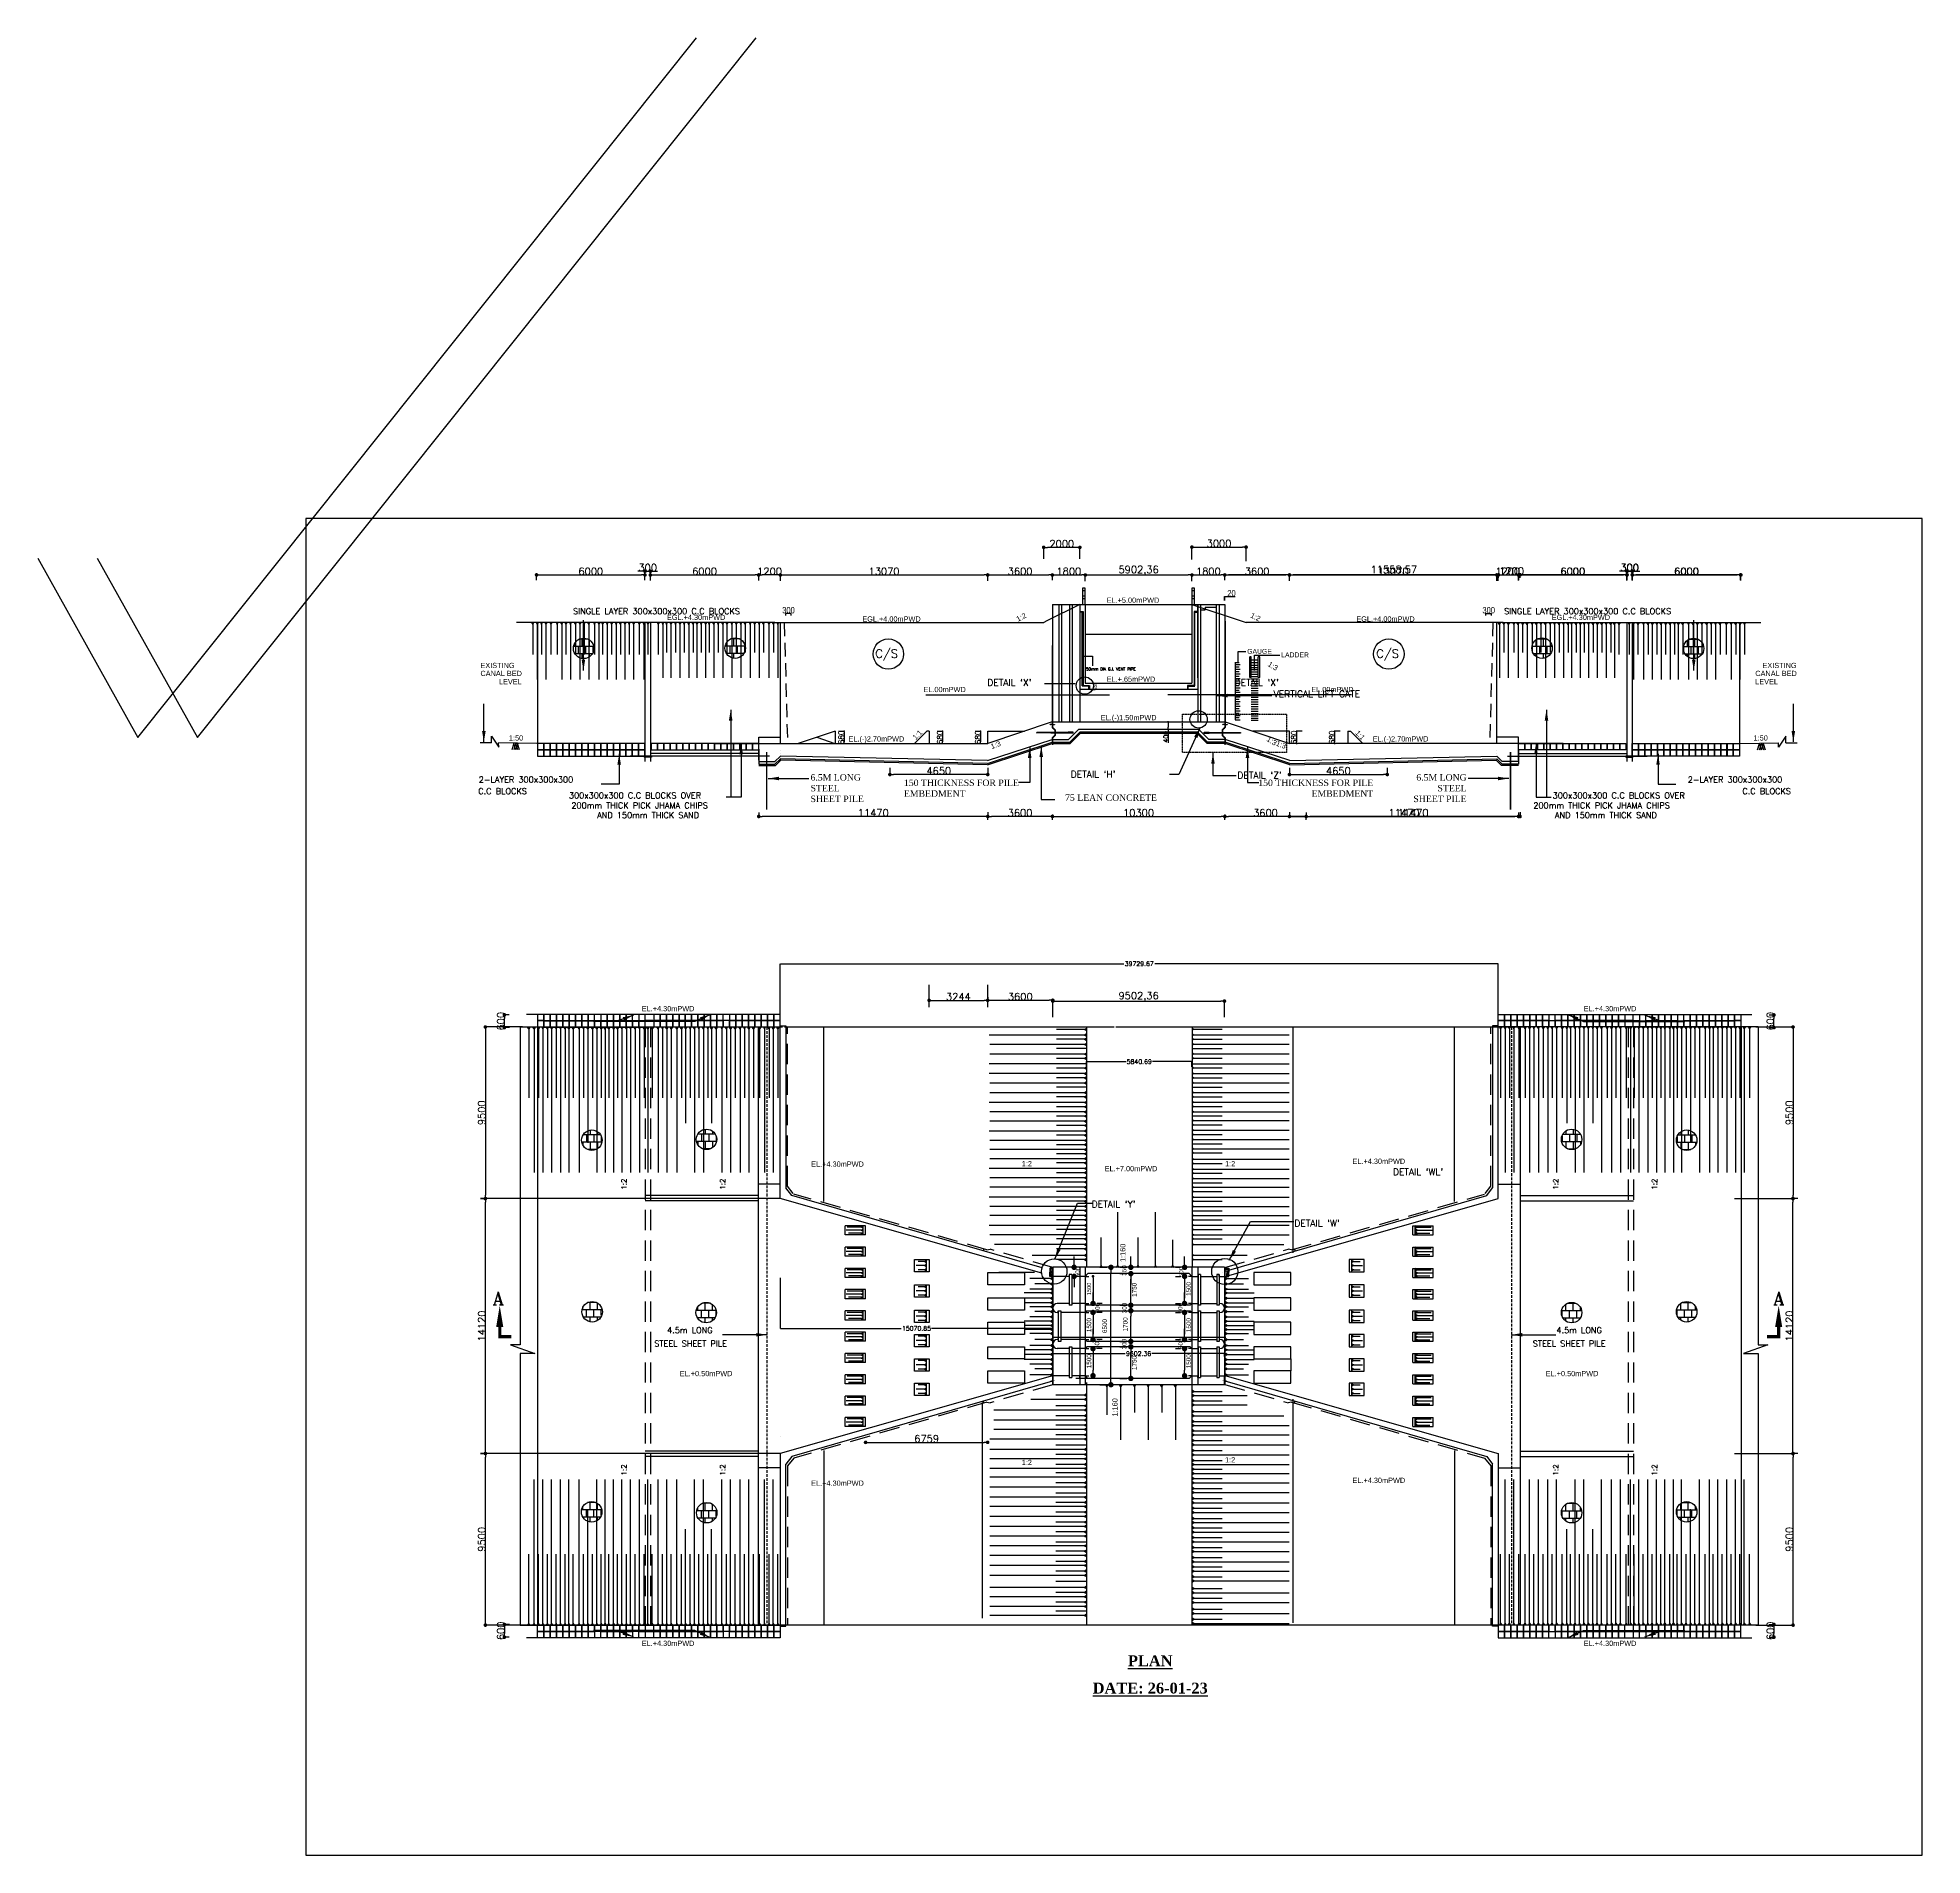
# Model space of a CAD drawing. Header units: metres. Extents: x -98554 to 27544620, y -161930 to 5264560.
# Drawn here: x -98554 to 5763, y 246363 to 346972 of the extents above; entities that cross this region are included whole.
import ezdxf

# ---------------------------------------------------------------- set-up
doc = ezdxf.new("R2010")
doc.units = ezdxf.units.M
doc.header["$LTSCALE"] = 15
doc.header["$MEASUREMENT"] = 0
for name, pattern in [('2-2', [50, 25, -25]), ('ACAD_ISO02W100', [15, 12, -3]), ('DASHED', [0.75, 0.5, -0.25]), ('DASHED2', [0.375, 0.25, -0.125])]:
    doc.linetypes.add(name, pattern=pattern)
doc.layers.get('0').update_dxf_attribs({"linetype": 'CONTINUOUS'})
doc.layers.get('Defpoints').update_dxf_attribs({"linetype": 'CONTINUOUS'})
for name, color, linetype in [('Bank line', 170, 'CONTINUOUS'), ('CUTTING', 5, 'ACAD_ISO02W100'), ('Dotted line', 7, 'DASHED'), ('LINE', 7, 'CONTINUOUS'), ('SLOPECON', 12, 'CONTINUOUS')]:
    doc.layers.add(name, color=color, linetype=linetype)
for name, color, linetype, lineweight in [('HATCH', 252, 'CONTINUOUS', 5), ('lline', 102, 'CONTINUOUS', 20), ('Rod', 245, 'CONTINUOUS', 40)]:
    doc.layers.add(name, color=color, linetype=linetype, lineweight=lineweight)
doc.styles.add('arial', font='swisscl.ttf')
doc.styles.add('BIG', font='ROMANT.SHX')
doc.styles.add('NASIR', font='romant.shx')
doc.styles.add('ROMAN_SIMPLEX', font='ROMANS')
doc.styles.get("Standard").update_dxf_attribs({"font": 'arial.ttf'})
doc.dimstyles.new('3', dxfattribs={"dimtxt": 225, "dimasz": 150, "dimexe": 225, "dimexo": 610, "dimgap": 9, "dimtad": 0, "dimdec": 0, "dimzin": 0, "dimdsep": 46, "dimtxsty": 'Standard', "dimblk": 'DOT', "dimcen": 0, "dimclrd": 5, "dimclrt": 1, "dimadec": 0, "dimazin": 0, "dimtfac": 1, "dimtdec": 0, "dimtofl": 0, "dimtmove": 2, "dimatfit": 3, "dimfxl": 1, "dimtolj": 1, "dimtzin": 0, "dimarcsym": 0})
doc.dimstyles.new('ISO-25', dxfattribs={"dimtxt": 250, "dimasz": 2.5, "dimexe": 1.25, "dimexo": 0.625, "dimtad": 1, "dimtxsty": 'BIG', "dimcen": 2.5, "dimadec": 0, "dimazin": 0, "dimtfac": 1, "dimtmove": 0, "dimatfit": 3, "dimfxl": 1, "dimarcsym": 0})
doc.dimstyles.get("Standard").update_dxf_attribs({"dimtxt": 250, "dimasz": 2, "dimexe": 0.18, "dimexo": 0.0625, "dimgap": 0.09, "dimtad": 0, "dimtih": 1, "dimtoh": 1, "dimzin": 0, "dimdsep": 46, "dimtxsty": 'ROMAN_SIMPLEX', "dimcen": 0.09, "dimadec": 0, "dimazin": 0, "dimtfac": 1, "dimtofl": 0, "dimtmove": 0, "dimatfit": 3, "dimfxl": 1, "dimtolj": 1, "dimtzin": 0, "dimarcsym": 0})

# ---------------------------------------------------------------- blocks, each defined once
blk = doc.blocks.new('_Dot')
at = {"color": 0, "linetype": 'ByBlock', "lineweight": -2}
blk.add_line((-0.5, 0), (-1, 0), dxfattribs=at)
at = {"color": 0, "linetype": 'ByBlock', "const_width": 0.5}
blk.add_lwpolyline([(-0.25, 0, 1), (0.25, 0, 1)], format="xyb", close=True, dxfattribs=at)
blk = doc.blocks.new('*D2990')
at = {"color": 0, "lineweight": -2}
for p, q in [((-40568, 316893), (-40568, 317233)), ((-40368, 317232), (-34866, 317232)), ((-34666, 316893), (-34666, 317233))]:
    blk.add_line(p, q, dxfattribs=at)
at = {"layer": 'Defpoints', "color": 0}
for p in [(-34666, 317232), (-40568, 316892), (-34666, 316892)]:
    blk.add_point(p, dxfattribs=at)
at = {"color": 0, "lineweight": -2, "xscale": 200, "yscale": 200, "zscale": 200, "rotation": 180}
blk.add_blockref('_Dot', (-40568, 317232), dxfattribs=at)
at = {"color": 0, "lineweight": -2, "xscale": 200, "yscale": 200, "zscale": 200}
blk.add_blockref('_Dot', (-34666, 317232), dxfattribs=at)
at = {"color": 0, "insert": (-37617, 317471), "char_height": 400, "attachment_point": 5, "style": 'BIG'}
blk.add_mtext('5902,36', dxfattribs=at)
blk = doc.blocks.new('*D2991')
at = {"color": 0, "lineweight": -2}
for p, q in [((-34666, 316936), (-34666, 317233)), ((-34466, 317232), (-33046, 317232)), ((-32846, 316936), (-32846, 317233))]:
    blk.add_line(p, q, dxfattribs=at)
at = {"layer": 'Defpoints', "color": 0}
for p in [(-32846, 317232), (-34666, 316935), (-32846, 316936)]:
    blk.add_point(p, dxfattribs=at)
at = {"color": 0, "lineweight": -2, "xscale": 200, "yscale": 200, "zscale": 200, "rotation": 180}
blk.add_blockref('_Dot', (-34666, 317232), dxfattribs=at)
at = {"color": 0, "lineweight": -2, "xscale": 200, "yscale": 200, "zscale": 200}
blk.add_blockref('_Dot', (-32846, 317232), dxfattribs=at)
at = {"color": 0, "insert": (-33756, 317433), "char_height": 400, "attachment_point": 5, "style": 'BIG'}
blk.add_mtext('1800', dxfattribs=at)
blk = doc.blocks.new('*D2992')
at = {"color": 0, "lineweight": -2}
for p, q in [((-42387, 316936), (-42387, 317233)), ((-42187, 317232), (-40767, 317232)), ((-40567, 316936), (-40567, 317233))]:
    blk.add_line(p, q, dxfattribs=at)
at = {"layer": 'Defpoints', "color": 0}
for p in [(-40567, 317232), (-42387, 316936), (-40567, 316936)]:
    blk.add_point(p, dxfattribs=at)
at = {"color": 0, "lineweight": -2, "xscale": 200, "yscale": 200, "zscale": 200, "rotation": 180}
blk.add_blockref('_Dot', (-42387, 317232), dxfattribs=at)
at = {"color": 0, "lineweight": -2, "xscale": 200, "yscale": 200, "zscale": 200}
blk.add_blockref('_Dot', (-40567, 317232), dxfattribs=at)
at = {"color": 0, "insert": (-41477, 317433), "char_height": 400, "attachment_point": 5, "style": 'BIG'}
blk.add_mtext('1800', dxfattribs=at)
blk = doc.blocks.new('*D2993')
at = {"color": 0, "lineweight": -2}
for p, q in [((-40271, 311252), (-40020, 311252)), ((-40271, 310902), (-40020, 310902)), ((-40020, 311253), (-40020, 311253)), ((-40020, 310902), (-40020, 310901))]:
    blk.add_line(p, q, dxfattribs=at)
at = {"color": 0}
for points in [[(-40020, 311253), (-40020, 311253), (-40020, 311252)], [(-40020, 310902), (-40020, 310902), (-40020, 310902)]]:
    blk.add_solid(points, dxfattribs=at)
at = {"layer": 'Defpoints', "color": 0}
for p in [(-40271, 311252), (-40271, 310902), (-40020, 311252)]:
    blk.add_point(p, dxfattribs=at)
at = {"color": 0, "insert": (-40020, 311077), "char_height": 200, "attachment_point": 5, "rotation": 90, "style": 'arial'}
blk.add_mtext('\\A1;350', dxfattribs=at)
blk = doc.blocks.new('*D2994')
at = {"color": 0, "lineweight": -2}
for p, q in [((-51382, 306566), (-51382, 306185)), ((-46168, 306186), (-51182, 306186)), ((-45968, 306566), (-45968, 306185))]:
    blk.add_line(p, q, dxfattribs=at)
at = {"layer": 'Defpoints', "color": 0}
for p in [(-51382, 306566), (-51382, 306186), (-45968, 306566)]:
    blk.add_point(p, dxfattribs=at)
at = {"color": 0, "lineweight": -2, "xscale": 200, "yscale": 200, "zscale": 200, "rotation": 180}
blk.add_blockref('_Dot', (-51382, 306186), dxfattribs=at)
at = {"color": 0, "lineweight": -2, "xscale": 200, "yscale": 200, "zscale": 200}
blk.add_blockref('_Dot', (-45968, 306186), dxfattribs=at)
at = {"color": 0, "insert": (-48675, 306387), "char_height": 400, "attachment_point": 5, "style": 'BIG'}
blk.add_mtext('4650', dxfattribs=at)
blk = doc.blocks.new('*D2995')
at = {"layer": 'Defpoints', "color": 0}
for p in [(-39940, 274409), (-40140, 272909), (-39940, 272909)]:
    blk.add_point(p, dxfattribs=at)
at = {"layer": 'LINE', "color": 0, "lineweight": -2}
for p, q in [((-40550, 274409), (-40365, 274409)), ((-40550, 272909), (-40365, 272909))]:
    blk.add_line(p, q, dxfattribs=at)
at = {"layer": 'LINE', "color": 5, "lineweight": -2}
blk.add_line((-40140, 274109), (-40140, 273209), dxfattribs=at)
at = {"layer": 'LINE', "color": 5, "lineweight": -2, "xscale": 300, "yscale": 300, "zscale": 300}
for p, rotation in [((-40140, 274409), 90), ((-40140, 272909), 270)]:
    blk.add_blockref('_Dot', p, dxfattribs=dict(at, rotation=rotation))
at = {"layer": 'LINE', "color": 1, "insert": (-40361, 273712), "char_height": 250, "attachment_point": 5, "rotation": 90}
blk.add_mtext('\\A1;1500', dxfattribs=at)
blk = doc.blocks.new('*D2996')
at = {"layer": 'Defpoints', "color": 0}
for p in [(-40247, 274909), (-40247, 274409), (-40140, 274409)]:
    blk.add_point(p, dxfattribs=at)
at = {"layer": 'LINE', "color": 5, "lineweight": -2}
for p, q in [((-40140, 275209), (-40140, 275509)), ((-40140, 274109), (-40140, 273809))]:
    blk.add_line(p, q, dxfattribs=at)
at = {"layer": 'LINE', "color": 0, "lineweight": -2}
for p, q in [((-39637, 274909), (-39915, 274909)), ((-39637, 274409), (-39915, 274409))]:
    blk.add_line(p, q, dxfattribs=at)
at = {"layer": 'LINE', "color": 5, "lineweight": -2, "xscale": 300, "yscale": 300, "zscale": 300}
for p, rotation in [((-40140, 274909), 270), ((-40140, 274409), 90)]:
    blk.add_blockref('_Dot', p, dxfattribs=dict(at, rotation=rotation))
at = {"layer": 'LINE', "color": 1, "insert": (-39916, 274682), "char_height": 250, "attachment_point": 5, "rotation": 90}
blk.add_mtext('\\A1;600', dxfattribs=at)
blk = doc.blocks.new('*D2997')
at = {"layer": 'Defpoints', "color": 0}
for p in [(-39940, 276409), (-40140, 274909), (-39940, 274909)]:
    blk.add_point(p, dxfattribs=at)
at = {"layer": 'LINE', "color": 0, "lineweight": -2}
for p, q in [((-40550, 276409), (-40365, 276409)), ((-40550, 274909), (-40365, 274909))]:
    blk.add_line(p, q, dxfattribs=at)
at = {"layer": 'LINE', "color": 5, "lineweight": -2}
blk.add_line((-40140, 276109), (-40140, 275209), dxfattribs=at)
at = {"layer": 'LINE', "color": 5, "lineweight": -2, "xscale": 300, "yscale": 300, "zscale": 300}
for p, rotation in [((-40140, 276409), 90), ((-40140, 274909), 270)]:
    blk.add_blockref('_Dot', p, dxfattribs=dict(at, rotation=rotation))
at = {"layer": 'LINE', "color": 1, "insert": (-40361, 275712), "char_height": 250, "attachment_point": 5, "rotation": 90}
blk.add_mtext('\\A1;1500', dxfattribs=at)
blk = doc.blocks.new('*D2998')
at = {"layer": 'Defpoints', "color": 0}
for p in [(-40247, 276909), (-40247, 276409), (-40140, 276409)]:
    blk.add_point(p, dxfattribs=at)
at = {"layer": 'LINE', "color": 5, "lineweight": -2}
for p, q in [((-40140, 277209), (-40140, 277509)), ((-40140, 276109), (-40140, 275809))]:
    blk.add_line(p, q, dxfattribs=at)
at = {"layer": 'LINE', "color": 0, "lineweight": -2}
for p, q in [((-39637, 276909), (-39915, 276909)), ((-39637, 276409), (-39915, 276409))]:
    blk.add_line(p, q, dxfattribs=at)
at = {"layer": 'LINE', "color": 5, "lineweight": -2, "xscale": 300, "yscale": 300, "zscale": 300}
for p, rotation in [((-40140, 276909), 270), ((-40140, 276409), 90)]:
    blk.add_blockref('_Dot', p, dxfattribs=dict(at, rotation=rotation))
at = {"layer": 'LINE', "color": 1, "insert": (-39897, 276651), "char_height": 250, "attachment_point": 5, "rotation": 90}
blk.add_mtext('\\A1;600', dxfattribs=at)
blk = doc.blocks.new('*D2999')
at = {"layer": 'Defpoints', "color": 0}
for p in [(-39940, 278409), (-40140, 276909), (-39940, 276909)]:
    blk.add_point(p, dxfattribs=at)
at = {"layer": 'LINE', "color": 0, "lineweight": -2}
for p, q in [((-40550, 278409), (-40365, 278409)), ((-40550, 276909), (-40365, 276909))]:
    blk.add_line(p, q, dxfattribs=at)
at = {"layer": 'LINE', "color": 5, "lineweight": -2}
blk.add_line((-40140, 278259), (-40140, 277059), dxfattribs=at)
at = {"layer": 'LINE', "color": 5, "lineweight": -2, "xscale": 150, "yscale": 150, "zscale": 150}
for p, rotation in [((-40140, 278409), 90), ((-40140, 276909), 270)]:
    blk.add_blockref('_Dot', p, dxfattribs=dict(at, rotation=rotation))
at = {"layer": 'LINE', "color": 1, "insert": (-40361, 277712), "char_height": 225, "attachment_point": 5, "rotation": 90}
blk.add_mtext('\\A1;1500', dxfattribs=at)
blk = doc.blocks.new('*D3000')
at = {"layer": 'Defpoints', "color": 0}
for p in [(-41292, 278909), (-41292, 278409), (-41185, 278409)]:
    blk.add_point(p, dxfattribs=at)
at = {"layer": 'LINE', "color": 5, "lineweight": -2}
for p, q in [((-41185, 279209), (-41185, 279509)), ((-41185, 278109), (-41185, 277809))]:
    blk.add_line(p, q, dxfattribs=at)
at = {"layer": 'LINE', "color": 0, "lineweight": -2}
for p, q in [((-40682, 278909), (-40960, 278909)), ((-40682, 278409), (-40960, 278409))]:
    blk.add_line(p, q, dxfattribs=at)
at = {"layer": 'LINE', "color": 5, "lineweight": -2, "xscale": 300, "yscale": 300, "zscale": 300}
for p, rotation in [((-41185, 278909), 270), ((-41185, 278409), 90)]:
    blk.add_blockref('_Dot', p, dxfattribs=dict(at, rotation=rotation))
at = {"layer": 'LINE', "color": 1, "insert": (-40998, 278648), "char_height": 250, "attachment_point": 5, "rotation": 90}
blk.add_mtext('\\A1;500', dxfattribs=at)
blk = doc.blocks.new('*D3001')
at = {"layer": 'Defpoints', "color": 0}
for p in [(-35272, 274409), (-35272, 272909), (-35071, 272909)]:
    blk.add_point(p, dxfattribs=at)
at = {"layer": 'LINE', "color": 0, "lineweight": -2}
for p, q in [((-34662, 274409), (-34846, 274409)), ((-34662, 272909), (-34846, 272909))]:
    blk.add_line(p, q, dxfattribs=at)
at = {"layer": 'LINE', "color": 5, "lineweight": -2}
blk.add_line((-35071, 274109), (-35071, 273209), dxfattribs=at)
at = {"layer": 'LINE', "color": 5, "lineweight": -2, "xscale": 300, "yscale": 300, "zscale": 300}
for p, rotation in [((-35071, 274409), 90), ((-35071, 272909), 270)]:
    blk.add_blockref('_Dot', p, dxfattribs=dict(at, rotation=rotation))
at = {"layer": 'LINE', "color": 1, "insert": (-34850, 273712), "char_height": 250, "attachment_point": 5, "rotation": 90}
blk.add_mtext('\\A1;1500', dxfattribs=at)
blk = doc.blocks.new('*D3002')
at = {"layer": 'Defpoints', "color": 0}
for p in [(-35071, 274409), (-34964, 274909), (-34964, 274409)]:
    blk.add_point(p, dxfattribs=at)
at = {"layer": 'LINE', "color": 5, "lineweight": -2}
for p, q in [((-35071, 275209), (-35071, 275509)), ((-35071, 274109), (-35071, 273809))]:
    blk.add_line(p, q, dxfattribs=at)
at = {"layer": 'LINE', "color": 0, "lineweight": -2}
for p, q in [((-35574, 274909), (-35296, 274909)), ((-35574, 274409), (-35296, 274409))]:
    blk.add_line(p, q, dxfattribs=at)
at = {"layer": 'LINE', "color": 5, "lineweight": -2, "xscale": 300, "yscale": 300, "zscale": 300}
for p, rotation in [((-35071, 274909), 270), ((-35071, 274409), 90)]:
    blk.add_blockref('_Dot', p, dxfattribs=dict(at, rotation=rotation))
at = {"layer": 'LINE', "color": 1, "insert": (-35295, 274682), "char_height": 250, "attachment_point": 5, "rotation": 90}
blk.add_mtext('\\A1;600', dxfattribs=at)
blk = doc.blocks.new('*D3003')
at = {"layer": 'Defpoints', "color": 0}
for p in [(-35272, 276409), (-35272, 274909), (-35071, 274909)]:
    blk.add_point(p, dxfattribs=at)
at = {"layer": 'LINE', "color": 5, "lineweight": -2}
blk.add_line((-35071, 276109), (-35071, 275209), dxfattribs=at)
at = {"layer": 'LINE', "color": 0, "lineweight": -2}
for p, q in [((-34662, 276409), (-34846, 276409)), ((-34662, 274909), (-34846, 274909))]:
    blk.add_line(p, q, dxfattribs=at)
at = {"layer": 'LINE', "color": 5, "lineweight": -2, "xscale": 300, "yscale": 300, "zscale": 300}
for p, rotation in [((-35071, 276409), 90), ((-35071, 274909), 270)]:
    blk.add_blockref('_Dot', p, dxfattribs=dict(at, rotation=rotation))
at = {"layer": 'LINE', "color": 1, "insert": (-34850, 275712), "char_height": 250, "attachment_point": 5, "rotation": 90}
blk.add_mtext('\\A1;1500', dxfattribs=at)
blk = doc.blocks.new('*D3004')
at = {"layer": 'Defpoints', "color": 0}
for p in [(-34964, 276909), (-35071, 276409), (-34964, 276409)]:
    blk.add_point(p, dxfattribs=at)
at = {"layer": 'LINE', "color": 5, "lineweight": -2}
for p, q in [((-35071, 277209), (-35071, 277509)), ((-35071, 276109), (-35071, 275809))]:
    blk.add_line(p, q, dxfattribs=at)
at = {"layer": 'LINE', "color": 0, "lineweight": -2}
for p, q in [((-35574, 276909), (-35296, 276909)), ((-35574, 276409), (-35296, 276409))]:
    blk.add_line(p, q, dxfattribs=at)
at = {"layer": 'LINE', "color": 5, "lineweight": -2, "xscale": 300, "yscale": 300, "zscale": 300}
for p, rotation in [((-35071, 276909), 270), ((-35071, 276409), 90)]:
    blk.add_blockref('_Dot', p, dxfattribs=dict(at, rotation=rotation))
at = {"layer": 'LINE', "color": 1, "insert": (-35314, 276651), "char_height": 250, "attachment_point": 5, "rotation": 90}
blk.add_mtext('\\A1;600', dxfattribs=at)
blk = doc.blocks.new('*D3005')
at = {"layer": 'Defpoints', "color": 0}
for p in [(-35272, 278409), (-35272, 276909), (-35071, 276909)]:
    blk.add_point(p, dxfattribs=at)
at = {"layer": 'LINE', "color": 5, "lineweight": -2}
blk.add_line((-35071, 278109), (-35071, 277209), dxfattribs=at)
at = {"layer": 'LINE', "color": 0, "lineweight": -2}
for p, q in [((-34662, 278409), (-34846, 278409)), ((-34662, 276909), (-34846, 276909))]:
    blk.add_line(p, q, dxfattribs=at)
at = {"layer": 'LINE', "color": 5, "lineweight": -2, "xscale": 300, "yscale": 300, "zscale": 300}
for p, rotation in [((-35071, 278409), 90), ((-35071, 276909), 270)]:
    blk.add_blockref('_Dot', p, dxfattribs=dict(at, rotation=rotation))
at = {"layer": 'LINE', "color": 1, "insert": (-34850, 277712), "char_height": 250, "attachment_point": 5, "rotation": 90}
blk.add_mtext('\\A1;1500', dxfattribs=at)
blk = doc.blocks.new('*D3006')
at = {"layer": 'Defpoints', "color": 0}
for p in [(-34964, 278909), (-35071, 278409), (-34964, 278409)]:
    blk.add_point(p, dxfattribs=at)
at = {"layer": 'LINE', "color": 0, "lineweight": -2}
for p, q in [((-35574, 278909), (-35296, 278909)), ((-35574, 278409), (-35296, 278409))]:
    blk.add_line(p, q, dxfattribs=at)
at = {"layer": 'LINE', "color": 5, "lineweight": -2}
for p, q in [((-35071, 279209), (-35071, 279509)), ((-35071, 278109), (-35071, 277809))]:
    blk.add_line(p, q, dxfattribs=at)
at = {"layer": 'LINE', "color": 5, "lineweight": -2, "xscale": 300, "yscale": 300, "zscale": 300}
for p, rotation in [((-35071, 278909), 270), ((-35071, 278409), 90)]:
    blk.add_blockref('_Dot', p, dxfattribs=dict(at, rotation=rotation))
at = {"layer": 'LINE', "color": 1, "insert": (-35257, 278648), "char_height": 250, "attachment_point": 5, "rotation": 90}
blk.add_mtext('\\A1;500', dxfattribs=at)
blk = doc.blocks.new('*D3007')
at = {"layer": 'Defpoints', "color": 0}
for p in [(-38046, 274809), (-38046, 274809), (-38046, 274509)]:
    blk.add_point(p, dxfattribs=at)
at = {"layer": 'LINE', "color": 5, "lineweight": -2}
for p, q in [((-38046, 275109), (-38046, 275409)), ((-38046, 274209), (-38046, 273909))]:
    blk.add_line(p, q, dxfattribs=at)
at = {"layer": 'LINE', "color": 0, "lineweight": -2}
for p, q in [((-38656, 274809), (-38271, 274809)), ((-38656, 274509), (-38271, 274509))]:
    blk.add_line(p, q, dxfattribs=at)
at = {"layer": 'LINE', "color": 5, "lineweight": -2, "xscale": 300, "yscale": 300, "zscale": 300}
for p, rotation in [((-38046, 274809), 270), ((-38046, 274509), 90)]:
    blk.add_blockref('_Dot', p, dxfattribs=dict(at, rotation=rotation))
at = {"layer": 'LINE', "color": 1, "insert": (-38413, 274659), "char_height": 250, "attachment_point": 5, "rotation": 90}
blk.add_mtext('\\A1;300', dxfattribs=at)
blk = doc.blocks.new('*D3008')
at = {"layer": 'Defpoints', "color": 0}
for p in [(-38046, 276509), (-38046, 276509), (-38046, 274809)]:
    blk.add_point(p, dxfattribs=at)
at = {"layer": 'LINE', "color": 0, "lineweight": -2}
for p, q in [((-38656, 276509), (-38271, 276509)), ((-38656, 274809), (-38271, 274809))]:
    blk.add_line(p, q, dxfattribs=at)
at = {"layer": 'LINE', "color": 5, "lineweight": -2}
blk.add_line((-38046, 275109), (-38046, 276209), dxfattribs=at)
at = {"layer": 'LINE', "color": 5, "lineweight": -2, "xscale": 300, "yscale": 300, "zscale": 300}
for p, rotation in [((-38046, 276509), 90), ((-38046, 274809), 270)]:
    blk.add_blockref('_Dot', p, dxfattribs=dict(at, rotation=rotation))
at = {"layer": 'LINE', "color": 1, "insert": (-38352, 275754), "char_height": 250, "attachment_point": 5, "rotation": 90}
blk.add_mtext('\\A1;1700', dxfattribs=at)
blk = doc.blocks.new('*D3009')
at = {"layer": 'Defpoints', "color": 0}
for p in [(-38046, 278559), (-38046, 278559), (-38046, 276809)]:
    blk.add_point(p, dxfattribs=at)
at = {"layer": 'LINE', "color": 0, "lineweight": -2}
for p, q in [((-38656, 278559), (-38271, 278559)), ((-38656, 276809), (-38271, 276809))]:
    blk.add_line(p, q, dxfattribs=at)
at = {"layer": 'LINE', "color": 5, "lineweight": -2}
blk.add_line((-38046, 277109), (-38046, 278259), dxfattribs=at)
at = {"layer": 'LINE', "color": 5, "lineweight": -2, "xscale": 300, "yscale": 300, "zscale": 300}
for p, rotation in [((-38046, 278559), 90), ((-38046, 276809), 270)]:
    blk.add_blockref('_Dot', p, dxfattribs=dict(at, rotation=rotation))
at = {"layer": 'LINE', "color": 1, "insert": (-37853, 277664), "char_height": 250, "attachment_point": 5, "rotation": 90}
blk.add_mtext('\\A1;1750', dxfattribs=at)
blk = doc.blocks.new('*D3010')
at = {"layer": 'Defpoints', "color": 0}
for p in [(-38039, 276809), (-38039, 276809), (-38039, 276509)]:
    blk.add_point(p, dxfattribs=at)
at = {"layer": 'LINE', "color": 0, "lineweight": -2}
for p, q in [((-38649, 276809), (-38264, 276809)), ((-38649, 276509), (-38264, 276509))]:
    blk.add_line(p, q, dxfattribs=at)
at = {"layer": 'LINE', "color": 5, "lineweight": -2}
blk.add_line((-38039, 276609), (-38039, 276709), dxfattribs=at)
at = {"layer": 'LINE', "color": 5, "lineweight": -2, "xscale": 100, "yscale": 100, "zscale": 100}
for p, rotation in [((-38039, 276809), 90), ((-38039, 276509), 270)]:
    blk.add_blockref('_Dot', p, dxfattribs=dict(at, rotation=rotation))
at = {"layer": 'LINE', "color": 1, "insert": (-38405, 276659), "char_height": 250, "attachment_point": 5, "rotation": 90}
blk.add_mtext('\\A1;300', dxfattribs=at)
blk = doc.blocks.new('*D3011')
at = {"layer": 'Defpoints', "color": 0}
for p in [(-38046, 278909), (-38046, 278909), (-38046, 278559)]:
    blk.add_point(p, dxfattribs=at)
at = {"layer": 'LINE', "color": 0, "lineweight": -2}
for p, q in [((-38656, 278909), (-38271, 278909)), ((-38656, 278559), (-38271, 278559))]:
    blk.add_line(p, q, dxfattribs=at)
at = {"layer": 'LINE', "color": 5, "lineweight": -2}
for p, q in [((-38046, 279209), (-38046, 279509)), ((-38046, 278259), (-38046, 277959))]:
    blk.add_line(p, q, dxfattribs=at)
at = {"layer": 'LINE', "color": 5, "lineweight": -2, "xscale": 300, "yscale": 300, "zscale": 300}
for p, rotation in [((-38046, 278909), 270), ((-38046, 278559), 90)]:
    blk.add_blockref('_Dot', p, dxfattribs=dict(at, rotation=rotation))
at = {"layer": 'LINE', "color": 1, "insert": (-38413, 278734), "char_height": 250, "attachment_point": 5, "rotation": 90}
blk.add_mtext('\\A1;350', dxfattribs=at)
blk = doc.blocks.new('*D3012')
at = {"layer": 'Defpoints', "color": 0}
for p in [(-38046, 274509), (-38046, 274509), (-38046, 272759)]:
    blk.add_point(p, dxfattribs=at)
at = {"layer": 'LINE', "color": 0, "lineweight": -2}
for p, q in [((-38656, 274509), (-38271, 274509)), ((-38656, 272759), (-38271, 272759))]:
    blk.add_line(p, q, dxfattribs=at)
at = {"layer": 'LINE', "color": 5, "lineweight": -2}
blk.add_line((-38046, 273059), (-38046, 274209), dxfattribs=at)
at = {"layer": 'LINE', "color": 5, "lineweight": -2, "xscale": 300, "yscale": 300, "zscale": 300}
for p, rotation in [((-38046, 274509), 90), ((-38046, 272759), 270)]:
    blk.add_blockref('_Dot', p, dxfattribs=dict(at, rotation=rotation))
at = {"layer": 'LINE', "color": 1, "insert": (-37853, 273614), "char_height": 250, "attachment_point": 5, "rotation": 90}
blk.add_mtext('\\A1;1750', dxfattribs=at)
blk = doc.blocks.new('*D3013')
at = {"layer": 'Defpoints', "color": 0}
for p in [(-39149, 278909), (-39149, 278909), (-39149, 272409)]:
    blk.add_point(p, dxfattribs=at)
at = {"layer": 'LINE', "color": 0, "lineweight": -2}
for p, q in [((-39759, 278909), (-39374, 278909)), ((-39759, 272409), (-39374, 272409))]:
    blk.add_line(p, q, dxfattribs=at)
at = {"layer": 'LINE', "color": 5, "lineweight": -2}
blk.add_line((-39149, 272709), (-39149, 278609), dxfattribs=at)
at = {"layer": 'LINE', "color": 5, "lineweight": -2, "xscale": 300, "yscale": 300, "zscale": 300}
for p, rotation in [((-39149, 278909), 90), ((-39149, 272409), 270)]:
    blk.add_blockref('_Dot', p, dxfattribs=dict(at, rotation=rotation))
at = {"layer": 'LINE', "color": 1, "insert": (-39495, 275659), "char_height": 250, "attachment_point": 5, "rotation": 90}
blk.add_mtext('\\A1;6500', dxfattribs=at)
blk = doc.blocks.new('*D3014')
at = {"color": 0, "lineweight": -2}
for p, q in [((-45968, 303671), (-45968, 303864)), ((-42588, 303863), (-45768, 303863)), ((-42388, 303671), (-42388, 303864))]:
    blk.add_line(p, q, dxfattribs=at)
at = {"layer": 'Defpoints', "color": 0}
for p in [(-45968, 303863), (-45968, 303671), (-42388, 303671)]:
    blk.add_point(p, dxfattribs=at)
at = {"color": 0, "lineweight": -2, "xscale": 200, "yscale": 200, "zscale": 200, "rotation": 180}
blk.add_blockref('_Dot', (-45968, 303863), dxfattribs=at)
at = {"color": 0, "lineweight": -2, "xscale": 200, "yscale": 200, "zscale": 200}
blk.add_blockref('_Dot', (-42388, 303863), dxfattribs=at)
at = {"color": 0, "insert": (-44178, 304063), "char_height": 400, "attachment_point": 5, "style": 'BIG'}
blk.add_mtext('3600', dxfattribs=at)
blk = doc.blocks.new('*D3015')
at = {"color": 0, "lineweight": -2}
for p, q in [((-32842, 303671), (-32842, 303864)), ((-28542, 303863), (-32642, 303863)), ((-28342, 303671), (-28342, 303864))]:
    blk.add_line(p, q, dxfattribs=at)
at = {"layer": 'Defpoints', "color": 0}
for p in [(-32842, 303863), (-32842, 303671), (-28342, 303671)]:
    blk.add_point(p, dxfattribs=at)
at = {"color": 0, "lineweight": -2, "xscale": 200, "yscale": 200, "zscale": 200, "rotation": 180}
blk.add_blockref('_Dot', (-32842, 303863), dxfattribs=at)
at = {"color": 0, "lineweight": -2, "xscale": 200, "yscale": 200, "zscale": 200}
blk.add_blockref('_Dot', (-28342, 303863), dxfattribs=at)
at = {"color": 0, "insert": (-30592, 304063), "char_height": 400, "attachment_point": 5, "style": 'BIG'}
blk.add_mtext('3600', dxfattribs=at)
blk = doc.blocks.new('*D3016')
at = {"color": 0, "lineweight": -2}
for p, q in [((-32859, 315819), (-32859, 316041)), ((-32859, 316041), (-32840, 316041)), ((-32839, 315819), (-32839, 316041)), ((-32839, 316041), (-32278, 316041))]:
    blk.add_line(p, q, dxfattribs=at)
at = {"color": 0}
for points in [[(-32859, 316041), (-32859, 316041), (-32859, 316041)], [(-32840, 316041), (-32840, 316041), (-32839, 316041)]]:
    blk.add_solid(points, dxfattribs=at)
at = {"layer": 'Defpoints', "color": 0}
for p in [(-32859, 315819), (-32839, 316041), (-32839, 315819)]:
    blk.add_point(p, dxfattribs=at)
at = {"color": 0, "insert": (-32474, 316220), "char_height": 350, "attachment_point": 5, "style": 'arial'}
blk.add_mtext('\\A1;20', dxfattribs=at)
blk = doc.blocks.new('*D3017')
at = {"color": 0, "lineweight": -2}
for p, q in [((-57145, 314989), (-57145, 315102)), ((-56846, 315102), (-57145, 315102)), ((-56845, 314989), (-56845, 315102))]:
    blk.add_line(p, q, dxfattribs=at)
at = {"color": 0}
for points in [[(-57145, 315102), (-57145, 315102), (-57145, 315102)], [(-56846, 315102), (-56846, 315102), (-56845, 315102)]]:
    blk.add_solid(points, dxfattribs=at)
at = {"layer": 'Defpoints', "color": 0}
for p in [(-57145, 315102), (-57145, 314989), (-56845, 314989)]:
    blk.add_point(p, dxfattribs=at)
at = {"color": 0, "insert": (-56995, 315281), "char_height": 350, "attachment_point": 5, "style": 'arial'}
blk.add_mtext('\\A1;300', dxfattribs=at)
blk = doc.blocks.new('*D3018')
at = {"color": 0, "lineweight": -2}
for p, q in [((-17697, 317065), (-17697, 317242)), ((-17497, 317241), (-16697, 317241)), ((-16497, 317065), (-16497, 317242))]:
    blk.add_line(p, q, dxfattribs=at)
at = {"layer": 'Defpoints', "color": 0}
for p in [(-16497, 317241), (-17697, 317064), (-16497, 317064)]:
    blk.add_point(p, dxfattribs=at)
at = {"color": 0, "lineweight": -2, "xscale": 200, "yscale": 200, "zscale": 200, "rotation": 180}
blk.add_blockref('_Dot', (-17697, 317241), dxfattribs=at)
at = {"color": 0, "lineweight": -2, "xscale": 200, "yscale": 200, "zscale": 200}
blk.add_blockref('_Dot', (-16497, 317241), dxfattribs=at)
at = {"color": 0, "insert": (-16972, 317441), "char_height": 400, "attachment_point": 5, "style": 'BIG'}
blk.add_mtext('1200', dxfattribs=at)
blk = doc.blocks.new('*D3019')
at = {"color": 0, "lineweight": -2}
for p, q in [((-32846, 316946), (-32846, 317234)), ((-32646, 317233), (-29466, 317233)), ((-29266, 316946), (-29266, 317234))]:
    blk.add_line(p, q, dxfattribs=at)
at = {"layer": 'Defpoints', "color": 0}
for p in [(-29266, 317233), (-32846, 316945), (-29266, 316945)]:
    blk.add_point(p, dxfattribs=at)
at = {"color": 0, "lineweight": -2, "xscale": 200, "yscale": 200, "zscale": 200, "rotation": 180}
blk.add_blockref('_Dot', (-32846, 317233), dxfattribs=at)
at = {"color": 0, "lineweight": -2, "xscale": 200, "yscale": 200, "zscale": 200}
blk.add_blockref('_Dot', (-29266, 317233), dxfattribs=at)
at = {"color": 0, "insert": (-31056, 317433), "char_height": 400, "attachment_point": 5, "style": 'BIG'}
blk.add_mtext('3600', dxfattribs=at)
blk = doc.blocks.new('*D3020')
at = {"color": 0, "lineweight": -2}
for p, q in [((-29266, 316914), (-29266, 317233)), ((-29066, 317231), (-17907, 317231)), ((-17707, 316914), (-17707, 317233))]:
    blk.add_line(p, q, dxfattribs=at)
at = {"layer": 'Defpoints', "color": 0}
for p in [(-17707, 317231), (-29266, 316913), (-17707, 316913)]:
    blk.add_point(p, dxfattribs=at)
at = {"color": 0, "lineweight": -2, "xscale": 200, "yscale": 200, "zscale": 200, "rotation": 180}
blk.add_blockref('_Dot', (-29266, 317231), dxfattribs=at)
at = {"color": 0, "lineweight": -2, "xscale": 200, "yscale": 200, "zscale": 200}
blk.add_blockref('_Dot', (-17707, 317231), dxfattribs=at)
at = {"color": 0, "insert": (-23486, 317470), "char_height": 400, "attachment_point": 5, "style": 'BIG'}
blk.add_mtext('11558,57', dxfattribs=at)
blk = doc.blocks.new('*D3021')
at = {"color": 0, "lineweight": -2}
for p, q in [((-45967, 316946), (-45967, 317234)), ((-45767, 317233), (-42587, 317233)), ((-42387, 316946), (-42387, 317234))]:
    blk.add_line(p, q, dxfattribs=at)
at = {"layer": 'Defpoints', "color": 0}
for p in [(-42387, 317233), (-45967, 316945), (-42387, 316945)]:
    blk.add_point(p, dxfattribs=at)
at = {"color": 0, "lineweight": -2, "xscale": 200, "yscale": 200, "zscale": 200, "rotation": 180}
blk.add_blockref('_Dot', (-45967, 317233), dxfattribs=at)
at = {"color": 0, "lineweight": -2, "xscale": 200, "yscale": 200, "zscale": 200}
blk.add_blockref('_Dot', (-42387, 317233), dxfattribs=at)
at = {"color": 0, "insert": (-44177, 317433), "char_height": 400, "attachment_point": 5, "style": 'BIG'}
blk.add_mtext('3600', dxfattribs=at)
blk = doc.blocks.new('*D3022')
at = {"color": 0, "lineweight": -2}
for p, q in [((-57444, 316916), (-57444, 317235)), ((-57244, 317234), (-46167, 317234)), ((-45967, 316916), (-45967, 317235))]:
    blk.add_line(p, q, dxfattribs=at)
at = {"layer": 'Defpoints', "color": 0}
for p in [(-45967, 317234), (-57444, 316915), (-45967, 316915)]:
    blk.add_point(p, dxfattribs=at)
at = {"color": 0, "lineweight": -2, "xscale": 200, "yscale": 200, "zscale": 200, "rotation": 180}
blk.add_blockref('_Dot', (-57444, 317234), dxfattribs=at)
at = {"color": 0, "lineweight": -2, "xscale": 200, "yscale": 200, "zscale": 200}
blk.add_blockref('_Dot', (-45967, 317234), dxfattribs=at)
at = {"color": 0, "insert": (-51705, 317434), "char_height": 400, "attachment_point": 5, "style": 'BIG'}
blk.add_mtext('13070', dxfattribs=at)
blk = doc.blocks.new('*D2975')
at = {"color": 0, "lineweight": -2}
for p, q in [((-58644, 317056), (-58644, 317234)), ((-57644, 317233), (-58444, 317233)), ((-57444, 317056), (-57444, 317234))]:
    blk.add_line(p, q, dxfattribs=at)
at = {"layer": 'Defpoints', "color": 0}
for p in [(-58644, 317233), (-58644, 317055), (-57444, 317055)]:
    blk.add_point(p, dxfattribs=at)
at = {"color": 0, "lineweight": -2, "xscale": 200, "yscale": 200, "zscale": 200, "rotation": 180}
blk.add_blockref('_Dot', (-58644, 317233), dxfattribs=at)
at = {"color": 0, "lineweight": -2, "xscale": 200, "yscale": 200, "zscale": 200}
blk.add_blockref('_Dot', (-57444, 317233), dxfattribs=at)
at = {"color": 0, "insert": (-58044, 317433), "char_height": 400, "attachment_point": 5, "style": 'BIG'}
blk.add_mtext('1200', dxfattribs=at)
blk = doc.blocks.new('*D2976')
at = {"color": 0, "lineweight": -2}
for p, q in [((-16577, 316938), (-16577, 317237)), ((-16377, 317236), (-10777, 317236)), ((-10577, 316938), (-10577, 317237))]:
    blk.add_line(p, q, dxfattribs=at)
at = {"layer": 'Defpoints', "color": 0}
for p in [(-10577, 317236), (-16577, 316938), (-10577, 316938)]:
    blk.add_point(p, dxfattribs=at)
at = {"color": 0, "lineweight": -2, "xscale": 200, "yscale": 200, "zscale": 200, "rotation": 180}
blk.add_blockref('_Dot', (-16577, 317236), dxfattribs=at)
at = {"color": 0, "lineweight": -2, "xscale": 200, "yscale": 200, "zscale": 200}
blk.add_blockref('_Dot', (-10577, 317236), dxfattribs=at)
at = {"color": 0, "insert": (-13577, 317436), "char_height": 400, "attachment_point": 5, "style": 'BIG'}
blk.add_mtext('6000', dxfattribs=at)
blk = doc.blocks.new('*D2977')
at = {"color": 0, "lineweight": -2}
for p, q in [((-10777, 317439), (-10977, 317439)), ((-10577, 317012), (-10577, 317440)), ((-10577, 317439), (-10277, 317439)), ((-10277, 317012), (-10277, 317440)), ((-10077, 317439), (-9877, 317439))]:
    blk.add_line(p, q, dxfattribs=at)
at = {"layer": 'Defpoints', "color": 0}
for p in [(-10277, 317439), (-10577, 317011), (-10277, 317011)]:
    blk.add_point(p, dxfattribs=at)
at = {"color": 0, "lineweight": -2, "xscale": 200, "yscale": 200, "zscale": 200}
blk.add_blockref('_Dot', (-10577, 317439), dxfattribs=at)
at = {"color": 0, "lineweight": -2, "xscale": 200, "yscale": 200, "zscale": 200, "rotation": 180}
blk.add_blockref('_Dot', (-10277, 317439), dxfattribs=at)
at = {"color": 0, "insert": (-10427, 317640), "char_height": 400, "attachment_point": 5, "style": 'BIG'}
blk.add_mtext('300', dxfattribs=at)
blk = doc.blocks.new('*D2978')
at = {"color": 0, "lineweight": -2}
for p, q in [((-10279, 316917), (-10279, 317236)), ((-10079, 317235), (-4479, 317235)), ((-4279, 316917), (-4279, 317236))]:
    blk.add_line(p, q, dxfattribs=at)
at = {"layer": 'Defpoints', "color": 0}
for p in [(-4279, 317235), (-10279, 316916), (-4279, 316916)]:
    blk.add_point(p, dxfattribs=at)
at = {"color": 0, "lineweight": -2, "xscale": 200, "yscale": 200, "zscale": 200, "rotation": 180}
blk.add_blockref('_Dot', (-10279, 317235), dxfattribs=at)
at = {"color": 0, "lineweight": -2, "xscale": 200, "yscale": 200, "zscale": 200}
blk.add_blockref('_Dot', (-4279, 317235), dxfattribs=at)
at = {"color": 0, "insert": (-7279, 317436), "char_height": 400, "attachment_point": 5, "style": 'BIG'}
blk.add_mtext('6000', dxfattribs=at)
blk = doc.blocks.new('*D2979')
at = {"color": 0, "lineweight": -2}
for p, q in [((-70939, 316938), (-70939, 317237)), ((-70739, 317236), (-65139, 317236)), ((-64939, 316938), (-64939, 317237))]:
    blk.add_line(p, q, dxfattribs=at)
at = {"layer": 'Defpoints', "color": 0}
for p in [(-64939, 317236), (-70939, 316938), (-64939, 316938)]:
    blk.add_point(p, dxfattribs=at)
at = {"color": 0, "lineweight": -2, "xscale": 200, "yscale": 200, "zscale": 200, "rotation": 180}
blk.add_blockref('_Dot', (-70939, 317236), dxfattribs=at)
at = {"color": 0, "lineweight": -2, "xscale": 200, "yscale": 200, "zscale": 200}
blk.add_blockref('_Dot', (-64939, 317236), dxfattribs=at)
at = {"color": 0, "insert": (-67939, 317436), "char_height": 400, "attachment_point": 5, "style": 'BIG'}
blk.add_mtext('6000', dxfattribs=at)
blk = doc.blocks.new('*D2980')
at = {"color": 0, "lineweight": -2}
for p, q in [((-65139, 317439), (-65339, 317439)), ((-64939, 317012), (-64939, 317440)), ((-64939, 317439), (-64639, 317439)), ((-64639, 317012), (-64639, 317440)), ((-64439, 317439), (-64239, 317439))]:
    blk.add_line(p, q, dxfattribs=at)
at = {"layer": 'Defpoints', "color": 0}
for p in [(-64639, 317439), (-64939, 317011), (-64639, 317011)]:
    blk.add_point(p, dxfattribs=at)
at = {"color": 0, "lineweight": -2, "xscale": 200, "yscale": 200, "zscale": 200}
blk.add_blockref('_Dot', (-64939, 317439), dxfattribs=at)
at = {"color": 0, "lineweight": -2, "xscale": 200, "yscale": 200, "zscale": 200, "rotation": 180}
blk.add_blockref('_Dot', (-64639, 317439), dxfattribs=at)
at = {"color": 0, "insert": (-64789, 317640), "char_height": 400, "attachment_point": 5, "style": 'BIG'}
blk.add_mtext('300', dxfattribs=at)
blk = doc.blocks.new('*D2981')
at = {"color": 0, "lineweight": -2}
for p, q in [((-64642, 316917), (-64642, 317236)), ((-64442, 317235), (-58842, 317235)), ((-58642, 316917), (-58642, 317236))]:
    blk.add_line(p, q, dxfattribs=at)
at = {"layer": 'Defpoints', "color": 0}
for p in [(-58642, 317235), (-64642, 316916), (-58642, 316916)]:
    blk.add_point(p, dxfattribs=at)
at = {"color": 0, "lineweight": -2, "xscale": 200, "yscale": 200, "zscale": 200, "rotation": 180}
blk.add_blockref('_Dot', (-64642, 317235), dxfattribs=at)
at = {"color": 0, "lineweight": -2, "xscale": 200, "yscale": 200, "zscale": 200}
blk.add_blockref('_Dot', (-58642, 317235), dxfattribs=at)
at = {"color": 0, "insert": (-61642, 317436), "char_height": 400, "attachment_point": 5, "style": 'BIG'}
blk.add_mtext('6000', dxfattribs=at)
blk = doc.blocks.new('*D2982')
at = {"color": 0, "lineweight": -2}
for p, q in [((-36171, 309102), (-35985, 309102)), ((-35986, 309002), (-35986, 308802)), ((-36171, 308702), (-35985, 308702)), ((-35986, 308702), (-35986, 307946))]:
    blk.add_line(p, q, dxfattribs=at)
at = {"layer": 'Defpoints', "color": 0}
for p in [(-36172, 309102), (-36172, 308702), (-35986, 308702)]:
    blk.add_point(p, dxfattribs=at)
at = {"color": 0, "lineweight": -2, "xscale": 100, "yscale": 100, "zscale": 100}
for p, rotation in [((-35986, 309102), 90), ((-35986, 308702), 270)]:
    blk.add_blockref('_Dot', p, dxfattribs=dict(at, rotation=rotation))
at = {"color": 0, "insert": (-36111, 308274), "char_height": 250, "attachment_point": 5, "rotation": 90, "style": 'BIG'}
blk.add_mtext('400', dxfattribs=at)
blk = doc.blocks.new('*D2983')
at = {"color": 0, "lineweight": -2}
for p, q in [((-58645, 304091), (-58645, 303863)), ((-46168, 303864), (-58445, 303864)), ((-45968, 304094), (-45968, 303863))]:
    blk.add_line(p, q, dxfattribs=at)
at = {"layer": 'Defpoints', "color": 0}
for p in [(-58645, 304091), (-58645, 303864), (-45968, 304095)]:
    blk.add_point(p, dxfattribs=at)
at = {"color": 0, "lineweight": -2, "xscale": 200, "yscale": 200, "zscale": 200, "rotation": 180}
blk.add_blockref('_Dot', (-58645, 303864), dxfattribs=at)
at = {"color": 0, "lineweight": -2, "xscale": 200, "yscale": 200, "zscale": 200}
blk.add_blockref('_Dot', (-45968, 303864), dxfattribs=at)
at = {"color": 0, "insert": (-52306, 304064), "char_height": 400, "attachment_point": 5, "style": 'BIG'}
blk.add_mtext('11470', dxfattribs=at)
blk = doc.blocks.new('*D2984')
at = {"color": 0, "lineweight": -2}
for p, q in [((-28342, 304091), (-28342, 303863)), ((-16704, 303864), (-28142, 303864)), ((-16504, 304094), (-16504, 303863))]:
    blk.add_line(p, q, dxfattribs=at)
at = {"layer": 'Defpoints', "color": 0}
for p in [(-28342, 304091), (-28342, 303864), (-16504, 304095)]:
    blk.add_point(p, dxfattribs=at)
at = {"color": 0, "lineweight": -2, "xscale": 200, "yscale": 200, "zscale": 200, "rotation": 180}
blk.add_blockref('_Dot', (-28342, 303864), dxfattribs=at)
at = {"color": 0, "lineweight": -2, "xscale": 200, "yscale": 200, "zscale": 200}
blk.add_blockref('_Dot', (-16504, 303864), dxfattribs=at)
at = {"color": 0, "insert": (-22423, 304064), "char_height": 400, "attachment_point": 5, "style": 'BIG'}
blk.add_mtext('11470', dxfattribs=at)
blk = doc.blocks.new('*D2985')
at = {"color": 0, "lineweight": -2}
for p, q in [((-72446, 259137), (-72721, 259137)), ((-72720, 258937), (-72720, 258637)), ((-72455, 258437), (-72721, 258437))]:
    blk.add_line(p, q, dxfattribs=at)
at = {"layer": 'Defpoints', "color": 0}
for p in [(-72446, 259137), (-72720, 258437), (-72454, 258437)]:
    blk.add_point(p, dxfattribs=at)
at = {"color": 0, "lineweight": -2, "xscale": 200, "yscale": 200, "zscale": 200}
for p, rotation in [((-72720, 259137), 90), ((-72720, 258437), 270)]:
    blk.add_blockref('_Dot', p, dxfattribs=dict(at, rotation=rotation))
at = {"color": 0, "insert": (-72920, 258787), "char_height": 400, "attachment_point": 5, "rotation": 90, "style": 'BIG'}
blk.add_mtext('600', dxfattribs=at)
blk = doc.blocks.new('*D2986')
at = {"color": 0, "lineweight": -2}
for p, q in [((-42388, 303966), (-42388, 303863)), ((-42188, 303864), (-33048, 303864)), ((-32848, 303966), (-32848, 303863))]:
    blk.add_line(p, q, dxfattribs=at)
at = {"layer": 'Defpoints', "color": 0}
for p in [(-42388, 303967), (-32848, 303967), (-32848, 303864)]:
    blk.add_point(p, dxfattribs=at)
at = {"color": 0, "lineweight": -2, "xscale": 200, "yscale": 200, "zscale": 200, "rotation": 180}
blk.add_blockref('_Dot', (-42388, 303864), dxfattribs=at)
at = {"color": 0, "lineweight": -2, "xscale": 200, "yscale": 200, "zscale": 200}
blk.add_blockref('_Dot', (-32848, 303864), dxfattribs=at)
at = {"color": 0, "insert": (-37618, 304064), "char_height": 400, "attachment_point": 5, "style": 'BIG'}
blk.add_mtext('10300', dxfattribs=at)
blk = doc.blocks.new('*X11')
at = {"color": 0}
for p, q in [((19840, 640), (19840, 912)), ((19924, 960), (20274, 960)), ((20000, 960), (20000, 985)), ((20160, 640), (20160, 960)), ((19664, 640), (20535, 640)), ((19680, 403), (19680, 640)), ((19720, 320), (20479, 320)), ((19840, 190), (19840, 320)), ((20000, 320), (20000, 640)), ((20160, 111), (20160, 320)), ((20320, 320), (20320, 640)), ((20480, 640), (20480, 781))]:
    blk.add_line(p, q, dxfattribs=at)
blk = doc.blocks.new('*D2987')
at = {"color": 0, "lineweight": -2, "ltscale": 2000}
for p, q in [((-42388, 278709), (-42426, 278709)), ((-42426, 278708), (-42426, 278559)), ((-42426, 278409), (-42426, 278558)), ((-42388, 278409), (-42426, 278409))]:
    blk.add_line(p, q, dxfattribs=at)
at = {"color": 0, "linetype": '2-2', "ltscale": 2000}
for points in [[(-42426, 278708), (-42426, 278708), (-42426, 278709)], [(-42426, 278409), (-42426, 278409), (-42426, 278409)]]:
    blk.add_solid(points, dxfattribs=at)
at = {"layer": 'Defpoints', "color": 0, "linetype": '2-2', "ltscale": 2000}
for p in [(-42426, 278709), (-42388, 278709), (-42388, 278409)]:
    blk.add_point(p, dxfattribs=at)
at = {"color": 0, "linetype": '2-2', "ltscale": 2000, "insert": (-42426, 278559), "char_height": 0.6, "attachment_point": 5, "style": 'arial'}
blk.add_mtext('\\A1;300.00', dxfattribs=at)
blk = doc.blocks.new('*D2988')
at = {"color": 0, "lineweight": -2, "ltscale": 2000}
for p, q in [((-42388, 278809), (-42491, 278809)), ((-42491, 278808), (-42491, 278609)), ((-42491, 278409), (-42491, 278608)), ((-42388, 278409), (-42491, 278409))]:
    blk.add_line(p, q, dxfattribs=at)
at = {"color": 0, "linetype": '2-2', "ltscale": 2000}
for points in [[(-42491, 278808), (-42491, 278808), (-42491, 278809)], [(-42491, 278409), (-42491, 278409), (-42491, 278409)]]:
    blk.add_solid(points, dxfattribs=at)
at = {"layer": 'Defpoints', "color": 0, "linetype": '2-2', "ltscale": 2000}
for p in [(-42491, 278809), (-42388, 278809), (-42388, 278409)]:
    blk.add_point(p, dxfattribs=at)
at = {"color": 0, "linetype": '2-2', "ltscale": 2000, "insert": (-42491, 278609), "char_height": 0.6, "attachment_point": 5, "style": 'arial'}
blk.add_mtext('\\A1;400.00', dxfattribs=at)
blk = doc.blocks.new('*D2989')
at = {"color": 0, "lineweight": -2, "ltscale": 2000}
for p, q in [((-42388, 278859), (-42539, 278859)), ((-42539, 278858), (-42539, 278634)), ((-42539, 278409), (-42539, 278633)), ((-42388, 278409), (-42539, 278409))]:
    blk.add_line(p, q, dxfattribs=at)
at = {"color": 0, "linetype": '2-2', "ltscale": 2000}
for points in [[(-42539, 278858), (-42539, 278858), (-42539, 278859)], [(-42539, 278409), (-42539, 278409), (-42539, 278409)]]:
    blk.add_solid(points, dxfattribs=at)
at = {"layer": 'Defpoints', "color": 0, "linetype": '2-2', "ltscale": 2000}
for p in [(-42539, 278859), (-42388, 278859), (-42388, 278409)]:
    blk.add_point(p, dxfattribs=at)
at = {"color": 0, "linetype": '2-2', "ltscale": 2000, "insert": (-42539, 278634), "char_height": 0.6, "attachment_point": 5, "style": 'arial'}
blk.add_mtext('\\A1;450.00', dxfattribs=at)
blk = doc.blocks.new('*D3023')
at = {"color": 0, "lineweight": -2}
for p, q in [((-70534, 268605), (-73776, 268605)), ((-73775, 259305), (-73775, 268405)), ((-71718, 259105), (-73776, 259105))]:
    blk.add_line(p, q, dxfattribs=at)
at = {"layer": 'Defpoints', "color": 0}
for p in [(-73775, 268605), (-70534, 268605), (-71718, 259105)]:
    blk.add_point(p, dxfattribs=at)
at = {"color": 0, "lineweight": -2, "xscale": 200, "yscale": 200, "zscale": 200}
for p, rotation in [((-73775, 268605), 90), ((-73775, 259105), 270)]:
    blk.add_blockref('_Dot', p, dxfattribs=dict(at, rotation=rotation))
at = {"color": 0, "insert": (-73975, 263855), "char_height": 400, "attachment_point": 5, "rotation": 90, "style": 'BIG'}
blk.add_mtext('9500', dxfattribs=at)
blk = doc.blocks.new('*D3024')
at = {"color": 0, "lineweight": -2}
for p, q in [((-72455, 292880), (-72721, 292880)), ((-72446, 292181), (-72721, 292181)), ((-72720, 292381), (-72720, 292680))]:
    blk.add_line(p, q, dxfattribs=at)
at = {"layer": 'Defpoints', "color": 0}
for p in [(-72720, 292880), (-72454, 292880), (-72446, 292181)]:
    blk.add_point(p, dxfattribs=at)
at = {"color": 0, "lineweight": -2, "xscale": 200, "yscale": 200, "zscale": 200}
for p, rotation in [((-72720, 292880), 90), ((-72720, 292181), 270)]:
    blk.add_blockref('_Dot', p, dxfattribs=dict(at, rotation=rotation))
at = {"color": 0, "insert": (-72920, 292530), "char_height": 400, "attachment_point": 5, "rotation": 90, "style": 'BIG'}
blk.add_mtext('600', dxfattribs=at)
blk = doc.blocks.new('*D3025')
at = {"color": 0, "lineweight": -2}
for p, q in [((-74043, 282719), (-73771, 282719)), ((-73772, 268799), (-73772, 282519)), ((-74043, 268599), (-73771, 268599))]:
    blk.add_line(p, q, dxfattribs=at)
at = {"layer": 'Defpoints', "color": 0}
for p in [(-74043, 282719), (-73772, 282719), (-74043, 268599)]:
    blk.add_point(p, dxfattribs=at)
at = {"color": 0, "lineweight": -2, "xscale": 200, "yscale": 200, "zscale": 200}
for p, rotation in [((-73772, 282719), 90), ((-73772, 268599), 270)]:
    blk.add_blockref('_Dot', p, dxfattribs=dict(at, rotation=rotation))
at = {"color": 0, "insert": (-73973, 275659), "char_height": 400, "attachment_point": 5, "rotation": 90, "style": 'BIG'}
blk.add_mtext('14120', dxfattribs=at)
blk = doc.blocks.new('*D3026')
at = {"color": 0, "lineweight": -2}
for p, q in [((-71718, 292212), (-73776, 292212)), ((-73775, 292012), (-73775, 282912)), ((-70534, 282712), (-73776, 282712))]:
    blk.add_line(p, q, dxfattribs=at)
at = {"layer": 'Defpoints', "color": 0}
for p in [(-71718, 292212), (-73775, 282712), (-70534, 282712)]:
    blk.add_point(p, dxfattribs=at)
at = {"color": 0, "lineweight": -2, "xscale": 200, "yscale": 200, "zscale": 200}
for p, rotation in [((-73775, 292212), 90), ((-73775, 282712), 270)]:
    blk.add_blockref('_Dot', p, dxfattribs=dict(at, rotation=rotation))
at = {"color": 0, "insert": (-73975, 287462), "char_height": 400, "attachment_point": 5, "rotation": 90, "style": 'BIG'}
blk.add_mtext('9500', dxfattribs=at)
blk = doc.blocks.new('*D3027')
at = {"color": 0, "lineweight": -2, "ltscale": 2000}
for p, q in [((-32836, 278709), (-32739, 278709)), ((-32739, 278708), (-32739, 278559)), ((-32739, 278409), (-32739, 278558)), ((-32777, 278409), (-32739, 278409))]:
    blk.add_line(p, q, dxfattribs=at)
at = {"color": 0, "linetype": '2-2', "ltscale": 2000}
for points in [[(-32739, 278708), (-32739, 278708), (-32739, 278709)], [(-32739, 278409), (-32739, 278409), (-32739, 278409)]]:
    blk.add_solid(points, dxfattribs=at)
at = {"layer": 'Defpoints', "color": 0, "linetype": '2-2', "ltscale": 2000}
for p in [(-32836, 278709), (-32739, 278709), (-32777, 278409)]:
    blk.add_point(p, dxfattribs=at)
at = {"color": 0, "linetype": '2-2', "ltscale": 2000, "insert": (-32739, 278559), "char_height": 0.6, "attachment_point": 5, "style": 'arial'}
blk.add_mtext('\\A1;300.00', dxfattribs=at)
blk = doc.blocks.new('*D3032')
at = {"color": 0, "lineweight": -2}
for p, q in [((-2721, 259137), (-2446, 259137)), ((-2447, 258937), (-2447, 258637)), ((-2712, 258437), (-2446, 258437))]:
    blk.add_line(p, q, dxfattribs=at)
at = {"layer": 'Defpoints', "color": 0}
for p in [(-2721, 259137), (-2712, 258437), (-2447, 258437)]:
    blk.add_point(p, dxfattribs=at)
at = {"color": 0, "lineweight": -2, "xscale": 200, "yscale": 200, "zscale": 200}
for p, rotation in [((-2447, 259137), 90), ((-2447, 258437), 270)]:
    blk.add_blockref('_Dot', p, dxfattribs=dict(at, rotation=rotation))
at = {"color": 0, "insert": (-2648, 258787), "char_height": 400, "attachment_point": 5, "rotation": 90, "style": 'BIG'}
blk.add_mtext('600', dxfattribs=at)
blk = doc.blocks.new('*D3030')
at = {"color": 0, "lineweight": -2}
for p, q in [((-4633, 268605), (-1391, 268605)), ((-1392, 259305), (-1392, 268405)), ((-3449, 259105), (-1391, 259105))]:
    blk.add_line(p, q, dxfattribs=at)
at = {"layer": 'Defpoints', "color": 0}
for p in [(-4633, 268605), (-1392, 268605), (-3449, 259105)]:
    blk.add_point(p, dxfattribs=at)
at = {"color": 0, "lineweight": -2, "xscale": 200, "yscale": 200, "zscale": 200}
for p, rotation in [((-1392, 268605), 90), ((-1392, 259105), 270)]:
    blk.add_blockref('_Dot', p, dxfattribs=dict(at, rotation=rotation))
at = {"color": 0, "insert": (-1593, 263855), "char_height": 400, "attachment_point": 5, "rotation": 90, "style": 'BIG'}
blk.add_mtext('9500', dxfattribs=at)
blk = doc.blocks.new('*D3031')
at = {"color": 0, "lineweight": -2}
for p, q in [((-2721, 292181), (-2446, 292181)), ((-2712, 292880), (-2446, 292880)), ((-2447, 292381), (-2447, 292680))]:
    blk.add_line(p, q, dxfattribs=at)
at = {"layer": 'Defpoints', "color": 0}
for p in [(-2721, 292181), (-2712, 292880), (-2447, 292880)]:
    blk.add_point(p, dxfattribs=at)
at = {"color": 0, "lineweight": -2, "xscale": 200, "yscale": 200, "zscale": 200}
for p, rotation in [((-2447, 292880), 90), ((-2447, 292181), 270)]:
    blk.add_blockref('_Dot', p, dxfattribs=dict(at, rotation=rotation))
at = {"color": 0, "insert": (-2648, 292530), "char_height": 400, "attachment_point": 5, "rotation": 90, "style": 'BIG'}
blk.add_mtext('600', dxfattribs=at)
blk = doc.blocks.new('*D3028')
at = {"color": 0, "lineweight": -2}
for p, q in [((-1124, 282719), (-1396, 282719)), ((-1395, 268799), (-1395, 282519)), ((-1124, 268599), (-1396, 268599))]:
    blk.add_line(p, q, dxfattribs=at)
at = {"layer": 'Defpoints', "color": 0}
for p in [(-1395, 282719), (-1124, 282719), (-1124, 268599)]:
    blk.add_point(p, dxfattribs=at)
at = {"color": 0, "lineweight": -2, "xscale": 200, "yscale": 200, "zscale": 200}
for p, rotation in [((-1395, 282719), 90), ((-1395, 268599), 270)]:
    blk.add_blockref('_Dot', p, dxfattribs=dict(at, rotation=rotation))
at = {"color": 0, "insert": (-1595, 275659), "char_height": 400, "attachment_point": 5, "rotation": 90, "style": 'BIG'}
blk.add_mtext('14120', dxfattribs=at)
blk = doc.blocks.new('*D3029')
at = {"color": 0, "lineweight": -2}
for p, q in [((-3449, 292212), (-1391, 292212)), ((-1392, 292012), (-1392, 282912)), ((-4633, 282712), (-1391, 282712))]:
    blk.add_line(p, q, dxfattribs=at)
at = {"layer": 'Defpoints', "color": 0}
for p in [(-3449, 292212), (-4633, 282712), (-1392, 282712)]:
    blk.add_point(p, dxfattribs=at)
at = {"color": 0, "lineweight": -2, "xscale": 200, "yscale": 200, "zscale": 200}
for p, rotation in [((-1392, 292212), 90), ((-1392, 282712), 270)]:
    blk.add_blockref('_Dot', p, dxfattribs=dict(at, rotation=rotation))
at = {"color": 0, "insert": (-1593, 287462), "char_height": 400, "attachment_point": 5, "rotation": 90, "style": 'BIG'}
blk.add_mtext('9500', dxfattribs=at)
blk = doc.blocks.new('*D3033')
at = {"color": 0, "lineweight": -2}
for p, q in [((-45968, 293304), (-45968, 293692)), ((-45768, 293691), (-42568, 293691)), ((-42368, 293304), (-42368, 293692))]:
    blk.add_line(p, q, dxfattribs=at)
at = {"layer": 'Defpoints', "color": 0}
for p in [(-45968, 293303), (-42368, 293691), (-42368, 293303)]:
    blk.add_point(p, dxfattribs=at)
at = {"color": 0, "lineweight": -2, "xscale": 200, "yscale": 200, "zscale": 200, "rotation": 180}
blk.add_blockref('_Dot', (-45968, 293691), dxfattribs=at)
at = {"color": 0, "lineweight": -2, "xscale": 200, "yscale": 200, "zscale": 200}
blk.add_blockref('_Dot', (-42368, 293691), dxfattribs=at)
at = {"color": 0, "insert": (-44168, 293891), "char_height": 400, "attachment_point": 5, "style": 'BIG'}
blk.add_mtext('3600', dxfattribs=at)
blk = doc.blocks.new('*D3034')
at = {"color": 0, "lineweight": -2}
for p, q in [((-42368, 292748), (-42368, 293647)), ((-42168, 293646), (-33066, 293646)), ((-32866, 292751), (-32866, 293647))]:
    blk.add_line(p, q, dxfattribs=at)
at = {"layer": 'Defpoints', "color": 0}
for p in [(-32866, 293646), (-42368, 292747), (-32866, 292751)]:
    blk.add_point(p, dxfattribs=at)
at = {"color": 0, "lineweight": -2, "xscale": 200, "yscale": 200, "zscale": 200, "rotation": 180}
blk.add_blockref('_Dot', (-42368, 293646), dxfattribs=at)
at = {"color": 0, "lineweight": -2, "xscale": 200, "yscale": 200, "zscale": 200}
blk.add_blockref('_Dot', (-32866, 293646), dxfattribs=at)
at = {"color": 0, "insert": (-37617, 293885), "char_height": 400, "attachment_point": 5, "style": 'BIG'}
blk.add_mtext('9502,36', dxfattribs=at)
blk = doc.blocks.new('*D3035')
at = {"color": 0, "lineweight": -2}
for p, q in [((-49212, 293637), (-49212, 293688)), ((-49012, 293686), (-46168, 293686)), ((-45968, 293870), (-45968, 293685))]:
    blk.add_line(p, q, dxfattribs=at)
at = {"layer": 'Defpoints', "color": 0}
for p in [(-49212, 293636), (-45968, 293870), (-45968, 293686)]:
    blk.add_point(p, dxfattribs=at)
at = {"color": 0, "lineweight": -2, "xscale": 200, "yscale": 200, "zscale": 200, "rotation": 180}
blk.add_blockref('_Dot', (-49212, 293686), dxfattribs=at)
at = {"color": 0, "lineweight": -2, "xscale": 200, "yscale": 200, "zscale": 200}
blk.add_blockref('_Dot', (-45968, 293686), dxfattribs=at)
at = {"color": 0, "insert": (-47590, 293887), "char_height": 400, "attachment_point": 5, "style": 'BIG'}
blk.add_mtext('3244', dxfattribs=at)
blk = doc.blocks.new('*D3036')
at = {"color": 0, "lineweight": -2}
for p, q in [((-52730, 269152), (-52730, 269222)), ((-52530, 269220), (-46171, 269220)), ((-45971, 269152), (-45971, 269222))]:
    blk.add_line(p, q, dxfattribs=at)
at = {"layer": 'Defpoints', "color": 0}
for p in [(-52730, 269151), (-45971, 269220), (-45971, 269151)]:
    blk.add_point(p, dxfattribs=at)
at = {"color": 0, "lineweight": -2, "xscale": 200, "yscale": 200, "zscale": 200, "rotation": 180}
blk.add_blockref('_Dot', (-52730, 269220), dxfattribs=at)
at = {"color": 0, "lineweight": -2, "xscale": 200, "yscale": 200, "zscale": 200}
blk.add_blockref('_Dot', (-45971, 269220), dxfattribs=at)
at = {"color": 0, "insert": (-49350, 269421), "char_height": 400, "attachment_point": 5, "style": 'BIG'}
blk.add_mtext('6759', dxfattribs=at)
blk = doc.blocks.new('*D3107')
at = {"layer": 'Defpoints', "color": 0, "ltscale": 20}
for p in [(-17719, 295714), (-57448, 287787), (-17719, 287787)]:
    blk.add_point(p, dxfattribs=at)
at = {"layer": 'LINE', "color": 0, "lineweight": -2, "ltscale": 20}
for p, q in [((-57448, 287787), (-57448, 295715)), ((-57446, 295714), (-38441, 295714)), ((-17721, 295714), (-36726, 295714)), ((-17719, 287787), (-17719, 295715))]:
    blk.add_line(p, q, dxfattribs=at)
at = {"layer": 'LINE', "color": 0, "ltscale": 20}
for points in [[(-57446, 295715), (-57446, 295714), (-57448, 295714)], [(-17721, 295715), (-17721, 295714), (-17719, 295714)]]:
    blk.add_solid(points, dxfattribs=at)
at = {"layer": 'LINE', "color": 0, "ltscale": 20, "insert": (-37583, 295714), "char_height": 250, "attachment_point": 5, "style": 'ROMAN_SIMPLEX'}
blk.add_mtext('\\A1;39729.67', dxfattribs=at)
blk = doc.blocks.new('*D3108')
at = {"layer": 'Defpoints', "color": 0, "ltscale": 20}
for p in [(-34661, 290293), (-34661, 290005), (-40501, 289994)]:
    blk.add_point(p, dxfattribs=at)
at = {"layer": 'LINE', "color": 0, "lineweight": -2, "ltscale": 20}
for p, q in [((-40501, 289994), (-40501, 290293)), ((-40499, 290293), (-38313, 290293)), ((-34663, 290293), (-36849, 290293)), ((-34661, 290005), (-34661, 290293))]:
    blk.add_line(p, q, dxfattribs=at)
at = {"layer": 'LINE', "color": 0, "ltscale": 20}
for points in [[(-40499, 290293), (-40499, 290292), (-40501, 290293)], [(-34663, 290293), (-34663, 290292), (-34661, 290293)]]:
    blk.add_solid(points, dxfattribs=at)
at = {"layer": 'LINE', "color": 0, "ltscale": 20, "insert": (-37581, 290293), "char_height": 250, "attachment_point": 5, "style": 'ROMAN_SIMPLEX'}
blk.add_mtext('\\A1;5840.69', dxfattribs=at)
blk = doc.blocks.new('*D3109')
at = {"layer": 'Defpoints', "color": 0, "ltscale": 20}
for p in [(-57448, 278320), (-42377, 277491), (-57448, 275529)]:
    blk.add_point(p, dxfattribs=at)
at = {"layer": 'LINE', "color": 0, "lineweight": -2, "ltscale": 20}
for p, q in [((-57448, 278320), (-57448, 275529)), ((-42377, 277491), (-42377, 275529)), ((-57446, 275529), (-50752, 275529)), ((-42379, 275529), (-49073, 275529))]:
    blk.add_line(p, q, dxfattribs=at)
at = {"layer": 'LINE', "color": 0, "ltscale": 20}
for points in [[(-57446, 275529), (-57446, 275529), (-57448, 275529)], [(-42379, 275529), (-42379, 275529), (-42377, 275529)]]:
    blk.add_solid(points, dxfattribs=at)
at = {"layer": 'LINE', "color": 0, "ltscale": 20, "insert": (-49913, 275529), "char_height": 250, "attachment_point": 5, "style": 'ROMAN_SIMPLEX'}
blk.add_mtext('\\A1;15070.85', dxfattribs=at)
blk = doc.blocks.new('*D3110')
at = {"layer": 'Defpoints', "color": 0, "ltscale": 20}
for p in [(-42368, 273966), (-32866, 274130), (-32866, 273966)]:
    blk.add_point(p, dxfattribs=at)
at = {"layer": 'LINE', "color": 0, "lineweight": -2, "ltscale": 20}
for p, q in [((-42368, 273966), (-42368, 274131)), ((-42366, 274130), (-38355, 274130)), ((-32868, 274130), (-36878, 274130)), ((-32866, 273966), (-32866, 274131))]:
    blk.add_line(p, q, dxfattribs=at)
at = {"layer": 'LINE', "color": 0, "ltscale": 20}
for points in [[(-42366, 274131), (-42366, 274130), (-42368, 274130)], [(-32868, 274131), (-32868, 274130), (-32866, 274130)]]:
    blk.add_solid(points, dxfattribs=at)
at = {"layer": 'LINE', "color": 0, "ltscale": 20, "insert": (-37617, 274130), "char_height": 250, "attachment_point": 5, "style": 'ROMAN_SIMPLEX'}
blk.add_mtext('\\A1;9502.36', dxfattribs=at)
blk = doc.blocks.new('*D3111')
at = {"color": 0, "lineweight": -2}
for p, q in [((-48913, 307902), (-48466, 307902)), ((-48774, 308582), (-48466, 308582)), ((-48467, 308482), (-48467, 308002))]:
    blk.add_line(p, q, dxfattribs=at)
at = {"layer": 'Defpoints', "color": 0}
for p in [(-48913, 307902), (-48775, 308582), (-48467, 307902)]:
    blk.add_point(p, dxfattribs=at)
at = {"color": 0, "lineweight": -2, "xscale": 100, "yscale": 100, "zscale": 100}
for p, rotation in [((-48467, 308582), 90), ((-48467, 307902), 270)]:
    blk.add_blockref('_Dot', p, dxfattribs=dict(at, rotation=rotation))
at = {"color": 0, "insert": (-48618, 308242), "char_height": 300, "attachment_point": 5, "rotation": 90, "style": 'BIG'}
blk.add_mtext('680', dxfattribs=at)
blk = doc.blocks.new('*D3112')
at = {"color": 0, "lineweight": -2}
for p, q in [((-46811, 307902), (-46364, 307902)), ((-46672, 308582), (-46364, 308582)), ((-46365, 308482), (-46365, 308002))]:
    blk.add_line(p, q, dxfattribs=at)
at = {"layer": 'Defpoints', "color": 0}
for p in [(-46811, 307902), (-46673, 308582), (-46365, 307902)]:
    blk.add_point(p, dxfattribs=at)
at = {"color": 0, "lineweight": -2, "xscale": 100, "yscale": 100, "zscale": 100}
for p, rotation in [((-46365, 308582), 90), ((-46365, 307902), 270)]:
    blk.add_blockref('_Dot', p, dxfattribs=dict(at, rotation=rotation))
at = {"color": 0, "insert": (-46516, 308242), "char_height": 300, "attachment_point": 5, "rotation": 90, "style": 'BIG'}
blk.add_mtext('680', dxfattribs=at)
blk = doc.blocks.new('*D3115')
at = {"color": 0, "lineweight": -2}
for p, q in [((-29265, 306566), (-29265, 306185)), ((-29065, 306186), (-24052, 306186)), ((-23852, 306566), (-23852, 306185))]:
    blk.add_line(p, q, dxfattribs=at)
at = {"layer": 'Defpoints', "color": 0}
for p in [(-29265, 306566), (-23852, 306566), (-23852, 306186)]:
    blk.add_point(p, dxfattribs=at)
at = {"color": 0, "lineweight": -2, "xscale": 200, "yscale": 200, "zscale": 200, "rotation": 180}
blk.add_blockref('_Dot', (-29265, 306186), dxfattribs=at)
at = {"color": 0, "lineweight": -2, "xscale": 200, "yscale": 200, "zscale": 200}
blk.add_blockref('_Dot', (-23852, 306186), dxfattribs=at)
at = {"color": 0, "insert": (-26559, 306387), "char_height": 400, "attachment_point": 5, "style": 'BIG'}
blk.add_mtext('4650', dxfattribs=at)
blk = doc.blocks.new('*D3116')
at = {"color": 0, "lineweight": -2}
for p, q in [((-18388, 314989), (-18388, 315102)), ((-18388, 315102), (-18089, 315102)), ((-18088, 314989), (-18088, 315102))]:
    blk.add_line(p, q, dxfattribs=at)
at = {"color": 0}
for points in [[(-18388, 315102), (-18388, 315102), (-18388, 315102)], [(-18089, 315102), (-18089, 315102), (-18088, 315102)]]:
    blk.add_solid(points, dxfattribs=at)
at = {"layer": 'Defpoints', "color": 0}
for p in [(-18088, 315102), (-18388, 314989), (-18088, 314989)]:
    blk.add_point(p, dxfattribs=at)
at = {"color": 0, "insert": (-18238, 315281), "char_height": 350, "attachment_point": 5, "style": 'arial'}
blk.add_mtext('\\A1;300', dxfattribs=at)
blk = doc.blocks.new('*D3117')
at = {"color": 0, "lineweight": -2}
for p, q in [((-32847, 316946), (-32847, 317234)), ((-29467, 317233), (-32647, 317233)), ((-29267, 316946), (-29267, 317234))]:
    blk.add_line(p, q, dxfattribs=at)
at = {"layer": 'Defpoints', "color": 0}
for p in [(-32847, 317233), (-32847, 316945), (-29267, 316945)]:
    blk.add_point(p, dxfattribs=at)
at = {"color": 0, "lineweight": -2, "xscale": 200, "yscale": 200, "zscale": 200, "rotation": 180}
blk.add_blockref('_Dot', (-32847, 317233), dxfattribs=at)
at = {"color": 0, "lineweight": -2, "xscale": 200, "yscale": 200, "zscale": 200}
blk.add_blockref('_Dot', (-29267, 317233), dxfattribs=at)
at = {"color": 0, "insert": (-31057, 317433), "char_height": 400, "attachment_point": 5, "style": 'BIG'}
blk.add_mtext('3600', dxfattribs=at)
blk = doc.blocks.new('*D3118')
at = {"color": 0, "lineweight": -2}
for p, q in [((-29267, 316916), (-29267, 317235)), ((-17989, 317234), (-29067, 317234)), ((-17789, 316916), (-17789, 317235))]:
    blk.add_line(p, q, dxfattribs=at)
at = {"layer": 'Defpoints', "color": 0}
for p in [(-29267, 317234), (-29267, 316915), (-17789, 316915)]:
    blk.add_point(p, dxfattribs=at)
at = {"color": 0, "lineweight": -2, "xscale": 200, "yscale": 200, "zscale": 200, "rotation": 180}
blk.add_blockref('_Dot', (-29267, 317234), dxfattribs=at)
at = {"color": 0, "lineweight": -2, "xscale": 200, "yscale": 200, "zscale": 200}
blk.add_blockref('_Dot', (-17789, 317234), dxfattribs=at)
at = {"color": 0, "insert": (-23528, 317434), "char_height": 400, "attachment_point": 5, "style": 'BIG'}
blk.add_mtext('13070', dxfattribs=at)
blk = doc.blocks.new('*D3119')
at = {"color": 0, "lineweight": -2}
for p, q in [((-17789, 317056), (-17789, 317234)), ((-17589, 317233), (-16789, 317233)), ((-16589, 317056), (-16589, 317234))]:
    blk.add_line(p, q, dxfattribs=at)
at = {"layer": 'Defpoints', "color": 0}
for p in [(-16589, 317233), (-17789, 317055), (-16589, 317055)]:
    blk.add_point(p, dxfattribs=at)
at = {"color": 0, "lineweight": -2, "xscale": 200, "yscale": 200, "zscale": 200, "rotation": 180}
blk.add_blockref('_Dot', (-17789, 317233), dxfattribs=at)
at = {"color": 0, "lineweight": -2, "xscale": 200, "yscale": 200, "zscale": 200}
blk.add_blockref('_Dot', (-16589, 317233), dxfattribs=at)
at = {"color": 0, "insert": (-17189, 317433), "char_height": 400, "attachment_point": 5, "style": 'BIG'}
blk.add_mtext('1200', dxfattribs=at)
blk = doc.blocks.new('*D3120')
at = {"color": 0, "lineweight": -2}
for p, q in [((-10294, 316938), (-10294, 317237)), ((-4494, 317236), (-10094, 317236)), ((-4294, 316938), (-4294, 317237))]:
    blk.add_line(p, q, dxfattribs=at)
at = {"layer": 'Defpoints', "color": 0}
for p in [(-10294, 317236), (-10294, 316938), (-4294, 316938)]:
    blk.add_point(p, dxfattribs=at)
at = {"color": 0, "lineweight": -2, "xscale": 200, "yscale": 200, "zscale": 200, "rotation": 180}
blk.add_blockref('_Dot', (-10294, 317236), dxfattribs=at)
at = {"color": 0, "lineweight": -2, "xscale": 200, "yscale": 200, "zscale": 200}
blk.add_blockref('_Dot', (-4294, 317236), dxfattribs=at)
at = {"color": 0, "insert": (-7294, 317436), "char_height": 400, "attachment_point": 5, "style": 'BIG'}
blk.add_mtext('6000', dxfattribs=at)
blk = doc.blocks.new('*D3121')
at = {"color": 0, "lineweight": -2}
for p, q in [((-10794, 317439), (-10994, 317439)), ((-10594, 317012), (-10594, 317440)), ((-10294, 317439), (-10594, 317439)), ((-10294, 317012), (-10294, 317440)), ((-10094, 317439), (-9894, 317439))]:
    blk.add_line(p, q, dxfattribs=at)
at = {"layer": 'Defpoints', "color": 0}
for p in [(-10594, 317439), (-10594, 317011), (-10294, 317011)]:
    blk.add_point(p, dxfattribs=at)
at = {"color": 0, "lineweight": -2, "xscale": 200, "yscale": 200, "zscale": 200}
blk.add_blockref('_Dot', (-10594, 317439), dxfattribs=at)
at = {"color": 0, "lineweight": -2, "xscale": 200, "yscale": 200, "zscale": 200, "rotation": 180}
blk.add_blockref('_Dot', (-10294, 317439), dxfattribs=at)
at = {"color": 0, "insert": (-10444, 317640), "char_height": 400, "attachment_point": 5, "style": 'BIG'}
blk.add_mtext('300', dxfattribs=at)
blk = doc.blocks.new('*D3122')
at = {"color": 0, "lineweight": -2}
for p, q in [((-16592, 316917), (-16592, 317236)), ((-10792, 317235), (-16392, 317235)), ((-10592, 316917), (-10592, 317236))]:
    blk.add_line(p, q, dxfattribs=at)
at = {"layer": 'Defpoints', "color": 0}
for p in [(-16592, 317235), (-16592, 316916), (-10592, 316916)]:
    blk.add_point(p, dxfattribs=at)
at = {"color": 0, "lineweight": -2, "xscale": 200, "yscale": 200, "zscale": 200, "rotation": 180}
blk.add_blockref('_Dot', (-16592, 317235), dxfattribs=at)
at = {"color": 0, "lineweight": -2, "xscale": 200, "yscale": 200, "zscale": 200}
blk.add_blockref('_Dot', (-10592, 317235), dxfattribs=at)
at = {"color": 0, "insert": (-13592, 317436), "char_height": 400, "attachment_point": 5, "style": 'BIG'}
blk.add_mtext('6000', dxfattribs=at)
blk = doc.blocks.new('*D3123')
at = {"color": 0, "lineweight": -2}
for p, q in [((-29266, 304094), (-29266, 303863)), ((-29066, 303864), (-16788, 303864)), ((-16588, 304091), (-16588, 303863))]:
    blk.add_line(p, q, dxfattribs=at)
at = {"layer": 'Defpoints', "color": 0}
for p in [(-29266, 304095), (-16588, 304091), (-16588, 303864)]:
    blk.add_point(p, dxfattribs=at)
at = {"color": 0, "lineweight": -2, "xscale": 200, "yscale": 200, "zscale": 200, "rotation": 180}
blk.add_blockref('_Dot', (-29266, 303864), dxfattribs=at)
at = {"color": 0, "lineweight": -2, "xscale": 200, "yscale": 200, "zscale": 200}
blk.add_blockref('_Dot', (-16588, 303864), dxfattribs=at)
at = {"color": 0, "insert": (-22927, 304064), "char_height": 400, "attachment_point": 5, "style": 'BIG'}
blk.add_mtext('11470', dxfattribs=at)
blk = doc.blocks.new('*D3113')
at = {"color": 0, "lineweight": -2}
for p, q in [((-26459, 308582), (-26768, 308582)), ((-26321, 307902), (-26768, 307902)), ((-26766, 308482), (-26766, 308002))]:
    blk.add_line(p, q, dxfattribs=at)
at = {"layer": 'Defpoints', "color": 0}
for p in [(-26766, 307902), (-26459, 308582), (-26320, 307902)]:
    blk.add_point(p, dxfattribs=at)
at = {"color": 0, "lineweight": -2, "xscale": 100, "yscale": 100, "zscale": 100}
for p, rotation in [((-26766, 308582), 90), ((-26766, 307902), 270)]:
    blk.add_blockref('_Dot', p, dxfattribs=dict(at, rotation=rotation))
at = {"color": 0, "insert": (-26917, 308242), "char_height": 300, "attachment_point": 5, "rotation": 90, "style": 'BIG'}
blk.add_mtext('680', dxfattribs=at)
blk = doc.blocks.new('*D3114')
at = {"color": 0, "lineweight": -2}
for p, q in [((-28561, 308582), (-28870, 308582)), ((-28423, 307902), (-28870, 307902)), ((-28868, 308482), (-28868, 308002))]:
    blk.add_line(p, q, dxfattribs=at)
at = {"layer": 'Defpoints', "color": 0}
for p in [(-28868, 307902), (-28561, 308582), (-28422, 307902)]:
    blk.add_point(p, dxfattribs=at)
at = {"color": 0, "lineweight": -2, "xscale": 100, "yscale": 100, "zscale": 100}
for p, rotation in [((-28868, 308582), 90), ((-28868, 307902), 270)]:
    blk.add_blockref('_Dot', p, dxfattribs=dict(at, rotation=rotation))
at = {"color": 0, "insert": (-29019, 308242), "char_height": 300, "attachment_point": 5, "rotation": 90, "style": 'BIG'}
blk.add_mtext('680', dxfattribs=at)
blk = doc.blocks.new('*D3124')
at = {"color": 0, "lineweight": -2}
for p, q in [((-54367, 307902), (-53920, 307902)), ((-54228, 308582), (-53920, 308582)), ((-53921, 308482), (-53921, 308002))]:
    blk.add_line(p, q, dxfattribs=at)
at = {"layer": 'Defpoints', "color": 0}
for p in [(-54367, 307902), (-54229, 308582), (-53921, 307902)]:
    blk.add_point(p, dxfattribs=at)
at = {"color": 0, "lineweight": -2, "xscale": 100, "yscale": 100, "zscale": 100}
for p, rotation in [((-53921, 308582), 90), ((-53921, 307902), 270)]:
    blk.add_blockref('_Dot', p, dxfattribs=dict(at, rotation=rotation))
at = {"color": 0, "insert": (-54072, 308242), "char_height": 300, "attachment_point": 5, "rotation": 90, "style": 'BIG'}
blk.add_mtext('680', dxfattribs=at)
blk = doc.blocks.new('*D3125')
at = {"color": 0, "lineweight": -2}
for p, q in [((-34666, 318090), (-34666, 318778)), ((-34466, 318777), (-31866, 318777)), ((-31666, 317999), (-31666, 318778))]:
    blk.add_line(p, q, dxfattribs=at)
at = {"layer": 'Defpoints', "color": 0}
for p in [(-31666, 318777), (-34666, 318089), (-31666, 317999)]:
    blk.add_point(p, dxfattribs=at)
at = {"color": 0, "lineweight": -2, "xscale": 200, "yscale": 200, "zscale": 200, "rotation": 180}
blk.add_blockref('_Dot', (-34666, 318777), dxfattribs=at)
at = {"color": 0, "lineweight": -2, "xscale": 200, "yscale": 200, "zscale": 200}
blk.add_blockref('_Dot', (-31666, 318777), dxfattribs=at)
at = {"color": 0, "insert": (-33166, 318977), "char_height": 400, "attachment_point": 5, "style": 'BIG'}
blk.add_mtext('3000', dxfattribs=at)
blk = doc.blocks.new('*D3126')
at = {"color": 0, "lineweight": -2}
for p, q in [((-42868, 318134), (-42868, 318760)), ((-41068, 318759), (-42668, 318759)), ((-40868, 318134), (-40868, 318760))]:
    blk.add_line(p, q, dxfattribs=at)
at = {"layer": 'Defpoints', "color": 0}
for p in [(-42868, 318759), (-42868, 318133), (-40868, 318133)]:
    blk.add_point(p, dxfattribs=at)
at = {"color": 0, "lineweight": -2, "xscale": 200, "yscale": 200, "zscale": 200, "rotation": 180}
blk.add_blockref('_Dot', (-42868, 318759), dxfattribs=at)
at = {"color": 0, "lineweight": -2, "xscale": 200, "yscale": 200, "zscale": 200}
blk.add_blockref('_Dot', (-40868, 318759), dxfattribs=at)
at = {"color": 0, "insert": (-41868, 318959), "char_height": 400, "attachment_point": 5, "style": 'BIG'}
blk.add_mtext('2000', dxfattribs=at)

msp = doc.modelspace()

# ---------------------------------------------------------------- linework, layer by layer
for p, q in [((-42406.108, 309096.15), (-45967.922, 307902.286)), ((-32827.257, 309096.15), (-29265.443, 307902.286)), ((-49211.864, 293303.035), (-49211.864, 294547.991)), ((-57447.443, 282718.679), (-74051.369, 282718.679)), ((-42978.448, 278577.93), (-57447.443, 282718.679)), ((-42959.277, 278874.038), (-56819.904, 282885.116)), ((-42367.864, 278702.891), (-42385.729, 278708.061)), ((-57447.443, 268598.679), (-74051.369, 268598.679))]:
    msp.add_line(p, q)
at = {"linetype": '2-2', "ltscale": 2000}
for p, q in [((-49347.864, 278658.859), (-49347.864, 279338.859)), ((-25817.286, 278658.859), (-25817.286, 279338.859)), ((-49347.864, 277256.382), (-49347.864, 277936.382)), ((-25817.286, 277256.382), (-25817.286, 277936.382)), ((-49347.864, 275853.905), (-49347.864, 276533.905)), ((-25817.286, 275853.905), (-25817.286, 276533.905)), ((-49347.864, 274512.873), (-49347.864, 275192.873)), ((-25817.286, 274512.873), (-25817.286, 275192.873)), ((-49347.864, 273166.331), (-49347.864, 273846.331)), ((-25817.286, 273166.331), (-25817.286, 273846.331)), ((-49347.864, 271819.789), (-49347.864, 272499.789)), ((-25817.286, 271819.789), (-25817.286, 272499.789))]:
    msp.add_line(p, q, dxfattribs=at)
at = {"ltscale": 2000}
for p, q in [((-32835.689, 278858.679), (-32625.809, 278858.679)), ((-32835.689, 278808.679), (-32674.368, 278808.679)), ((-32674.548, 278808.079), (-32674.548, 278609.076)), ((-32674.548, 278409.279), (-32674.548, 278608.282)), ((-32625.989, 278858.079), (-32625.989, 278634.076)), ((-32625.989, 278409.279), (-32625.989, 278633.282)), ((-32835.689, 278406.598), (-32625.809, 278408.679)), ((-32777.223, 278408.679), (-32674.368, 278408.679))]:
    msp.add_line(p, q, dxfattribs=at)
for points in [[(-42387.864, 315602.348), (-40567.864, 315602.286)], [(-42387.864, 315602.286), (-42387.864, 309102.265)], [(-40867.864, 315602.286), (-40867.864, 309102.286)], [(-40567.864, 315602.286), (-34665.501, 315602.286)], [(-40567.864, 315602.286), (-40567.864, 311252.286)], [(-34665.501, 315602.286), (-34665.501, 311252.286)], [(-34665.501, 315602.286), (-32845.501, 315602.223)], [(-34365.501, 315602.286), (-34365.501, 311550.074)], [(-32845.501, 315602.348), (-32845.501, 309102.286)], [(-57793.577, 314602.286), (-45967.864, 314602.286)], [(-57445.131, 307902.286), (-57445.131, 314602.286)], [(-42687.864, 314692.286), (-42867.864, 314602.286)], [(-32825.563, 314682.317), (-32825.563, 309102.286)], [(-17439.787, 314602.286), (-29265.501, 314602.286)], [(-17788.234, 307902.286), (-17788.234, 314602.286)], [(-42406.108, 313333.164), (-42406.108, 309096.184)], [(-40867.864, 310902.286), (-34341.117, 310902.286)], [(-40567.864, 311252.286), (-34665.501, 311252.286)], [(-42387.801, 309102.286), (-32845.438, 309102.286)], [(-64928.05, 307902.284), (-70916.725, 307902.284)], [(-61116.148, 307902.286), (-45967.922, 307902.286)], [(-54409.467, 308584.562), (-56466.478, 307902.284)], [(-54409.662, 308584.562), (-54409.662, 307902.284)], [(-49343.875, 308582.286), (-50023.875, 307902.284)], [(-49205.764, 308582.286), (-49343.875, 308582.286)], [(-49205.764, 308582.286), (-49205.764, 307902.284)], [(-45985.399, 306802.107), (-42406.108, 307976.823)], [(-45984.906, 306727.236), (-42406.108, 307901.823)], [(-45978.758, 306953.858), (-42406.17, 308126.823)], [(-45967.922, 307902.286), (-45967.922, 308582.286), (-43939.187, 308582.286)], [(-42387.801, 308752.286), (-42331.965, 308752.286)], [(-40920.668, 308699.989), (-34309.698, 308699.989)], [(-40858.77, 308549.989), (-34371.68, 308549.989)], [(-40830.067, 308474.989), (-34401.211, 308474.989)], [(-32899.643, 308752.286), (-32845.438, 308752.286)], [(-29247.965, 306802.107), (-32827.257, 307976.823)], [(-29248.459, 306727.236), (-32827.257, 307901.823)], [(-29254.607, 306953.858), (-32827.195, 308126.823)], [(-29265.443, 307902.286), (-29265.443, 308582.286), (-31294.178, 308582.286)], [(-14117.217, 307902.286), (-29265.443, 307902.286)], [(-26027.601, 308582.286), (-26027.601, 307902.284)], [(-26027.601, 308582.286), (-25889.49, 308582.286)], [(-25889.49, 308582.286), (-25209.49, 307902.284)], [(-10305.314, 307902.284), (-4316.64, 307902.284)], [(-45978.758, 306953.858), (-57445.57, 307202.21)], [(-45985.399, 306802.107), (-57445.568, 307052.212)], [(-57445.131, 307502.221), (-57445.256, 307502.223)], [(-57445.131, 307352.222), (-57445.193, 307352.223)], [(-45985.399, 306727.107), (-57415.319, 306976.58)], [(-29254.607, 306953.858), (-17787.795, 307202.21)], [(-29247.965, 306802.107), (-17787.796, 307052.212)], [(-29247.965, 306727.107), (-17818.045, 306976.58)], [(-17788.234, 307502.221), (-17788.109, 307502.223)], [(-17788.234, 307352.222), (-17788.171, 307352.223)], [(-71843.276, 292212.231), (-71843.276, 274615.264)], [(-57448.27, 292912.296), (-71492.665, 292912.296)], [(-70894.55, 292212.234), (-70894.55, 259101.91)], [(-58679.756, 292212.271), (-58679.756, 259139.979)], [(-57211.946, 292212.334), (-38962.368, 292212.334)], [(-55034.992, 282556.663), (-55034.992, 292177.379)], [(-38875.892, 292212.334), (-16269.954, 292212.334)], [(-20131.878, 282556.663), (-20131.878, 292177.379)], [(-17718.6, 292912.296), (-3674.205, 292912.296)], [(-16487.114, 292212.271), (-16487.114, 259139.979)], [(-4272.32, 292212.234), (-4272.32, 259101.91)], [(-3323.595, 292212.231), (-3323.595, 274615.264)], [(-58679.756, 282883.387), (-64936.435, 282883.387)], [(-32625.989, 278752.468), (-18346.967, 282885.116)], [(-32625.989, 278452.219), (-17719.428, 282718.679)], [(-16487.114, 282883.387), (-10230.436, 282883.387)], [(-58679.756, 282585.429), (-64935.81, 282585.429)], [(-16487.114, 282585.429), (-10231.061, 282585.429)], [(-71843.276, 276785.807), (-71843.276, 274615.264)], [(-3323.595, 276785.807), (-3323.595, 274615.264)], [(-71843.276, 274145.698), (-71843.276, 259105.127)], [(-3323.595, 274145.698), (-3323.595, 259105.127)], [(-42387.036, 272908.679), (-57447.443, 268598.679)], [(-42387.864, 272608.679), (-56819.904, 268432.243)], [(-32835.689, 272925.158), (-17719.428, 268598.679)], [(-32835.689, 272625.582), (-18346.967, 268432.243)], [(-57448.208, 269548.377), (-57448.27, 269548.377)], [(-58679.756, 268433.971), (-64936.435, 268433.971)], [(-58679.756, 268731.929), (-64935.81, 268731.929)], [(-55034.992, 268760.695), (-55034.992, 259139.979)], [(-20131.878, 268760.695), (-20131.878, 259139.979)], [(-16487.114, 268731.929), (-10231.061, 268731.929)], [(-16487.114, 268433.971), (-10230.436, 268433.971)], [(-39725.868, 259105.127), (-72926.67, 259105.127)], [(-40222.099, 259128.054), (-17469.954, 259128.054)]]:
    msp.add_lwpolyline(points)
at = {"linetype": '2-2', "ltscale": 2000}
for points in [[(-70885.626, 314602.585), (-70885.626, 307586.36)], [(-4347.739, 314602.585), (-4347.739, 307586.36)], [(-32266.013, 312413.067), (-32266.013, 309215.937)], [(-73438.192, 307947.325), (-74067.629, 307947.325)], [(-70916.725, 307902.284), (-73039.844, 307947.325)], [(-70535.626, 307901.981), (-70885.626, 307901.981), (-70885.626, 307551.981), (-70535.626, 307551.981), (-70535.626, 307901.981)], [(-70185.626, 307901.981), (-70535.626, 307901.981), (-70535.626, 307551.981), (-70185.626, 307551.981), (-70185.626, 307901.981)], [(-69840.082, 307901.981), (-70190.082, 307901.981), (-70190.082, 307551.981), (-69840.082, 307551.981), (-69840.082, 307901.981)], [(-69490.082, 307901.981), (-69840.082, 307901.981), (-69840.082, 307551.981), (-69490.082, 307551.981), (-69490.082, 307901.981)], [(-69140.082, 307902.044), (-69490.082, 307902.044), (-69490.082, 307552.044), (-69140.082, 307552.044), (-69140.082, 307902.044)], [(-68790.082, 307902.106), (-69140.082, 307902.106), (-69140.082, 307552.106), (-68790.082, 307552.106), (-68790.082, 307902.106)], [(-68440.082, 307902.169), (-68790.082, 307902.169), (-68790.082, 307552.169), (-68440.082, 307552.169), (-68440.082, 307902.169)], [(-68090.082, 307902.169), (-68440.082, 307902.169), (-68440.082, 307552.169), (-68090.082, 307552.169), (-68090.082, 307902.169)], [(-67740.082, 307902.231), (-68090.082, 307902.231), (-68090.082, 307552.231), (-67740.082, 307552.231), (-67740.082, 307902.231)], [(-67390.082, 307902.294), (-67740.082, 307902.294), (-67740.082, 307552.294), (-67390.082, 307552.294), (-67390.082, 307902.294)], [(-67040.082, 307902.356), (-67390.082, 307902.356), (-67390.082, 307552.356), (-67040.082, 307552.356), (-67040.082, 307902.356)], [(-66690.082, 307902.356), (-67040.082, 307902.356), (-67040.082, 307552.356), (-66690.082, 307552.356), (-66690.082, 307902.356)], [(-66340.082, 307902.419), (-66690.082, 307902.419), (-66690.082, 307552.419), (-66340.082, 307552.419), (-66340.082, 307902.419)], [(-65990.082, 307902.481), (-66340.082, 307902.481), (-66340.082, 307552.481), (-65990.082, 307552.481), (-65990.082, 307902.481)], [(-65640.082, 307902.544), (-65990.082, 307902.544), (-65990.082, 307552.544), (-65640.082, 307552.544), (-65640.082, 307902.544)], [(-65290.082, 307902.544), (-65640.082, 307902.544), (-65640.082, 307552.544), (-65290.082, 307552.544), (-65290.082, 307902.544)], [(-64940.082, 307902.606), (-65290.082, 307902.606), (-65290.082, 307552.606), (-64940.082, 307552.606), (-64940.082, 307902.606)], [(-64245.131, 307901.606), (-64595.131, 307901.606), (-64595.131, 307551.606), (-64245.131, 307551.606), (-64245.131, 307901.606)], [(-63895.131, 307901.669), (-64245.131, 307901.669), (-64245.131, 307551.669), (-63895.131, 307551.669), (-63895.131, 307901.669)], [(-63545.131, 307901.981), (-63895.131, 307901.981), (-63895.131, 307551.981), (-63545.131, 307551.981), (-63545.131, 307901.981)], [(-63195.131, 307902.044), (-63545.131, 307902.044), (-63545.131, 307552.044), (-63195.131, 307552.044), (-63195.131, 307902.044)], [(-62845.131, 307902.106), (-63195.131, 307902.106), (-63195.131, 307552.106), (-62845.131, 307552.106), (-62845.131, 307902.106)], [(-62495.131, 307902.169), (-62845.131, 307902.169), (-62845.131, 307552.169), (-62495.131, 307552.169), (-62495.131, 307902.169)], [(-62145.131, 307902.169), (-62495.131, 307902.169), (-62495.131, 307552.169), (-62145.131, 307552.169), (-62145.131, 307902.169)], [(-61795.131, 307902.231), (-62145.131, 307902.231), (-62145.131, 307552.231), (-61795.131, 307552.231), (-61795.131, 307902.231)], [(-61445.131, 307902.294), (-61795.131, 307902.294), (-61795.131, 307552.294), (-61445.131, 307552.294), (-61445.131, 307902.294)], [(-61095.131, 307902.356), (-61445.131, 307902.356), (-61445.131, 307552.356), (-61095.131, 307552.356), (-61095.131, 307902.356)], [(-60745.131, 307902.356), (-61095.131, 307902.356), (-61095.131, 307552.356), (-60745.131, 307552.356), (-60745.131, 307902.356)], [(-60395.131, 307902.356), (-60745.131, 307902.356), (-60745.131, 307552.356), (-60395.131, 307552.356), (-60395.131, 307902.356)], [(-60045.131, 307902.419), (-60395.131, 307902.419), (-60395.131, 307552.419), (-60045.131, 307552.419), (-60045.131, 307902.419)], [(-59695.131, 307902.481), (-60045.131, 307902.481), (-60045.131, 307552.481), (-59695.131, 307552.481), (-59695.131, 307902.481)], [(-59345.131, 307902.544), (-59695.131, 307902.544), (-59695.131, 307552.544), (-59345.131, 307552.544), (-59345.131, 307902.544)], [(-58995.131, 307902.606), (-59345.131, 307902.606), (-59345.131, 307552.606), (-58995.131, 307552.606), (-58995.131, 307902.606)], [(-58645.131, 307902.286), (-58995.131, 307902.286), (-58995.131, 307552.286), (-58645.131, 307552.286), (-58645.131, 307902.286)], [(-58645.131, 307898.825), (-58645.131, 308250.942), (-57445.131, 308250.942)], [(-42406.108, 307976.823), (-41431.936, 307976.823)], [(-42406.108, 307901.823), (-41403.234, 307901.823)], [(-42386.108, 308125.58), (-41494.275, 308125.58)], [(-32845.501, 307901.823), (-33828.045, 307901.823)], [(-32845.501, 307976.823), (-33798.514, 307976.823)], [(-32845.501, 308126.823), (-33737.333, 308126.823)], [(-16588.234, 307898.825), (-16588.234, 308250.942), (-17788.234, 308250.942)], [(-16588.234, 307902.286), (-16238.234, 307902.286), (-16238.234, 307552.286), (-16588.234, 307552.286), (-16588.234, 307902.286)], [(-16238.234, 307902.606), (-15888.234, 307902.606), (-15888.234, 307552.606), (-16238.234, 307552.606), (-16238.234, 307902.606)], [(-15888.234, 307902.544), (-15538.234, 307902.544), (-15538.234, 307552.544), (-15888.234, 307552.544), (-15888.234, 307902.544)], [(-15538.234, 307902.481), (-15188.234, 307902.481), (-15188.234, 307552.481), (-15538.234, 307552.481), (-15538.234, 307902.481)], [(-15188.234, 307902.419), (-14838.234, 307902.419), (-14838.234, 307552.419), (-15188.234, 307552.419), (-15188.234, 307902.419)], [(-14838.234, 307902.356), (-14488.234, 307902.356), (-14488.234, 307552.356), (-14838.234, 307552.356), (-14838.234, 307902.356)], [(-14488.234, 307902.356), (-14138.234, 307902.356), (-14138.234, 307552.356), (-14488.234, 307552.356), (-14488.234, 307902.356)], [(-14138.234, 307902.356), (-13788.234, 307902.356), (-13788.234, 307552.356), (-14138.234, 307552.356), (-14138.234, 307902.356)], [(-13788.234, 307902.294), (-13438.234, 307902.294), (-13438.234, 307552.294), (-13788.234, 307552.294), (-13788.234, 307902.294)], [(-13438.234, 307902.231), (-13088.234, 307902.231), (-13088.234, 307552.231), (-13438.234, 307552.231), (-13438.234, 307902.231)], [(-13088.234, 307902.169), (-12738.234, 307902.169), (-12738.234, 307552.169), (-13088.234, 307552.169), (-13088.234, 307902.169)], [(-12738.234, 307902.169), (-12388.234, 307902.169), (-12388.234, 307552.169), (-12738.234, 307552.169), (-12738.234, 307902.169)], [(-12388.234, 307902.106), (-12038.234, 307902.106), (-12038.234, 307552.106), (-12388.234, 307552.106), (-12388.234, 307902.106)], [(-12038.234, 307902.044), (-11688.234, 307902.044), (-11688.234, 307552.044), (-12038.234, 307552.044), (-12038.234, 307902.044)], [(-11688.234, 307901.981), (-11338.234, 307901.981), (-11338.234, 307551.981), (-11688.234, 307551.981), (-11688.234, 307901.981)], [(-11338.234, 307901.669), (-10988.234, 307901.669), (-10988.234, 307551.669), (-11338.234, 307551.669), (-11338.234, 307901.669)], [(-10988.234, 307901.606), (-10638.234, 307901.606), (-10638.234, 307551.606), (-10988.234, 307551.606), (-10988.234, 307901.606)], [(-10293.283, 307902.606), (-9943.283, 307902.606), (-9943.283, 307552.606), (-10293.283, 307552.606), (-10293.283, 307902.606)], [(-9943.283, 307902.544), (-9593.283, 307902.544), (-9593.283, 307552.544), (-9943.283, 307552.544), (-9943.283, 307902.544)], [(-9593.283, 307902.544), (-9243.283, 307902.544), (-9243.283, 307552.544), (-9593.283, 307552.544), (-9593.283, 307902.544)], [(-9243.283, 307902.481), (-8893.283, 307902.481), (-8893.283, 307552.481), (-9243.283, 307552.481), (-9243.283, 307902.481)], [(-8893.283, 307902.419), (-8543.283, 307902.419), (-8543.283, 307552.419), (-8893.283, 307552.419), (-8893.283, 307902.419)], [(-8543.283, 307902.356), (-8193.283, 307902.356), (-8193.283, 307552.356), (-8543.283, 307552.356), (-8543.283, 307902.356)], [(-8193.283, 307902.356), (-7843.283, 307902.356), (-7843.283, 307552.356), (-8193.283, 307552.356), (-8193.283, 307902.356)], [(-7843.283, 307902.294), (-7493.283, 307902.294), (-7493.283, 307552.294), (-7843.283, 307552.294), (-7843.283, 307902.294)], [(-7493.283, 307902.231), (-7143.283, 307902.231), (-7143.283, 307552.231), (-7493.283, 307552.231), (-7493.283, 307902.231)], [(-7143.283, 307902.169), (-6793.283, 307902.169), (-6793.283, 307552.169), (-7143.283, 307552.169), (-7143.283, 307902.169)], [(-6793.283, 307902.169), (-6443.283, 307902.169), (-6443.283, 307552.169), (-6793.283, 307552.169), (-6793.283, 307902.169)], [(-6443.283, 307902.106), (-6093.283, 307902.106), (-6093.283, 307552.106), (-6443.283, 307552.106), (-6443.283, 307902.106)], [(-6093.283, 307902.044), (-5743.283, 307902.044), (-5743.283, 307552.044), (-6093.283, 307552.044), (-6093.283, 307902.044)], [(-5743.283, 307901.981), (-5393.283, 307901.981), (-5393.283, 307551.981), (-5743.283, 307551.981), (-5743.283, 307901.981)], [(-5393.283, 307901.981), (-5043.283, 307901.981), (-5043.283, 307551.981), (-5393.283, 307551.981), (-5393.283, 307901.981)], [(-5047.739, 307901.981), (-4697.739, 307901.981), (-4697.739, 307551.981), (-5047.739, 307551.981), (-5047.739, 307901.981)], [(-4697.739, 307901.981), (-4347.739, 307901.981), (-4347.739, 307551.981), (-4697.739, 307551.981), (-4697.739, 307901.981)], [(-4316.64, 307902.284), (-2193.52, 307947.325)], [(-1795.172, 307947.325), (-1165.736, 307947.325)], [(-70535.626, 307551.981), (-70885.626, 307551.981), (-70885.626, 307201.981), (-70535.626, 307201.981), (-70535.626, 307551.981)], [(-70185.626, 307551.981), (-70535.626, 307551.981), (-70535.626, 307201.981), (-70185.626, 307201.981), (-70185.626, 307551.981)], [(-64940.082, 307553.606), (-70190.082, 307553.606)], [(-69840.082, 307551.981), (-70190.082, 307551.981), (-70190.082, 307201.981), (-69840.082, 307201.981), (-69840.082, 307551.981)], [(-69490.082, 307551.981), (-69840.082, 307551.981), (-69840.082, 307201.981), (-69490.082, 307201.981), (-69490.082, 307551.981)], [(-69140.082, 307552.044), (-69490.082, 307552.044), (-69490.082, 307202.044), (-69140.082, 307202.044), (-69140.082, 307552.044)], [(-68790.082, 307552.106), (-69140.082, 307552.106), (-69140.082, 307202.106), (-68790.082, 307202.106), (-68790.082, 307552.106)], [(-68440.082, 307552.169), (-68790.082, 307552.169), (-68790.082, 307202.169), (-68440.082, 307202.169), (-68440.082, 307552.169)], [(-68090.082, 307552.169), (-68440.082, 307552.169), (-68440.082, 307202.169), (-68090.082, 307202.169), (-68090.082, 307552.169)], [(-67740.082, 307552.231), (-68090.082, 307552.231), (-68090.082, 307202.231), (-67740.082, 307202.231), (-67740.082, 307552.231)], [(-67390.082, 307552.294), (-67740.082, 307552.294), (-67740.082, 307202.294), (-67390.082, 307202.294), (-67390.082, 307552.294)], [(-67040.082, 307552.356), (-67390.082, 307552.356), (-67390.082, 307202.356), (-67040.082, 307202.356), (-67040.082, 307552.356)], [(-66690.082, 307552.356), (-67040.082, 307552.356), (-67040.082, 307202.356), (-66690.082, 307202.356), (-66690.082, 307552.356)], [(-66340.082, 307552.419), (-66690.082, 307552.419), (-66690.082, 307202.419), (-66340.082, 307202.419), (-66340.082, 307552.419)], [(-65990.082, 307552.481), (-66340.082, 307552.481), (-66340.082, 307202.481), (-65990.082, 307202.481), (-65990.082, 307552.481)], [(-65640.082, 307552.544), (-65990.082, 307552.544), (-65990.082, 307202.544), (-65640.082, 307202.544), (-65640.082, 307552.544)], [(-58045.131, 307202.669), (-65768.448, 307202.669)], [(-65290.082, 307552.544), (-65640.082, 307552.544), (-65640.082, 307202.544), (-65290.082, 307202.544), (-65290.082, 307552.544)], [(-64940.082, 307552.606), (-65290.082, 307552.606), (-65290.082, 307202.606), (-64940.082, 307202.606), (-64940.082, 307552.606)], [(-58645.131, 307352.669), (-64641.372, 307352.669)], [(-58645.131, 307598.869), (-58645.131, 306902.649), (-57745.131, 306902.649)], [(-58645.131, 307352.222), (-58645.131, 307502.221)], [(-58645.131, 306906.047), (-58645.131, 306763.226)], [(-58644.131, 306753.756), (-57744.024, 306753.756)], [(-57445.57, 307202.21), (-57745.131, 306902.649)], [(-57445.568, 307052.212), (-57744.024, 306753.756)], [(-57415.319, 306976.58), (-57713.144, 306678.756)], [(-17818.045, 306976.58), (-17520.221, 306678.756)], [(-17787.796, 307052.212), (-17489.341, 306753.756)], [(-17787.795, 307202.21), (-17488.234, 306902.649)], [(-16589.234, 306753.756), (-17489.341, 306753.756)], [(-16588.234, 307598.869), (-16588.234, 306902.649), (-17488.234, 306902.649)], [(-17188.234, 307202.669), (-9464.917, 307202.669)], [(-16588.234, 307352.222), (-16588.234, 307502.221)], [(-16588.234, 307352.669), (-10591.992, 307352.669)], [(-16588.234, 306906.047), (-16588.234, 306763.226)], [(-10293.283, 307553.606), (-5043.283, 307553.606)], [(-10293.283, 307552.606), (-9943.283, 307552.606), (-9943.283, 307202.606), (-10293.283, 307202.606), (-10293.283, 307552.606)], [(-9943.283, 307552.544), (-9593.283, 307552.544), (-9593.283, 307202.544), (-9943.283, 307202.544), (-9943.283, 307552.544)], [(-9593.283, 307552.544), (-9243.283, 307552.544), (-9243.283, 307202.544), (-9593.283, 307202.544), (-9593.283, 307552.544)], [(-9243.283, 307552.481), (-8893.283, 307552.481), (-8893.283, 307202.481), (-9243.283, 307202.481), (-9243.283, 307552.481)], [(-8893.283, 307552.419), (-8543.283, 307552.419), (-8543.283, 307202.419), (-8893.283, 307202.419), (-8893.283, 307552.419)], [(-8543.283, 307552.356), (-8193.283, 307552.356), (-8193.283, 307202.356), (-8543.283, 307202.356), (-8543.283, 307552.356)], [(-8193.283, 307552.356), (-7843.283, 307552.356), (-7843.283, 307202.356), (-8193.283, 307202.356), (-8193.283, 307552.356)], [(-7843.283, 307552.294), (-7493.283, 307552.294), (-7493.283, 307202.294), (-7843.283, 307202.294), (-7843.283, 307552.294)], [(-7493.283, 307552.231), (-7143.283, 307552.231), (-7143.283, 307202.231), (-7493.283, 307202.231), (-7493.283, 307552.231)], [(-7143.283, 307552.169), (-6793.283, 307552.169), (-6793.283, 307202.169), (-7143.283, 307202.169), (-7143.283, 307552.169)], [(-6793.283, 307552.169), (-6443.283, 307552.169), (-6443.283, 307202.169), (-6793.283, 307202.169), (-6793.283, 307552.169)], [(-6443.283, 307552.106), (-6093.283, 307552.106), (-6093.283, 307202.106), (-6443.283, 307202.106), (-6443.283, 307552.106)], [(-6093.283, 307552.044), (-5743.283, 307552.044), (-5743.283, 307202.044), (-6093.283, 307202.044), (-6093.283, 307552.044)], [(-5743.283, 307551.981), (-5393.283, 307551.981), (-5393.283, 307201.981), (-5743.283, 307201.981), (-5743.283, 307551.981)], [(-5393.283, 307551.981), (-5043.283, 307551.981), (-5043.283, 307201.981), (-5393.283, 307201.981), (-5393.283, 307551.981)], [(-5047.739, 307551.981), (-4697.739, 307551.981), (-4697.739, 307201.981), (-5047.739, 307201.981), (-5047.739, 307551.981)], [(-4697.739, 307551.981), (-4347.739, 307551.981), (-4347.739, 307201.981), (-4697.739, 307201.981), (-4697.739, 307551.981)], [(-58645.3, 306678.756), (-57713.144, 306678.756)], [(-16588.065, 306678.756), (-17520.221, 306678.756)], [(-70883.492, 292562.511), (-70533.492, 292562.511), (-70533.492, 292912.511), (-70883.492, 292912.511), (-70883.492, 292562.511)], [(-70883.492, 292212.511), (-70533.492, 292212.511), (-70533.492, 292562.511), (-70883.492, 292562.511), (-70883.492, 292212.511)], [(-70533.492, 292559.241), (-70183.492, 292559.241), (-70183.492, 292909.241), (-70533.492, 292909.241), (-70533.492, 292559.241)], [(-70533.492, 292209.241), (-70183.492, 292209.241), (-70183.492, 292559.241), (-70533.492, 292559.241), (-70533.492, 292209.241)], [(-70183.492, 292559.241), (-69833.492, 292559.241), (-69833.492, 292909.241), (-70183.492, 292909.241), (-70183.492, 292559.241)], [(-70183.492, 292209.241), (-69833.492, 292209.241), (-69833.492, 292559.241), (-70183.492, 292559.241), (-70183.492, 292209.241)], [(-69833.492, 292559.241), (-69483.492, 292559.241), (-69483.492, 292909.241), (-69833.492, 292909.241), (-69833.492, 292559.241)], [(-69833.492, 292209.241), (-69483.492, 292209.241), (-69483.492, 292559.241), (-69833.492, 292559.241), (-69833.492, 292209.241)], [(-69483.492, 292559.241), (-69133.492, 292559.241), (-69133.492, 292909.241), (-69483.492, 292909.241), (-69483.492, 292559.241)], [(-69483.492, 292209.241), (-69133.492, 292209.241), (-69133.492, 292559.241), (-69483.492, 292559.241), (-69483.492, 292209.241)], [(-69133.492, 292559.241), (-68783.492, 292559.241), (-68783.492, 292909.241), (-69133.492, 292909.241), (-69133.492, 292559.241)], [(-69133.492, 292209.241), (-68783.492, 292209.241), (-68783.492, 292559.241), (-69133.492, 292559.241), (-69133.492, 292209.241)], [(-68783.492, 292559.241), (-68433.492, 292559.241), (-68433.492, 292909.241), (-68783.492, 292909.241), (-68783.492, 292559.241)], [(-68783.492, 292209.241), (-68433.492, 292209.241), (-68433.492, 292559.241), (-68783.492, 292559.241), (-68783.492, 292209.241)], [(-68433.492, 292559.241), (-68083.492, 292559.241), (-68083.492, 292909.241), (-68433.492, 292909.241), (-68433.492, 292559.241)], [(-68433.492, 292209.241), (-68083.492, 292209.241), (-68083.492, 292559.241), (-68433.492, 292559.241), (-68433.492, 292209.241)], [(-68083.492, 292559.241), (-67733.492, 292559.241), (-67733.492, 292909.241), (-68083.492, 292909.241), (-68083.492, 292559.241)], [(-68083.492, 292209.241), (-67733.492, 292209.241), (-67733.492, 292559.241), (-68083.492, 292559.241), (-68083.492, 292209.241)], [(-67733.492, 292209.241), (-67383.492, 292209.241), (-67383.492, 292559.241), (-67733.492, 292559.241), (-67733.492, 292209.241)], [(-67383.492, 292559.241), (-67033.492, 292559.241), (-67033.492, 292909.241), (-67383.492, 292909.241), (-67383.492, 292559.241)], [(-67383.492, 292209.241), (-67033.492, 292209.241), (-67033.492, 292559.241), (-67383.492, 292559.241), (-67383.492, 292209.241)], [(-67033.492, 292559.241), (-66683.492, 292559.241), (-66683.492, 292909.241), (-67033.492, 292909.241), (-67033.492, 292559.241)], [(-67033.492, 292209.241), (-66683.492, 292209.241), (-66683.492, 292559.241), (-67033.492, 292559.241), (-67033.492, 292209.241)], [(-66683.492, 292559.241), (-66333.492, 292559.241), (-66333.492, 292909.241), (-66683.492, 292909.241), (-66683.492, 292559.241)], [(-66683.492, 292209.241), (-66333.492, 292209.241), (-66333.492, 292559.241), (-66683.492, 292559.241), (-66683.492, 292209.241)], [(-66333.492, 292559.241), (-65983.492, 292559.241), (-65983.492, 292909.241), (-66333.492, 292909.241), (-66333.492, 292559.241)], [(-66333.492, 292209.241), (-65983.492, 292209.241), (-65983.492, 292559.241), (-66333.492, 292559.241), (-66333.492, 292209.241)], [(-65983.492, 292559.241), (-65633.492, 292559.241), (-65633.492, 292909.241), (-65983.492, 292909.241), (-65983.492, 292559.241)], [(-65983.492, 292209.241), (-65633.492, 292209.241), (-65633.492, 292559.241), (-65983.492, 292559.241), (-65983.492, 292209.241)], [(-65633.492, 292209.241), (-65283.492, 292209.241), (-65283.492, 292559.241), (-65633.492, 292559.241), (-65633.492, 292209.241)], [(-65283.492, 292559.241), (-64933.492, 292559.241), (-64933.492, 292909.241), (-65283.492, 292909.241), (-65283.492, 292559.241)], [(-65283.492, 292209.241), (-64933.492, 292209.241), (-64933.492, 292559.241), (-65283.492, 292559.241), (-65283.492, 292209.241)], [(-64933.492, 292562.296), (-64106.333, 292562.296), (-64106.333, 292912.296), (-64456.333, 292912.296), (-64456.333, 292562.296)], [(-64456.333, 292212.296), (-64106.333, 292212.296), (-64106.333, 292562.296), (-64456.333, 292562.296), (-64456.333, 292212.296)], [(-64106.333, 292562.296), (-63756.333, 292562.296), (-63756.333, 292912.296), (-64106.333, 292912.296), (-64106.333, 292562.296)], [(-64106.333, 292212.296), (-63756.333, 292212.296), (-63756.333, 292562.296), (-64106.333, 292562.296), (-64106.333, 292212.296)], [(-63756.333, 292562.296), (-63406.333, 292562.296), (-63406.333, 292912.296), (-63756.333, 292912.296), (-63756.333, 292562.296)], [(-63756.333, 292212.296), (-63406.333, 292212.296), (-63406.333, 292562.296), (-63756.333, 292562.296), (-63756.333, 292212.296)], [(-63406.333, 292562.296), (-63056.333, 292562.296), (-63056.333, 292912.296), (-63406.333, 292912.296), (-63406.333, 292562.296)], [(-63406.333, 292212.296), (-63056.333, 292212.296), (-63056.333, 292562.296), (-63406.333, 292562.296), (-63406.333, 292212.296)], [(-63056.333, 292562.296), (-62706.333, 292562.296), (-62706.333, 292912.296), (-63056.333, 292912.296), (-63056.333, 292562.296)], [(-63056.333, 292212.296), (-62706.333, 292212.296), (-62706.333, 292562.296), (-63056.333, 292562.296), (-63056.333, 292212.296)], [(-62707.259, 292562.296), (-62357.259, 292562.296), (-62357.259, 292912.296), (-62707.259, 292912.296), (-62707.259, 292562.296)], [(-62707.259, 292212.296), (-62357.259, 292212.296), (-62357.259, 292562.296), (-62707.259, 292562.296), (-62707.259, 292212.296)], [(-62357.259, 292562.296), (-62007.259, 292562.296), (-62007.259, 292912.296), (-62357.259, 292912.296), (-62357.259, 292562.296)], [(-62357.259, 292212.296), (-62007.259, 292212.296), (-62007.259, 292562.296), (-62357.259, 292562.296), (-62357.259, 292212.296)], [(-62007.259, 292562.296), (-61657.259, 292562.296), (-61657.259, 292912.296), (-62007.259, 292912.296), (-62007.259, 292562.296)], [(-62007.259, 292212.296), (-61657.259, 292212.296), (-61657.259, 292562.296), (-62007.259, 292562.296), (-62007.259, 292212.296)], [(-61657.259, 292562.296), (-61307.259, 292562.296), (-61307.259, 292912.296), (-61657.259, 292912.296), (-61657.259, 292562.296)], [(-61657.259, 292212.296), (-61307.259, 292212.296), (-61307.259, 292562.296), (-61657.259, 292562.296), (-61657.259, 292212.296)], [(-61307.259, 292562.296), (-60957.259, 292562.296), (-60957.259, 292912.296), (-61307.259, 292912.296), (-61307.259, 292562.296)], [(-61307.259, 292212.296), (-60957.259, 292212.296), (-60957.259, 292562.296), (-61307.259, 292562.296), (-61307.259, 292212.296)], [(-60957.259, 292562.296), (-60607.259, 292562.296), (-60607.259, 292912.296), (-60957.259, 292912.296), (-60957.259, 292562.296)], [(-60957.259, 292212.296), (-60607.259, 292212.296), (-60607.259, 292562.296), (-60957.259, 292562.296), (-60957.259, 292212.296)], [(-60607.259, 292212.296), (-60257.259, 292212.296), (-60257.259, 292562.296), (-60607.259, 292562.296), (-60607.259, 292212.296)], [(-60257.259, 292562.296), (-59907.259, 292562.296), (-59907.259, 292912.296), (-60257.259, 292912.296), (-60257.259, 292562.296)], [(-60257.259, 292212.296), (-59907.259, 292212.296), (-59907.259, 292562.296), (-60257.259, 292562.296), (-60257.259, 292212.296)], [(-59907.259, 292562.296), (-59557.259, 292562.296), (-59557.259, 292912.296), (-59907.259, 292912.296), (-59907.259, 292562.296)], [(-59907.259, 292212.296), (-59557.259, 292212.296), (-59557.259, 292562.296), (-59907.259, 292562.296), (-59907.259, 292212.296)], [(-59557.259, 292562.296), (-59207.259, 292562.296), (-59207.259, 292912.296), (-59557.259, 292912.296), (-59557.259, 292562.296)], [(-59557.259, 292212.296), (-59207.259, 292212.296), (-59207.259, 292562.296), (-59557.259, 292562.296), (-59557.259, 292212.296)], [(-59207.259, 292562.296), (-58857.259, 292562.296), (-58857.259, 292912.296), (-59207.259, 292912.296), (-59207.259, 292562.296)], [(-59207.259, 292212.296), (-58857.259, 292212.296), (-58857.259, 292562.296), (-59207.259, 292562.296), (-59207.259, 292212.296)], [(-58857.259, 292562.296), (-58507.259, 292562.296), (-58507.259, 292912.296), (-58857.259, 292912.296), (-58857.259, 292562.296)], [(-58857.259, 292212.296), (-58507.259, 292212.296), (-58507.259, 292562.296), (-58857.259, 292562.296), (-58857.259, 292212.296)], [(-58507.259, 292562.296), (-58157.259, 292562.296), (-58157.259, 292912.296), (-58507.259, 292912.296), (-58507.259, 292562.296)], [(-58507.259, 292212.296), (-58157.259, 292212.296), (-58157.259, 292562.296), (-58507.259, 292562.296), (-58507.259, 292212.296)], [(-58157.259, 292562.296), (-57807.259, 292562.296), (-57807.259, 292912.296), (-58157.259, 292912.296), (-58157.259, 292562.296)], [(-58157.259, 292212.296), (-57807.259, 292212.296), (-57807.259, 292562.296), (-58157.259, 292562.296), (-58157.259, 292212.296)], [(-57807.259, 292562.296), (-57457.259, 292562.296), (-57457.259, 292912.296), (-57807.259, 292912.296), (-57807.259, 292562.296)], [(-57807.259, 292212.296), (-57457.259, 292212.296), (-57457.259, 292562.296), (-57807.259, 292562.296), (-57807.259, 292212.296)], [(-17359.611, 292562.296), (-17709.611, 292562.296), (-17709.611, 292912.296), (-17359.611, 292912.296), (-17359.611, 292562.296)], [(-17359.611, 292212.296), (-17709.611, 292212.296), (-17709.611, 292562.296), (-17359.611, 292562.296), (-17359.611, 292212.296)], [(-17009.611, 292562.296), (-17359.611, 292562.296), (-17359.611, 292912.296), (-17009.611, 292912.296), (-17009.611, 292562.296)], [(-17009.611, 292212.296), (-17359.611, 292212.296), (-17359.611, 292562.296), (-17009.611, 292562.296), (-17009.611, 292212.296)], [(-16659.611, 292562.296), (-17009.611, 292562.296), (-17009.611, 292912.296), (-16659.611, 292912.296), (-16659.611, 292562.296)], [(-16659.611, 292212.296), (-17009.611, 292212.296), (-17009.611, 292562.296), (-16659.611, 292562.296), (-16659.611, 292212.296)], [(-16309.611, 292562.296), (-16659.611, 292562.296), (-16659.611, 292912.296), (-16309.611, 292912.296), (-16309.611, 292562.296)], [(-16309.611, 292212.296), (-16659.611, 292212.296), (-16659.611, 292562.296), (-16309.611, 292562.296), (-16309.611, 292212.296)], [(-15959.611, 292562.296), (-16309.611, 292562.296), (-16309.611, 292912.296), (-15959.611, 292912.296), (-15959.611, 292562.296)], [(-15959.611, 292212.296), (-16309.611, 292212.296), (-16309.611, 292562.296), (-15959.611, 292562.296), (-15959.611, 292212.296)], [(-15609.611, 292562.296), (-15959.611, 292562.296), (-15959.611, 292912.296), (-15609.611, 292912.296), (-15609.611, 292562.296)], [(-15609.611, 292212.296), (-15959.611, 292212.296), (-15959.611, 292562.296), (-15609.611, 292562.296), (-15609.611, 292212.296)], [(-15259.611, 292562.296), (-15609.611, 292562.296), (-15609.611, 292912.296), (-15259.611, 292912.296), (-15259.611, 292562.296)], [(-15259.611, 292212.296), (-15609.611, 292212.296), (-15609.611, 292562.296), (-15259.611, 292562.296), (-15259.611, 292212.296)], [(-14909.611, 292562.296), (-15259.611, 292562.296), (-15259.611, 292912.296), (-14909.611, 292912.296), (-14909.611, 292562.296)], [(-14909.611, 292212.296), (-15259.611, 292212.296), (-15259.611, 292562.296), (-14909.611, 292562.296), (-14909.611, 292212.296)], [(-14559.611, 292212.296), (-14909.611, 292212.296), (-14909.611, 292562.296), (-14559.611, 292562.296), (-14559.611, 292212.296)], [(-14209.611, 292562.296), (-14559.611, 292562.296), (-14559.611, 292912.296), (-14209.611, 292912.296), (-14209.611, 292562.296)], [(-14209.611, 292212.296), (-14559.611, 292212.296), (-14559.611, 292562.296), (-14209.611, 292562.296), (-14209.611, 292212.296)], [(-13859.611, 292562.296), (-14209.611, 292562.296), (-14209.611, 292912.296), (-13859.611, 292912.296), (-13859.611, 292562.296)], [(-13859.611, 292212.296), (-14209.611, 292212.296), (-14209.611, 292562.296), (-13859.611, 292562.296), (-13859.611, 292212.296)], [(-13509.611, 292562.296), (-13859.611, 292562.296), (-13859.611, 292912.296), (-13509.611, 292912.296), (-13509.611, 292562.296)], [(-13509.611, 292212.296), (-13859.611, 292212.296), (-13859.611, 292562.296), (-13509.611, 292562.296), (-13509.611, 292212.296)], [(-13159.611, 292562.296), (-13509.611, 292562.296), (-13509.611, 292912.296), (-13159.611, 292912.296), (-13159.611, 292562.296)], [(-13159.611, 292212.296), (-13509.611, 292212.296), (-13509.611, 292562.296), (-13159.611, 292562.296), (-13159.611, 292212.296)], [(-12809.611, 292562.296), (-13159.611, 292562.296), (-13159.611, 292912.296), (-12809.611, 292912.296), (-12809.611, 292562.296)], [(-12809.611, 292212.296), (-13159.611, 292212.296), (-13159.611, 292562.296), (-12809.611, 292562.296), (-12809.611, 292212.296)], [(-12459.611, 292562.296), (-12809.611, 292562.296), (-12809.611, 292912.296), (-12459.611, 292912.296), (-12459.611, 292562.296)], [(-12459.611, 292212.296), (-12809.611, 292212.296), (-12809.611, 292562.296), (-12459.611, 292562.296), (-12459.611, 292212.296)], [(-12110.538, 292562.296), (-12460.538, 292562.296), (-12460.538, 292912.296), (-12110.538, 292912.296), (-12110.538, 292562.296)], [(-12110.538, 292212.296), (-12460.538, 292212.296), (-12460.538, 292562.296), (-12110.538, 292562.296), (-12110.538, 292212.296)], [(-11760.538, 292562.296), (-12110.538, 292562.296), (-12110.538, 292912.296), (-11760.538, 292912.296), (-11760.538, 292562.296)], [(-11760.538, 292212.296), (-12110.538, 292212.296), (-12110.538, 292562.296), (-11760.538, 292562.296), (-11760.538, 292212.296)], [(-11410.538, 292562.296), (-11760.538, 292562.296), (-11760.538, 292912.296), (-11410.538, 292912.296), (-11410.538, 292562.296)], [(-11410.538, 292212.296), (-11760.538, 292212.296), (-11760.538, 292562.296), (-11410.538, 292562.296), (-11410.538, 292212.296)], [(-11060.538, 292562.296), (-11410.538, 292562.296), (-11410.538, 292912.296), (-11060.538, 292912.296), (-11060.538, 292562.296)], [(-11060.538, 292212.296), (-11410.538, 292212.296), (-11410.538, 292562.296), (-11060.538, 292562.296), (-11060.538, 292212.296)], [(-10233.378, 292562.296), (-11060.538, 292562.296), (-11060.538, 292912.296), (-10710.538, 292912.296), (-10710.538, 292562.296)], [(-10710.538, 292212.296), (-11060.538, 292212.296), (-11060.538, 292562.296), (-10710.538, 292562.296), (-10710.538, 292212.296)], [(-9883.378, 292559.241), (-10233.378, 292559.241), (-10233.378, 292909.241), (-9883.378, 292909.241), (-9883.378, 292559.241)], [(-9883.378, 292209.241), (-10233.378, 292209.241), (-10233.378, 292559.241), (-9883.378, 292559.241), (-9883.378, 292209.241)], [(-9533.378, 292209.241), (-9883.378, 292209.241), (-9883.378, 292559.241), (-9533.378, 292559.241), (-9533.378, 292209.241)], [(-9183.378, 292559.241), (-9533.378, 292559.241), (-9533.378, 292909.241), (-9183.378, 292909.241), (-9183.378, 292559.241)], [(-9183.378, 292209.241), (-9533.378, 292209.241), (-9533.378, 292559.241), (-9183.378, 292559.241), (-9183.378, 292209.241)], [(-8833.378, 292559.241), (-9183.378, 292559.241), (-9183.378, 292909.241), (-8833.378, 292909.241), (-8833.378, 292559.241)], [(-8833.378, 292209.241), (-9183.378, 292209.241), (-9183.378, 292559.241), (-8833.378, 292559.241), (-8833.378, 292209.241)], [(-8483.378, 292559.241), (-8833.378, 292559.241), (-8833.378, 292909.241), (-8483.378, 292909.241), (-8483.378, 292559.241)], [(-8483.378, 292209.241), (-8833.378, 292209.241), (-8833.378, 292559.241), (-8483.378, 292559.241), (-8483.378, 292209.241)], [(-8133.378, 292559.241), (-8483.378, 292559.241), (-8483.378, 292909.241), (-8133.378, 292909.241), (-8133.378, 292559.241)], [(-8133.378, 292209.241), (-8483.378, 292209.241), (-8483.378, 292559.241), (-8133.378, 292559.241), (-8133.378, 292209.241)], [(-7783.378, 292559.241), (-8133.378, 292559.241), (-8133.378, 292909.241), (-7783.378, 292909.241), (-7783.378, 292559.241)], [(-7783.378, 292209.241), (-8133.378, 292209.241), (-8133.378, 292559.241), (-7783.378, 292559.241), (-7783.378, 292209.241)], [(-7433.378, 292209.241), (-7783.378, 292209.241), (-7783.378, 292559.241), (-7433.378, 292559.241), (-7433.378, 292209.241)], [(-7083.378, 292559.241), (-7433.378, 292559.241), (-7433.378, 292909.241), (-7083.378, 292909.241), (-7083.378, 292559.241)], [(-7083.378, 292209.241), (-7433.378, 292209.241), (-7433.378, 292559.241), (-7083.378, 292559.241), (-7083.378, 292209.241)], [(-6733.378, 292559.241), (-7083.378, 292559.241), (-7083.378, 292909.241), (-6733.378, 292909.241), (-6733.378, 292559.241)], [(-6733.378, 292209.241), (-7083.378, 292209.241), (-7083.378, 292559.241), (-6733.378, 292559.241), (-6733.378, 292209.241)], [(-6383.378, 292559.241), (-6733.378, 292559.241), (-6733.378, 292909.241), (-6383.378, 292909.241), (-6383.378, 292559.241)], [(-6383.378, 292209.241), (-6733.378, 292209.241), (-6733.378, 292559.241), (-6383.378, 292559.241), (-6383.378, 292209.241)], [(-6033.378, 292559.241), (-6383.378, 292559.241), (-6383.378, 292909.241), (-6033.378, 292909.241), (-6033.378, 292559.241)], [(-6033.378, 292209.241), (-6383.378, 292209.241), (-6383.378, 292559.241), (-6033.378, 292559.241), (-6033.378, 292209.241)], [(-5683.378, 292559.241), (-6033.378, 292559.241), (-6033.378, 292909.241), (-5683.378, 292909.241), (-5683.378, 292559.241)], [(-5683.378, 292209.241), (-6033.378, 292209.241), (-6033.378, 292559.241), (-5683.378, 292559.241), (-5683.378, 292209.241)], [(-5333.378, 292559.241), (-5683.378, 292559.241), (-5683.378, 292909.241), (-5333.378, 292909.241), (-5333.378, 292559.241)], [(-5333.378, 292209.241), (-5683.378, 292209.241), (-5683.378, 292559.241), (-5333.378, 292559.241), (-5333.378, 292209.241)], [(-4983.378, 292559.241), (-5333.378, 292559.241), (-5333.378, 292909.241), (-4983.378, 292909.241), (-4983.378, 292559.241)], [(-4983.378, 292209.241), (-5333.378, 292209.241), (-5333.378, 292559.241), (-4983.378, 292559.241), (-4983.378, 292209.241)], [(-4633.378, 292559.241), (-4983.378, 292559.241), (-4983.378, 292909.241), (-4633.378, 292909.241), (-4633.378, 292559.241)], [(-4633.378, 292209.241), (-4983.378, 292209.241), (-4983.378, 292559.241), (-4633.378, 292559.241), (-4633.378, 292209.241)], [(-4283.378, 292562.511), (-4633.378, 292562.511), (-4633.378, 292912.511), (-4283.378, 292912.511), (-4283.378, 292562.511)], [(-4283.378, 292212.511), (-4633.378, 292212.511), (-4633.378, 292562.511), (-4283.378, 292562.511), (-4283.378, 292212.511)], [(-57448.27, 283505.461), (-58679.756, 283505.461)], [(-17718.6, 283505.461), (-16487.114, 283505.461)], [(-52729.706, 281212.797), (-53855.706, 281212.797)], [(-53855.706, 280712.797), (-53855.706, 281212.797)], [(-52729.706, 280712.797), (-53855.706, 280712.797)], [(-52864.861, 280712.797), (-52864.861, 281212.797)], [(-52729.706, 280712.797), (-52729.706, 281212.797)], [(-22435.444, 281212.797), (-21309.444, 281212.797)], [(-22435.444, 280712.797), (-22435.444, 281212.797)], [(-22435.444, 280712.797), (-21309.444, 280712.797)], [(-22300.289, 280712.797), (-22300.289, 281212.797)], [(-21309.444, 280712.797), (-21309.444, 281212.797)], [(-52729.706, 280032.797), (-53855.706, 280032.797)], [(-53855.706, 279532.797), (-53855.706, 280032.797)], [(-52864.861, 279532.797), (-52864.861, 280032.797)], [(-52729.706, 279532.797), (-52729.706, 280032.797)], [(-22435.444, 280032.797), (-21309.444, 280032.797)], [(-22435.444, 279532.797), (-22435.444, 280032.797)], [(-22300.289, 279532.797), (-22300.289, 280032.797)], [(-21309.444, 279532.797), (-21309.444, 280032.797)], [(-52729.706, 279532.797), (-53855.706, 279532.797)], [(-52729.706, 278852.797), (-53855.706, 278852.797)], [(-53855.706, 278352.797), (-53855.706, 278852.797)], [(-52864.861, 278352.797), (-52864.861, 278852.797)], [(-52729.706, 278352.797), (-52729.706, 278852.797)], [(-22435.444, 279532.797), (-21309.444, 279532.797)], [(-22435.444, 278852.797), (-21309.444, 278852.797)], [(-22435.444, 278352.797), (-22435.444, 278852.797)], [(-22300.289, 278352.797), (-22300.289, 278852.797)], [(-21309.444, 278352.797), (-21309.444, 278852.797)], [(-52729.706, 278352.797), (-53855.706, 278352.797)], [(-52729.706, 277672.797), (-53855.706, 277672.797)], [(-53855.706, 277172.797), (-53855.706, 277672.797)], [(-52864.861, 277172.797), (-52864.861, 277672.797)], [(-52729.706, 277172.797), (-52729.706, 277672.797)], [(-22435.444, 278352.797), (-21309.444, 278352.797)], [(-22435.444, 277672.797), (-21309.444, 277672.797)], [(-22435.444, 277172.797), (-22435.444, 277672.797)], [(-22300.289, 277172.797), (-22300.289, 277672.797)], [(-21309.444, 277172.797), (-21309.444, 277672.797)], [(-52729.706, 277172.797), (-53855.706, 277172.797)], [(-52729.706, 276492.797), (-53855.706, 276492.797)], [(-53855.706, 275992.797), (-53855.706, 276492.797)], [(-52864.861, 275992.797), (-52864.861, 276492.797)], [(-52729.706, 275992.797), (-52729.706, 276492.797)], [(-22435.444, 277172.797), (-21309.444, 277172.797)], [(-22435.444, 276492.797), (-21309.444, 276492.797)], [(-22435.444, 275992.797), (-22435.444, 276492.797)], [(-22300.289, 275992.797), (-22300.289, 276492.797)], [(-21309.444, 275992.797), (-21309.444, 276492.797)], [(-52729.706, 275992.797), (-53855.706, 275992.797)], [(-22435.444, 275992.797), (-21309.444, 275992.797)], [(-71843.276, 274615.264), (-72375.9, 274615.264), (-71039.842, 274145.698), (-71843.276, 274145.698)], [(-52729.706, 275312.797), (-53855.706, 275312.797)], [(-53855.706, 274812.797), (-53855.706, 275312.797)], [(-52729.706, 274812.797), (-53855.706, 274812.797)], [(-52864.861, 274812.797), (-52864.861, 275312.797)], [(-52729.706, 274812.797), (-52729.706, 275312.797)], [(-22435.444, 275312.797), (-21309.444, 275312.797)], [(-22435.444, 274812.797), (-22435.444, 275312.797)], [(-22435.444, 274812.797), (-21309.444, 274812.797)], [(-22300.289, 274812.797), (-22300.289, 275312.797)], [(-21309.444, 274812.797), (-21309.444, 275312.797)], [(-3323.595, 274615.264), (-2790.971, 274615.264), (-4127.028, 274145.698), (-3323.595, 274145.698)], [(-52729.706, 274132.797), (-53855.706, 274132.797)], [(-53855.706, 273632.797), (-53855.706, 274132.797)], [(-52729.706, 273632.797), (-53855.706, 273632.797)], [(-52864.861, 273632.797), (-52864.861, 274132.797)], [(-52729.706, 273632.797), (-52729.706, 274132.797)], [(-22435.444, 274132.797), (-21309.444, 274132.797)], [(-22435.444, 273632.797), (-22435.444, 274132.797)], [(-22435.444, 273632.797), (-21309.444, 273632.797)], [(-22300.289, 273632.797), (-22300.289, 274132.797)], [(-21309.444, 273632.797), (-21309.444, 274132.797)], [(-52729.706, 272952.797), (-53855.706, 272952.797)], [(-53855.706, 272452.797), (-53855.706, 272952.797)], [(-52729.706, 272452.797), (-53855.706, 272452.797)], [(-52864.861, 272452.797), (-52864.861, 272952.797)], [(-52729.706, 272452.797), (-52729.706, 272952.797)], [(-22435.444, 272952.797), (-21309.444, 272952.797)], [(-22435.444, 272452.797), (-22435.444, 272952.797)], [(-22435.444, 272452.797), (-21309.444, 272452.797)], [(-22300.289, 272452.797), (-22300.289, 272952.797)], [(-21309.444, 272452.797), (-21309.444, 272952.797)], [(-52729.706, 271772.797), (-53855.706, 271772.797)], [(-53855.706, 271272.797), (-53855.706, 271772.797)], [(-52729.706, 271272.797), (-53855.706, 271272.797)], [(-52864.861, 271272.797), (-52864.861, 271772.797)], [(-52729.706, 271272.797), (-52729.706, 271772.797)], [(-22435.444, 271772.797), (-21309.444, 271772.797)], [(-22435.444, 271272.797), (-22435.444, 271772.797)], [(-22435.444, 271272.797), (-21309.444, 271272.797)], [(-22300.289, 271272.797), (-22300.289, 271772.797)], [(-21309.444, 271272.797), (-21309.444, 271772.797)], [(-52729.706, 270592.797), (-53855.706, 270592.797)], [(-53855.706, 270092.797), (-53855.706, 270592.797)], [(-52864.861, 270092.797), (-52864.861, 270592.797)], [(-52729.706, 270092.797), (-52729.706, 270592.797)], [(-22435.444, 270592.797), (-21309.444, 270592.797)], [(-22435.444, 270092.797), (-22435.444, 270592.797)], [(-22300.289, 270092.797), (-22300.289, 270592.797)], [(-21309.444, 270092.797), (-21309.444, 270592.797)], [(-52729.706, 270092.797), (-53855.706, 270092.797)], [(-22435.444, 270092.797), (-21309.444, 270092.797)], [(-57448.27, 267811.898), (-58679.756, 267811.898)], [(-17718.6, 267811.898), (-16487.114, 267811.898)], [(-70883.492, 259104.847), (-70533.492, 259104.847), (-70533.492, 258754.847), (-70883.492, 258754.847), (-70883.492, 259104.847)], [(-70883.492, 258754.847), (-70533.492, 258754.847), (-70533.492, 258404.847), (-70883.492, 258404.847), (-70883.492, 258754.847)], [(-70533.492, 259108.117), (-70183.492, 259108.117), (-70183.492, 258758.117), (-70533.492, 258758.117), (-70533.492, 259108.117)], [(-70533.492, 258758.117), (-70183.492, 258758.117), (-70183.492, 258408.117), (-70533.492, 258408.117), (-70533.492, 258758.117)], [(-70183.492, 259108.117), (-69833.492, 259108.117), (-69833.492, 258758.117), (-70183.492, 258758.117), (-70183.492, 259108.117)], [(-70183.492, 258758.117), (-69833.492, 258758.117), (-69833.492, 258408.117), (-70183.492, 258408.117), (-70183.492, 258758.117)], [(-69833.492, 259108.117), (-69483.492, 259108.117), (-69483.492, 258758.117), (-69833.492, 258758.117), (-69833.492, 259108.117)], [(-69833.492, 258758.117), (-69483.492, 258758.117), (-69483.492, 258408.117), (-69833.492, 258408.117), (-69833.492, 258758.117)], [(-69483.492, 259108.117), (-69133.492, 259108.117), (-69133.492, 258758.117), (-69483.492, 258758.117), (-69483.492, 259108.117)], [(-69483.492, 258758.117), (-69133.492, 258758.117), (-69133.492, 258408.117), (-69483.492, 258408.117), (-69483.492, 258758.117)], [(-69133.492, 259108.117), (-68783.492, 259108.117), (-68783.492, 258758.117), (-69133.492, 258758.117), (-69133.492, 259108.117)], [(-69133.492, 258758.117), (-68783.492, 258758.117), (-68783.492, 258408.117), (-69133.492, 258408.117), (-69133.492, 258758.117)], [(-68783.492, 259108.117), (-68433.492, 259108.117), (-68433.492, 258758.117), (-68783.492, 258758.117), (-68783.492, 259108.117)], [(-68783.492, 258758.117), (-68433.492, 258758.117), (-68433.492, 258408.117), (-68783.492, 258408.117), (-68783.492, 258758.117)], [(-68433.492, 259108.117), (-68083.492, 259108.117), (-68083.492, 258758.117), (-68433.492, 258758.117), (-68433.492, 259108.117)], [(-68433.492, 258758.117), (-68083.492, 258758.117), (-68083.492, 258408.117), (-68433.492, 258408.117), (-68433.492, 258758.117)], [(-68083.492, 259108.117), (-67733.492, 259108.117), (-67733.492, 258758.117), (-68083.492, 258758.117), (-68083.492, 259108.117)], [(-68083.492, 258758.117), (-67733.492, 258758.117), (-67733.492, 258408.117), (-68083.492, 258408.117), (-68083.492, 258758.117)], [(-67733.492, 259108.117), (-67383.492, 259108.117), (-67383.492, 258758.117), (-67733.492, 258758.117), (-67733.492, 259108.117)], [(-67383.492, 259108.117), (-67033.492, 259108.117), (-67033.492, 258758.117), (-67383.492, 258758.117), (-67383.492, 259108.117)], [(-67383.492, 258758.117), (-67033.492, 258758.117), (-67033.492, 258408.117), (-67383.492, 258408.117), (-67383.492, 258758.117)], [(-67033.492, 259108.117), (-66683.492, 259108.117), (-66683.492, 258758.117), (-67033.492, 258758.117), (-67033.492, 259108.117)], [(-67033.492, 258758.117), (-66683.492, 258758.117), (-66683.492, 258408.117), (-67033.492, 258408.117), (-67033.492, 258758.117)], [(-66683.492, 259108.117), (-66333.492, 259108.117), (-66333.492, 258758.117), (-66683.492, 258758.117), (-66683.492, 259108.117)], [(-66683.492, 258758.117), (-66333.492, 258758.117), (-66333.492, 258408.117), (-66683.492, 258408.117), (-66683.492, 258758.117)], [(-66333.492, 259108.117), (-65983.492, 259108.117), (-65983.492, 258758.117), (-66333.492, 258758.117), (-66333.492, 259108.117)], [(-66333.492, 258758.117), (-65983.492, 258758.117), (-65983.492, 258408.117), (-66333.492, 258408.117), (-66333.492, 258758.117)], [(-65983.492, 259108.117), (-65633.492, 259108.117), (-65633.492, 258758.117), (-65983.492, 258758.117), (-65983.492, 259108.117)], [(-65983.492, 258758.117), (-65633.492, 258758.117), (-65633.492, 258408.117), (-65983.492, 258408.117), (-65983.492, 258758.117)], [(-65633.492, 259108.117), (-65283.492, 259108.117), (-65283.492, 258758.117), (-65633.492, 258758.117), (-65633.492, 259108.117)], [(-65283.492, 259108.117), (-64933.492, 259108.117), (-64933.492, 258758.117), (-65283.492, 258758.117), (-65283.492, 259108.117)], [(-65283.492, 258758.117), (-64933.492, 258758.117), (-64933.492, 258408.117), (-65283.492, 258408.117), (-65283.492, 258758.117)], [(-64933.492, 258755.062), (-64106.333, 258755.062), (-64106.333, 258405.062), (-64456.333, 258405.062), (-64456.333, 258755.062)], [(-64456.333, 259105.062), (-64106.333, 259105.062), (-64106.333, 258755.062), (-64456.333, 258755.062), (-64456.333, 259105.062)], [(-64106.333, 259105.062), (-63756.333, 259105.062), (-63756.333, 258755.062), (-64106.333, 258755.062), (-64106.333, 259105.062)], [(-64106.333, 258755.062), (-63756.333, 258755.062), (-63756.333, 258405.062), (-64106.333, 258405.062), (-64106.333, 258755.062)], [(-63756.333, 259105.062), (-63406.333, 259105.062), (-63406.333, 258755.062), (-63756.333, 258755.062), (-63756.333, 259105.062)], [(-63756.333, 258755.062), (-63406.333, 258755.062), (-63406.333, 258405.062), (-63756.333, 258405.062), (-63756.333, 258755.062)], [(-63406.333, 259105.062), (-63056.333, 259105.062), (-63056.333, 258755.062), (-63406.333, 258755.062), (-63406.333, 259105.062)], [(-63406.333, 258755.062), (-63056.333, 258755.062), (-63056.333, 258405.062), (-63406.333, 258405.062), (-63406.333, 258755.062)], [(-63056.333, 259105.062), (-62706.333, 259105.062), (-62706.333, 258755.062), (-63056.333, 258755.062), (-63056.333, 259105.062)], [(-63056.333, 258755.062), (-62706.333, 258755.062), (-62706.333, 258405.062), (-63056.333, 258405.062), (-63056.333, 258755.062)], [(-62707.259, 259105.062), (-62357.259, 259105.062), (-62357.259, 258755.062), (-62707.259, 258755.062), (-62707.259, 259105.062)], [(-62707.259, 258755.062), (-62357.259, 258755.062), (-62357.259, 258405.062), (-62707.259, 258405.062), (-62707.259, 258755.062)], [(-62357.259, 259105.062), (-62007.259, 259105.062), (-62007.259, 258755.062), (-62357.259, 258755.062), (-62357.259, 259105.062)], [(-62357.259, 258755.062), (-62007.259, 258755.062), (-62007.259, 258405.062), (-62357.259, 258405.062), (-62357.259, 258755.062)], [(-62007.259, 259105.062), (-61657.259, 259105.062), (-61657.259, 258755.062), (-62007.259, 258755.062), (-62007.259, 259105.062)], [(-62007.259, 258755.062), (-61657.259, 258755.062), (-61657.259, 258405.062), (-62007.259, 258405.062), (-62007.259, 258755.062)], [(-61657.259, 259105.062), (-61307.259, 259105.062), (-61307.259, 258755.062), (-61657.259, 258755.062), (-61657.259, 259105.062)], [(-61657.259, 258755.062), (-61307.259, 258755.062), (-61307.259, 258405.062), (-61657.259, 258405.062), (-61657.259, 258755.062)], [(-61307.259, 259105.062), (-60957.259, 259105.062), (-60957.259, 258755.062), (-61307.259, 258755.062), (-61307.259, 259105.062)], [(-61307.259, 258755.062), (-60957.259, 258755.062), (-60957.259, 258405.062), (-61307.259, 258405.062), (-61307.259, 258755.062)], [(-60957.259, 259105.062), (-60607.259, 259105.062), (-60607.259, 258755.062), (-60957.259, 258755.062), (-60957.259, 259105.062)], [(-60957.259, 258755.062), (-60607.259, 258755.062), (-60607.259, 258405.062), (-60957.259, 258405.062), (-60957.259, 258755.062)], [(-60607.259, 259105.062), (-60257.259, 259105.062), (-60257.259, 258755.062), (-60607.259, 258755.062), (-60607.259, 259105.062)], [(-60257.259, 259105.062), (-59907.259, 259105.062), (-59907.259, 258755.062), (-60257.259, 258755.062), (-60257.259, 259105.062)], [(-60257.259, 258755.062), (-59907.259, 258755.062), (-59907.259, 258405.062), (-60257.259, 258405.062), (-60257.259, 258755.062)], [(-59907.259, 259105.062), (-59557.259, 259105.062), (-59557.259, 258755.062), (-59907.259, 258755.062), (-59907.259, 259105.062)], [(-59907.259, 258755.062), (-59557.259, 258755.062), (-59557.259, 258405.062), (-59907.259, 258405.062), (-59907.259, 258755.062)], [(-59557.259, 259105.062), (-59207.259, 259105.062), (-59207.259, 258755.062), (-59557.259, 258755.062), (-59557.259, 259105.062)], [(-59557.259, 258755.062), (-59207.259, 258755.062), (-59207.259, 258405.062), (-59557.259, 258405.062), (-59557.259, 258755.062)], [(-59207.259, 259105.062), (-58857.259, 259105.062), (-58857.259, 258755.062), (-59207.259, 258755.062), (-59207.259, 259105.062)], [(-59207.259, 258755.062), (-58857.259, 258755.062), (-58857.259, 258405.062), (-59207.259, 258405.062), (-59207.259, 258755.062)], [(-58857.259, 259105.062), (-58507.259, 259105.062), (-58507.259, 258755.062), (-58857.259, 258755.062), (-58857.259, 259105.062)], [(-58857.259, 258755.062), (-58507.259, 258755.062), (-58507.259, 258405.062), (-58857.259, 258405.062), (-58857.259, 258755.062)], [(-58507.259, 259105.062), (-58157.259, 259105.062), (-58157.259, 258755.062), (-58507.259, 258755.062), (-58507.259, 259105.062)], [(-58507.259, 258755.062), (-58157.259, 258755.062), (-58157.259, 258405.062), (-58507.259, 258405.062), (-58507.259, 258755.062)], [(-58157.259, 259105.062), (-57807.259, 259105.062), (-57807.259, 258755.062), (-58157.259, 258755.062), (-58157.259, 259105.062)], [(-58157.259, 258755.062), (-57807.259, 258755.062), (-57807.259, 258405.062), (-58157.259, 258405.062), (-58157.259, 258755.062)], [(-57807.259, 259105.062), (-57457.259, 259105.062), (-57457.259, 258755.062), (-57807.259, 258755.062), (-57807.259, 259105.062)], [(-57807.259, 258755.062), (-57457.259, 258755.062), (-57457.259, 258405.062), (-57807.259, 258405.062), (-57807.259, 258755.062)], [(-17359.611, 259105.062), (-17709.611, 259105.062), (-17709.611, 258755.062), (-17359.611, 258755.062), (-17359.611, 259105.062)], [(-17359.611, 258755.062), (-17709.611, 258755.062), (-17709.611, 258405.062), (-17359.611, 258405.062), (-17359.611, 258755.062)], [(-17009.611, 259105.062), (-17359.611, 259105.062), (-17359.611, 258755.062), (-17009.611, 258755.062), (-17009.611, 259105.062)], [(-17009.611, 258755.062), (-17359.611, 258755.062), (-17359.611, 258405.062), (-17009.611, 258405.062), (-17009.611, 258755.062)], [(-16659.611, 259105.062), (-17009.611, 259105.062), (-17009.611, 258755.062), (-16659.611, 258755.062), (-16659.611, 259105.062)], [(-16659.611, 258755.062), (-17009.611, 258755.062), (-17009.611, 258405.062), (-16659.611, 258405.062), (-16659.611, 258755.062)], [(-16309.611, 259105.062), (-16659.611, 259105.062), (-16659.611, 258755.062), (-16309.611, 258755.062), (-16309.611, 259105.062)], [(-16309.611, 258755.062), (-16659.611, 258755.062), (-16659.611, 258405.062), (-16309.611, 258405.062), (-16309.611, 258755.062)], [(-15959.611, 259105.062), (-16309.611, 259105.062), (-16309.611, 258755.062), (-15959.611, 258755.062), (-15959.611, 259105.062)], [(-15959.611, 258755.062), (-16309.611, 258755.062), (-16309.611, 258405.062), (-15959.611, 258405.062), (-15959.611, 258755.062)], [(-15609.611, 259105.062), (-15959.611, 259105.062), (-15959.611, 258755.062), (-15609.611, 258755.062), (-15609.611, 259105.062)], [(-15609.611, 258755.062), (-15959.611, 258755.062), (-15959.611, 258405.062), (-15609.611, 258405.062), (-15609.611, 258755.062)], [(-15259.611, 259105.062), (-15609.611, 259105.062), (-15609.611, 258755.062), (-15259.611, 258755.062), (-15259.611, 259105.062)], [(-15259.611, 258755.062), (-15609.611, 258755.062), (-15609.611, 258405.062), (-15259.611, 258405.062), (-15259.611, 258755.062)], [(-14909.611, 259105.062), (-15259.611, 259105.062), (-15259.611, 258755.062), (-14909.611, 258755.062), (-14909.611, 259105.062)], [(-14909.611, 258755.062), (-15259.611, 258755.062), (-15259.611, 258405.062), (-14909.611, 258405.062), (-14909.611, 258755.062)], [(-14559.611, 259105.062), (-14909.611, 259105.062), (-14909.611, 258755.062), (-14559.611, 258755.062), (-14559.611, 259105.062)], [(-14209.611, 259105.062), (-14559.611, 259105.062), (-14559.611, 258755.062), (-14209.611, 258755.062), (-14209.611, 259105.062)], [(-14209.611, 258755.062), (-14559.611, 258755.062), (-14559.611, 258405.062), (-14209.611, 258405.062), (-14209.611, 258755.062)], [(-13859.611, 259105.062), (-14209.611, 259105.062), (-14209.611, 258755.062), (-13859.611, 258755.062), (-13859.611, 259105.062)], [(-13859.611, 258755.062), (-14209.611, 258755.062), (-14209.611, 258405.062), (-13859.611, 258405.062), (-13859.611, 258755.062)], [(-13509.611, 259105.062), (-13859.611, 259105.062), (-13859.611, 258755.062), (-13509.611, 258755.062), (-13509.611, 259105.062)], [(-13509.611, 258755.062), (-13859.611, 258755.062), (-13859.611, 258405.062), (-13509.611, 258405.062), (-13509.611, 258755.062)], [(-13159.611, 259105.062), (-13509.611, 259105.062), (-13509.611, 258755.062), (-13159.611, 258755.062), (-13159.611, 259105.062)], [(-13159.611, 258755.062), (-13509.611, 258755.062), (-13509.611, 258405.062), (-13159.611, 258405.062), (-13159.611, 258755.062)], [(-12809.611, 259105.062), (-13159.611, 259105.062), (-13159.611, 258755.062), (-12809.611, 258755.062), (-12809.611, 259105.062)], [(-12809.611, 258755.062), (-13159.611, 258755.062), (-13159.611, 258405.062), (-12809.611, 258405.062), (-12809.611, 258755.062)], [(-12459.611, 259105.062), (-12809.611, 259105.062), (-12809.611, 258755.062), (-12459.611, 258755.062), (-12459.611, 259105.062)], [(-12459.611, 258755.062), (-12809.611, 258755.062), (-12809.611, 258405.062), (-12459.611, 258405.062), (-12459.611, 258755.062)], [(-12110.538, 259105.062), (-12460.538, 259105.062), (-12460.538, 258755.062), (-12110.538, 258755.062), (-12110.538, 259105.062)], [(-12110.538, 258755.062), (-12460.538, 258755.062), (-12460.538, 258405.062), (-12110.538, 258405.062), (-12110.538, 258755.062)], [(-11760.538, 259105.062), (-12110.538, 259105.062), (-12110.538, 258755.062), (-11760.538, 258755.062), (-11760.538, 259105.062)], [(-11760.538, 258755.062), (-12110.538, 258755.062), (-12110.538, 258405.062), (-11760.538, 258405.062), (-11760.538, 258755.062)], [(-11410.538, 259105.062), (-11760.538, 259105.062), (-11760.538, 258755.062), (-11410.538, 258755.062), (-11410.538, 259105.062)], [(-11410.538, 258755.062), (-11760.538, 258755.062), (-11760.538, 258405.062), (-11410.538, 258405.062), (-11410.538, 258755.062)], [(-11060.538, 259105.062), (-11410.538, 259105.062), (-11410.538, 258755.062), (-11060.538, 258755.062), (-11060.538, 259105.062)], [(-11060.538, 258755.062), (-11410.538, 258755.062), (-11410.538, 258405.062), (-11060.538, 258405.062), (-11060.538, 258755.062)], [(-10710.538, 259105.062), (-11060.538, 259105.062), (-11060.538, 258755.062), (-10710.538, 258755.062), (-10710.538, 259105.062)], [(-10233.378, 258755.062), (-11060.538, 258755.062), (-11060.538, 258405.062), (-10710.538, 258405.062), (-10710.538, 258755.062)], [(-9883.378, 259108.117), (-10233.378, 259108.117), (-10233.378, 258758.117), (-9883.378, 258758.117), (-9883.378, 259108.117)], [(-9883.378, 258758.117), (-10233.378, 258758.117), (-10233.378, 258408.117), (-9883.378, 258408.117), (-9883.378, 258758.117)], [(-9533.378, 259108.117), (-9883.378, 259108.117), (-9883.378, 258758.117), (-9533.378, 258758.117), (-9533.378, 259108.117)], [(-9183.378, 259108.117), (-9533.378, 259108.117), (-9533.378, 258758.117), (-9183.378, 258758.117), (-9183.378, 259108.117)], [(-9183.378, 258758.117), (-9533.378, 258758.117), (-9533.378, 258408.117), (-9183.378, 258408.117), (-9183.378, 258758.117)], [(-8833.378, 259108.117), (-9183.378, 259108.117), (-9183.378, 258758.117), (-8833.378, 258758.117), (-8833.378, 259108.117)], [(-8833.378, 258758.117), (-9183.378, 258758.117), (-9183.378, 258408.117), (-8833.378, 258408.117), (-8833.378, 258758.117)], [(-8483.378, 259108.117), (-8833.378, 259108.117), (-8833.378, 258758.117), (-8483.378, 258758.117), (-8483.378, 259108.117)], [(-8483.378, 258758.117), (-8833.378, 258758.117), (-8833.378, 258408.117), (-8483.378, 258408.117), (-8483.378, 258758.117)], [(-8133.378, 259108.117), (-8483.378, 259108.117), (-8483.378, 258758.117), (-8133.378, 258758.117), (-8133.378, 259108.117)], [(-8133.378, 258758.117), (-8483.378, 258758.117), (-8483.378, 258408.117), (-8133.378, 258408.117), (-8133.378, 258758.117)], [(-7783.378, 259108.117), (-8133.378, 259108.117), (-8133.378, 258758.117), (-7783.378, 258758.117), (-7783.378, 259108.117)], [(-7783.378, 258758.117), (-8133.378, 258758.117), (-8133.378, 258408.117), (-7783.378, 258408.117), (-7783.378, 258758.117)], [(-7433.378, 259108.117), (-7783.378, 259108.117), (-7783.378, 258758.117), (-7433.378, 258758.117), (-7433.378, 259108.117)], [(-7083.378, 259108.117), (-7433.378, 259108.117), (-7433.378, 258758.117), (-7083.378, 258758.117), (-7083.378, 259108.117)], [(-7083.378, 258758.117), (-7433.378, 258758.117), (-7433.378, 258408.117), (-7083.378, 258408.117), (-7083.378, 258758.117)], [(-6733.378, 259108.117), (-7083.378, 259108.117), (-7083.378, 258758.117), (-6733.378, 258758.117), (-6733.378, 259108.117)], [(-6733.378, 258758.117), (-7083.378, 258758.117), (-7083.378, 258408.117), (-6733.378, 258408.117), (-6733.378, 258758.117)], [(-6383.378, 259108.117), (-6733.378, 259108.117), (-6733.378, 258758.117), (-6383.378, 258758.117), (-6383.378, 259108.117)], [(-6383.378, 258758.117), (-6733.378, 258758.117), (-6733.378, 258408.117), (-6383.378, 258408.117), (-6383.378, 258758.117)], [(-6033.378, 259108.117), (-6383.378, 259108.117), (-6383.378, 258758.117), (-6033.378, 258758.117), (-6033.378, 259108.117)], [(-6033.378, 258758.117), (-6383.378, 258758.117), (-6383.378, 258408.117), (-6033.378, 258408.117), (-6033.378, 258758.117)], [(-5683.378, 259108.117), (-6033.378, 259108.117), (-6033.378, 258758.117), (-5683.378, 258758.117), (-5683.378, 259108.117)], [(-5683.378, 258758.117), (-6033.378, 258758.117), (-6033.378, 258408.117), (-5683.378, 258408.117), (-5683.378, 258758.117)], [(-5333.378, 259108.117), (-5683.378, 259108.117), (-5683.378, 258758.117), (-5333.378, 258758.117), (-5333.378, 259108.117)], [(-5333.378, 258758.117), (-5683.378, 258758.117), (-5683.378, 258408.117), (-5333.378, 258408.117), (-5333.378, 258758.117)], [(-4983.378, 259108.117), (-5333.378, 259108.117), (-5333.378, 258758.117), (-4983.378, 258758.117), (-4983.378, 259108.117)], [(-4983.378, 258758.117), (-5333.378, 258758.117), (-5333.378, 258408.117), (-4983.378, 258408.117), (-4983.378, 258758.117)], [(-4633.378, 259108.117), (-4983.378, 259108.117), (-4983.378, 258758.117), (-4633.378, 258758.117), (-4633.378, 259108.117)], [(-4633.378, 258758.117), (-4983.378, 258758.117), (-4983.378, 258408.117), (-4633.378, 258408.117), (-4633.378, 258758.117)], [(-4283.378, 259104.847), (-4633.378, 259104.847), (-4633.378, 258754.847), (-4283.378, 258754.847), (-4283.378, 259104.847)], [(-4283.378, 258754.847), (-4633.378, 258754.847), (-4633.378, 258404.847), (-4283.378, 258404.847), (-4283.378, 258754.847)]]:
    msp.add_lwpolyline(points, dxfattribs=at)
at = {"linetype": 'DASHED', "ltscale": 300}
msp.add_lwpolyline([(-55421.219, 308248.98), (-54424.817, 307902.284)], dxfattribs=at)
at = {"linetype": '2-2', "ltscale": 2000}
for points in [[(-49211.864, 278658.859), (-50027.864, 278658.859), (-50027.864, 279338.859), (-49211.864, 279338.859)], [(-45970.706, 278613.654), (-43930.706, 278613.654), (-43930.706, 277933.654), (-45970.706, 277933.654)], [(-29194.444, 278613.654), (-31234.444, 278613.654), (-31234.444, 277933.654), (-29194.444, 277933.654)], [(-25953.286, 278658.859), (-25137.286, 278658.859), (-25137.286, 279338.859), (-25953.286, 279338.859)], [(-49211.864, 277256.382), (-50027.864, 277256.382), (-50027.864, 277936.382), (-49211.864, 277936.382)], [(-25953.286, 277256.382), (-25137.286, 277256.382), (-25137.286, 277936.382), (-25953.286, 277936.382)], [(-49211.864, 275853.905), (-50027.864, 275853.905), (-50027.864, 276533.905), (-49211.864, 276533.905)], [(-45967.864, 277211.177), (-43927.864, 277211.177), (-43927.864, 276531.177), (-45967.864, 276531.177)], [(-29197.286, 277211.177), (-31237.286, 277211.177), (-31237.286, 276531.177), (-29197.286, 276531.177)], [(-25953.286, 275853.905), (-25137.286, 275853.905), (-25137.286, 276533.905), (-25953.286, 276533.905)], [(-45967.864, 275870.145), (-43927.864, 275870.145), (-43927.864, 275190.145), (-45967.864, 275190.145)], [(-29197.286, 275870.145), (-31237.286, 275870.145), (-31237.286, 275190.145), (-29197.286, 275190.145)], [(-49211.864, 274512.873), (-50027.864, 274512.873), (-50027.864, 275192.873), (-49211.864, 275192.873)], [(-45967.864, 274515.601), (-43927.864, 274515.601), (-43927.864, 273835.601), (-45967.864, 273835.601)], [(-29197.286, 274515.601), (-31237.286, 274515.601), (-31237.286, 273835.601), (-29197.286, 273835.601)], [(-25953.286, 274512.873), (-25137.286, 274512.873), (-25137.286, 275192.873), (-25953.286, 275192.873)], [(-49211.864, 273166.331), (-50027.864, 273166.331), (-50027.864, 273846.331), (-49211.864, 273846.331)], [(-25953.286, 273166.331), (-25137.286, 273166.331), (-25137.286, 273846.331), (-25953.286, 273846.331)], [(-49211.864, 271819.789), (-50027.864, 271819.789), (-50027.864, 272499.789), (-49211.864, 272499.789)], [(-45967.864, 273177.061), (-43927.864, 273177.061), (-43927.864, 272497.061), (-45967.864, 272497.061)], [(-29197.286, 273177.061), (-31237.286, 273177.061), (-31237.286, 272497.061), (-29197.286, 272497.061)], [(-25953.286, 271819.789), (-25137.286, 271819.789), (-25137.286, 272499.789), (-25953.286, 272499.789)]]:
    msp.add_lwpolyline(points, close=True, dxfattribs=at)
at = {"color": 3}
for points in [[(-57448.27, 258405.062), (-71492.665, 258405.062)], [(-17718.6, 258405.062), (-3674.205, 258405.062)]]:
    msp.add_lwpolyline(points, dxfattribs=at)
at = {"linetype": '2-2', "ltscale": 2000}
for points in [[(-32674.648, 278808.079), (-32674.448, 278808.079), (-32674.548, 278808.679)], [(-32626.089, 278858.079), (-32625.889, 278858.079), (-32625.989, 278858.679)], [(-32674.648, 278409.279), (-32674.448, 278409.279), (-32674.548, 278408.679)], [(-32626.089, 278409.279), (-32625.889, 278409.279), (-32625.989, 278408.679)]]:
    msp.add_solid(points, dxfattribs=at)
at = {"layer": 'Bank line'}
for points in [[(-40506.517, 292212.334), (-40506.517, 278908.679)], [(-34658.632, 292212.334), (-34658.632, 278908.679)], [(-29086.798, 292212.334), (-29086.798, 279710.86)], [(-40506.517, 272532.893), (-40506.517, 259149.515)], [(-34660.942, 272532.893), (-34660.942, 259149.515)], [(-46271.786, 271432.872), (-46271.786, 259484.848)], [(-29086.798, 271609.742), (-29086.798, 259231.447)]]:
    msp.add_lwpolyline(points, dxfattribs=at)
at = {"layer": 'Dotted line', "ltscale": 500}
for points in [[(-40867.864, 315602.286), (-42687.864, 314692.286)], [(-34665.501, 315602.286), (-31665.501, 314602.286)], [(-56731.681, 283003.708), (-57044.795, 283399)], [(-18435.19, 283003.708), (-18122.076, 283399)], [(-56701.779, 268351.4), (-57044.795, 267918.358)], [(-18465.091, 268351.4), (-18122.076, 267918.358)]]:
    msp.add_lwpolyline(points, dxfattribs=at)
at = {"layer": 'Dotted line', "ltscale": 100}
for points in [[(-57230.55, 314602.286), (-57049.47, 307902.286)], [(-18002.815, 314602.286), (-18183.894, 307902.286)]]:
    msp.add_lwpolyline(points, dxfattribs=at)
at = {"layer": 'Dotted line', "linetype": '2-2', "ltscale": 2000}
for points in [[(-73438.192, 307947.325), (-73438.192, 308302.98), (-73036.749, 307695.474), (-73039.844, 307947.325)], [(-1795.172, 307947.325), (-1795.172, 308302.98), (-2196.616, 307695.474), (-2193.52, 307947.325)], [(-58645.3, 306978.776), (-58644.131, 307562.21)], [(-16588.065, 306978.776), (-16589.234, 307562.21)], [(-57448.27, 282709.579), (-57448.27, 292274.61), (-57148.27, 292274.61), (-57148.376, 283299.798)], [(-17718.6, 282709.579), (-17718.6, 292274.61), (-18018.6, 292274.61), (-18018.494, 283299.798)], [(-57448.27, 268607.779), (-57448.27, 259042.748), (-57148.27, 259042.748), (-57148.376, 268017.56)], [(-17718.6, 268607.779), (-17718.6, 259042.748), (-18018.6, 259042.748), (-18018.494, 268017.56)]]:
    msp.add_lwpolyline(points, dxfattribs=at)
at = {"layer": 'Dotted line', "ltscale": 150}
for points in [[(-64935.81, 292212.252), (-64935.81, 259105.179)], [(-64641.372, 292212.253), (-64641.372, 259105.179)], [(-57044.795, 283399), (-57044.795, 292212.179)], [(-18122.076, 283399), (-18122.076, 292212.179)], [(-10525.498, 292212.253), (-10525.498, 259105.179)], [(-10231.061, 292212.252), (-10231.061, 259105.179)], [(-46012.221, 279872.674), (-56701.779, 282965.958)], [(-29152.928, 279872.674), (-18465.091, 282965.958)], [(-42367.864, 278904.452), (-45825.724, 279905.229)], [(-32835.689, 278893.338), (-29339.426, 279905.229)], [(-42387.864, 272407.118), (-45825.724, 271412.129)], [(-32835.689, 272424.021), (-29339.426, 271412.129)], [(-46012.221, 271444.684), (-56701.779, 268351.4)], [(-29152.928, 271444.684), (-18465.091, 268351.4)], [(-57044.795, 267918.358), (-57044.795, 259105.179)], [(-18122.076, 267918.358), (-18122.076, 259105.179)]]:
    msp.add_lwpolyline(points, dxfattribs=at)
at = {"layer": 'Dotted line', "linetype": 'DASHED2', "lineweight": 30, "ltscale": 40}
for points in [[(-58196.517, 292212.273), (-58196.517, 259105.179)], [(-16970.354, 292212.273), (-16970.354, 259105.179)]]:
    msp.add_lwpolyline(points, dxfattribs=at)
at = {"layer": 'HATCH', "color": 252}
msp.add_line((-33595.501, 308134.037), (-33245.501, 308134.037), dxfattribs=at)
at = {"layer": 'LINE', "color": 3, "lineweight": 30, "ltscale": 20}
for p, q in [((-93014.994, 308241.847), (-62088.548, 346971.754)), ((-89716.79, 308241.847), (-58790.344, 346971.754)), ((-98554.059, 318154.859), (-93014.994, 308241.847)), ((-95255.855, 318154.859), (-89716.79, 308241.847))]:
    msp.add_line(p, q, dxfattribs=at)
at = {"layer": 'LINE', "color": 4, "ltscale": 20}
for p, q in [((-42387.864, 315602.286), (-35056.684, 315602.286)), ((-49394.286, 314602.286), (-42867.864, 314602.286)), ((-25839.079, 314602.286), (-31665.501, 314602.286)), ((-49394.286, 310602.286), (-39235.352, 310602.286)), ((-25839.079, 310602.286), (-35998.013, 310602.286))]:
    msp.add_line(p, q, dxfattribs=at)
at = {"layer": 'LINE', "color": 0}
for p, q in [((-42035.097, 315602.286), (-42035.097, 309102.286)), ((-41885.097, 315602.286), (-41885.097, 309102.286)), ((-41435.097, 315602.286), (-41435.097, 309102.286)), ((-41285.097, 315602.286), (-41285.097, 309102.286)), ((-34191.117, 315305.88), (-33941.117, 315305.88)), ((-33941.117, 315455.88), (-33316.117, 315455.88)), ((-33316.117, 315605.88), (-33316.117, 309102.286)), ((-33166.117, 315605.88), (-33166.117, 309102.286)), ((-32003.351, 312249.133), (-32276.689, 312249.133)), ((-32003.351, 311994.133), (-32276.689, 311994.133)), ((-32050.888, 312376.633), (-32229.152, 312376.633)), ((-32050.888, 312121.633), (-32229.152, 312121.633)), ((-31462.239, 311553.821), (-31462.239, 312698.881)), ((-31377.239, 312698.881), (-31462.239, 312698.881)), ((-31377.239, 311553.821), (-31377.239, 312698.881)), ((-31377.239, 312538.132), (-30994.739, 312538.132)), ((-31377.239, 312388.132), (-30994.739, 312388.132)), ((-31377.239, 312246.349), (-30994.739, 312246.349)), ((-31377.239, 312118.849), (-30994.739, 312118.849)), ((-31377.239, 311991.349), (-30994.739, 311991.349)), ((-30994.739, 311553.821), (-30994.739, 312698.881)), ((-30909.739, 312698.881), (-30994.739, 312698.881)), ((-30909.739, 311553.821), (-30909.739, 312698.881)), ((-32003.351, 311739.133), (-32276.689, 311739.133)), ((-32003.351, 311484.133), (-32276.689, 311484.133)), ((-32003.351, 311229.133), (-32276.689, 311229.133)), ((-32003.351, 310974.133), (-32276.689, 310974.133)), ((-32050.888, 311866.633), (-32229.152, 311866.633)), ((-32050.888, 311611.633), (-32229.152, 311611.633)), ((-32050.888, 311356.633), (-32229.152, 311356.633)), ((-32050.888, 311101.633), (-32229.152, 311101.633)), ((-31462.239, 311553.821), (-31377.239, 311553.821)), ((-31377.239, 311863.849), (-30994.739, 311863.849)), ((-31377.239, 311736.349), (-30994.739, 311736.349)), ((-31377.239, 311608.849), (-30994.739, 311608.849)), ((-31377.239, 311481.349), (-30994.739, 311481.349)), ((-31377.239, 311353.849), (-30994.739, 311353.849)), ((-31377.239, 311226.349), (-30994.739, 311226.349)), ((-31377.239, 311098.849), (-30994.739, 311098.849)), ((-31377.239, 310971.349), (-30994.739, 310971.349)), ((-30994.739, 311553.821), (-30909.739, 311553.821)), ((-32003.351, 310719.133), (-32276.689, 310719.133)), ((-32003.351, 310464.133), (-32276.689, 310464.133)), ((-32003.351, 310209.133), (-32276.689, 310209.133)), ((-32003.351, 309954.133), (-32276.689, 309954.133)), ((-32003.351, 309954.133), (-32276.689, 309954.133)), ((-32050.888, 310846.633), (-32229.152, 310846.633)), ((-32050.888, 310591.633), (-32229.152, 310591.633)), ((-32050.888, 310336.633), (-32229.152, 310336.633)), ((-32050.888, 310081.633), (-32229.152, 310081.633)), ((-32050.888, 309826.633), (-32229.152, 309826.633)), ((-32050.888, 309826.633), (-32229.152, 309826.633)), ((-31377.239, 310843.849), (-30994.739, 310843.849)), ((-31377.239, 310716.349), (-30994.739, 310716.349)), ((-31377.239, 310588.849), (-30994.739, 310588.849)), ((-31377.239, 310461.349), (-30994.739, 310461.349)), ((-31377.239, 310333.849), (-30994.739, 310333.849)), ((-31377.239, 310206.349), (-30994.739, 310206.349)), ((-31377.239, 310078.849), (-30994.739, 310078.849)), ((-31377.239, 309951.349), (-30994.739, 309951.349)), ((-31377.239, 309823.849), (-30994.739, 309823.849)), ((-32003.351, 309699.133), (-32276.689, 309699.133)), ((-32003.351, 309699.133), (-32276.689, 309699.133)), ((-32003.351, 309444.133), (-32276.689, 309444.133)), ((-32003.351, 309189.133), (-32276.689, 309189.133)), ((-32050.888, 309571.633), (-32229.152, 309571.633)), ((-32050.888, 309316.633), (-32229.152, 309316.633)), ((-31377.239, 309696.349), (-30994.739, 309696.349)), ((-31377.239, 309568.849), (-30994.739, 309568.849)), ((-31377.239, 309441.349), (-30994.739, 309441.349)), ((-31377.239, 309313.849), (-30994.739, 309313.849)), ((-31377.239, 309186.349), (-30994.739, 309186.349))]:
    msp.add_line(p, q, dxfattribs=at)
at = {"layer": 'LINE'}
for p, q in [((-40869.338, 315216.77), (-40689.654, 315216.77)), ((-40732.154, 315174.27), (-40869.338, 315174.27)), ((-34366.117, 315216.77), (-34545.801, 315216.77)), ((-34503.301, 315174.27), (-34366.117, 315174.27)), ((-34341.117, 315605.88), (-34341.117, 309102.286)), ((-34191.117, 315605.88), (-34191.117, 309102.286)), ((-33941.117, 315455.88), (-33941.117, 315305.88)), ((-64941.371, 314602.567), (-64941.371, 306902.649)), ((-64641.372, 314602.566), (-64641.372, 306902.649)), ((-10591.992, 314602.566), (-10591.992, 306902.649)), ((-10291.993, 314602.567), (-10291.993, 306902.649)), ((-40370.446, 310902.286), (-40370.446, 311077.724)), ((-34865.009, 310902.286), (-34865.009, 311077.724)), ((-42395.239, 308956.805), (-42505.239, 308956.805)), ((-42505.239, 308952.305), (-42505.239, 308952.305)), ((-42395.239, 308952.305), (-42505.239, 308952.305)), ((-42505.239, 308951.911), (-42505.239, 308951.911)), ((-42395.239, 308951.911), (-42505.239, 308951.911)), ((-42395.239, 308947.805), (-42505.239, 308947.805)), ((-42365.184, 308956.805), (-42425.294, 308956.805)), ((-42365.184, 308952.305), (-42425.294, 308952.305)), ((-42365.184, 308951.911), (-42425.294, 308951.911)), ((-42406.108, 309102.286), (-42406.108, 308798.144)), ((-42256.108, 308648.144), (-42406.108, 308798.144)), ((-42396.728, 308952.305), (-42396.728, 308952.305)), ((-42396.728, 308951.911), (-42396.728, 308951.911)), ((-42396.108, 308952.286), (-42292.184, 308952.286)), ((-42395.239, 308956.805), (-42285.239, 308956.805)), ((-42395.239, 308952.305), (-42285.239, 308952.305)), ((-42395.239, 308951.911), (-42285.239, 308951.911)), ((-42395.239, 308947.805), (-42285.239, 308947.805)), ((-42386.108, 309102.286), (-42386.108, 308806.428)), ((-42236.108, 308656.428), (-42386.108, 308806.428)), ((-42274.655, 308952.286), (-42274.648, 308952.286)), ((-32995.501, 308656.428), (-32845.501, 308806.428)), ((-32975.501, 308648.144), (-32825.501, 308798.144)), ((-32956.954, 308952.286), (-32956.961, 308952.286)), ((-32836.37, 308956.805), (-32946.37, 308956.805)), ((-32836.37, 308952.305), (-32946.37, 308952.305)), ((-32836.37, 308951.911), (-32946.37, 308951.911)), ((-32836.37, 308947.805), (-32946.37, 308947.805)), ((-32835.501, 308952.286), (-32939.424, 308952.286)), ((-32866.425, 308956.805), (-32806.314, 308956.805)), ((-32866.425, 308952.305), (-32806.314, 308952.305)), ((-32866.425, 308951.911), (-32806.314, 308951.911)), ((-32845.501, 309102.286), (-32845.501, 308806.428)), ((-32836.37, 308956.805), (-32726.37, 308956.805)), ((-32836.37, 308952.305), (-32726.37, 308952.305)), ((-32836.37, 308951.911), (-32726.37, 308951.911)), ((-32836.37, 308947.805), (-32726.37, 308947.805)), ((-32834.88, 308952.305), (-32834.88, 308952.305)), ((-32834.88, 308951.911), (-32834.88, 308951.911)), ((-32825.501, 309102.286), (-32825.501, 308798.144)), ((-32726.37, 308952.305), (-32726.37, 308952.305)), ((-32726.37, 308951.911), (-32726.37, 308951.911)), ((-72195.918, 307905.546), (-72304.691, 307560.737)), ((-72095.108, 307560.737), (-72205.112, 307905.546)), ((-72095.585, 307905.546), (-72204.359, 307560.737)), ((-71980.801, 307560.737), (-72090.805, 307905.546)), ((-71975.027, 307905.546), (-72083.801, 307560.737)), ((-71879.237, 307560.737), (-71989.241, 307905.546)), ((-41246.108, 308517.286), (-43246.108, 308517.286)), ((-43246.108, 308499.14), (-43246.108, 308514.59)), ((-43246.108, 308514.59), (-43246.108, 308484.59)), ((-41246.108, 308502.286), (-43246.108, 308502.286)), ((-43246.108, 308499.14), (-43246.108, 308484.59)), ((-43246.108, 308483.932), (-43246.108, 308499.14)), ((-41246.108, 308487.286), (-43246.108, 308487.286)), ((-42246.108, 308502.286), (-42473.712, 308502.286)), ((-42473.712, 308502.286), (-42473.712, 308502.286)), ((-42473.712, 308502.286), (-41434.404, 308502.286)), ((-42406.108, 308210.57), (-42256.108, 308360.57)), ((-42406.108, 308210.57), (-42406.108, 307976.823)), ((-42386.108, 308202.286), (-42236.108, 308352.286)), ((-42386.108, 308202.286), (-42386.108, 307827.286)), ((-42256.108, 308652.286), (-42256.108, 308360.57)), ((-42236.108, 308660.697), (-42236.108, 308352.413)), ((-42235.707, 308502.286), (-41516.564, 308502.286)), ((-41246.108, 308532.286), (-41515.39, 308532.286)), ((-41515.39, 308532.286), (-41515.39, 308472.286)), ((-41246.108, 308472.286), (-41515.39, 308472.286)), ((-40920.668, 308699.989), (-41495.077, 308125.58)), ((-40858.77, 308549.989), (-41431.936, 307976.823)), ((-40830.067, 308474.989), (-41403.234, 307901.823)), ((-41288.089, 308517.286), (-41288.089, 308487.286)), ((-41288.089, 308486.836), (-41288.089, 308486.836)), ((-41246.108, 308472.286), (-41246.108, 308532.286)), ((-34401.211, 308474.989), (-33828.045, 307901.823)), ((-34371.68, 308549.989), (-33798.514, 307976.823)), ((-34309.698, 308699.989), (-33736.532, 308126.823)), ((-33985.501, 308532.286), (-33716.219, 308532.286)), ((-33985.501, 308472.286), (-33985.501, 308532.286)), ((-33985.501, 308517.286), (-31985.501, 308517.286)), ((-33985.501, 308502.286), (-31985.501, 308502.286)), ((-33985.501, 308487.286), (-31985.501, 308487.286)), ((-33985.501, 308472.286), (-33716.219, 308472.286)), ((-33943.519, 308517.286), (-33943.519, 308487.286)), ((-33943.519, 308486.836), (-33943.519, 308486.836)), ((-32757.896, 308502.286), (-33797.205, 308502.286)), ((-33716.219, 308532.286), (-33716.219, 308472.286)), ((-32995.902, 308502.286), (-33715.045, 308502.286)), ((-32995.501, 308660.697), (-32995.501, 308352.413)), ((-32845.501, 308202.286), (-32995.501, 308352.286)), ((-32985.501, 308502.286), (-32757.896, 308502.286)), ((-32975.501, 308652.286), (-32975.501, 308360.57)), ((-32825.501, 308210.57), (-32975.501, 308360.57)), ((-32845.501, 308202.286), (-32845.501, 307827.286)), ((-32825.501, 308210.57), (-32825.501, 307976.823)), ((-32757.896, 308502.286), (-32757.896, 308502.286)), ((-31987.257, 308499.14), (-31987.257, 308514.59)), ((-31987.257, 308514.59), (-31987.257, 308484.59)), ((-31987.257, 308499.14), (-31987.257, 308484.59)), ((-31987.257, 308483.932), (-31987.257, 308499.14)), ((-31985.501, 308499.14), (-31985.501, 308514.59)), ((-31985.501, 308514.59), (-31985.501, 308484.59)), ((-31985.501, 308499.14), (-31985.501, 308484.59)), ((-31985.501, 308483.932), (-31985.501, 308499.14)), ((-3354.128, 307560.737), (-3244.123, 307905.546)), ((-3258.338, 307905.546), (-3149.564, 307560.737)), ((-3252.564, 307560.737), (-3142.559, 307905.546)), ((-3138.257, 307560.737), (-3028.252, 307905.546)), ((-3137.78, 307905.546), (-3029.006, 307560.737)), ((-3037.447, 307905.546), (-2928.673, 307560.737)), ((-64982.67, 307202.669), (-64982.67, 307152.669)), ((-64582.67, 307152.669), (-64982.67, 307152.669)), ((-64932.67, 307202.669), (-64582.67, 307202.669)), ((-64680.985, 307202.669), (-64730.985, 307202.669)), ((-64582.67, 307202.669), (-64582.67, 307152.669)), ((-10300.695, 307202.669), (-10650.695, 307202.669)), ((-10650.695, 307202.669), (-10650.695, 307152.669)), ((-10650.695, 307152.669), (-10250.695, 307152.669)), ((-10552.38, 307202.669), (-10502.38, 307202.669)), ((-10250.695, 307202.669), (-10250.695, 307152.669)), ((-42387.864, 278908.679), (-42387.913, 278908.679)), ((-42385.729, 278908.679), (-42385.729, 272408.679)), ((-42367.864, 278908.679), (-42367.864, 278408.679)), ((-42367.864, 278908.679), (-42367.864, 278408.679)), ((-40867.864, 278908.679), (-42367.864, 278908.679)), ((-40567.864, 278908.679), (-42367.864, 278908.679)), ((-42367.864, 278908.679), (-42367.864, 278408.679)), ((-42367.864, 278908.679), (-42367.864, 278408.679)), ((-40867.864, 278908.679), (-40867.864, 272408.679)), ((-40867.864, 278558.679), (-40867.864, 278408.679)), ((-32865.501, 278908.679), (-40567.864, 278908.679)), ((-40567.864, 278908.679), (-40567.864, 272408.679)), ((-40417.864, 278558.679), (-40567.864, 278408.679)), ((-34815.501, 278558.679), (-40417.864, 278558.679)), ((-34815.501, 278558.679), (-34665.501, 278408.679)), ((-34665.501, 278908.679), (-34665.501, 272408.679)), ((-34340.501, 278908.679), (-34340.501, 276908.679)), ((-34340.501, 278908.679), (-34340.501, 272808.679)), ((-34340.501, 278908.679), (-34340.501, 272408.679)), ((-34340.501, 278558.679), (-34340.501, 278408.679)), ((-32865.501, 278908.679), (-32865.501, 278408.679)), ((-32865.501, 278908.679), (-32865.501, 278408.679)), ((-32835.689, 278893.338), (-32835.689, 272424.021)), ((-32777.286, 278908.679), (-32777.236, 278908.679)), ((-41467.864, 278408.679), (-42387.864, 278408.679)), ((-42367.864, 278408.679), (-42367.864, 272408.679)), ((-42367.864, 278408.679), (-42367.864, 272408.679)), ((-41467.864, 278508.679), (-41467.864, 276808.679)), ((-41317.864, 278508.679), (-41467.864, 278508.679)), ((-41317.864, 278508.679), (-41317.864, 276808.679)), ((-40567.864, 278408.679), (-41317.864, 278408.679)), ((-34665.501, 278408.679), (-34315.501, 278408.679)), ((-34190.501, 278508.679), (-34315.501, 278508.679)), ((-34315.501, 278508.679), (-34315.501, 276808.679)), ((-34190.501, 278508.679), (-34190.501, 276808.679)), ((-34190.501, 278408.679), (-33291.382, 278408.679)), ((-33291.382, 278508.679), (-33291.382, 276808.679)), ((-33165.501, 278508.679), (-33291.382, 278508.679)), ((-33165.501, 278508.679), (-33165.501, 276808.679)), ((-33165.501, 278408.679), (-33165.501, 278508.679)), ((-33165.501, 278408.679), (-32865.501, 278408.679)), ((-32865.501, 278408.679), (-32865.501, 272408.679)), ((-42383.635, 277408.679), (-42383.635, 276908.679)), ((-41467.864, 276908.679), (-42117.94, 276908.679)), ((-42067.864, 276408.679), (-42067.864, 276508.679)), ((-42067.864, 276508.679), (-41917.666, 276508.679)), ((-42067.864, 276508.679), (-42067.864, 274808.679)), ((-41917.666, 276508.679), (-41917.666, 274808.679)), ((-41317.864, 276808.679), (-41467.864, 276808.679)), ((-40567.864, 276908.679), (-41317.864, 276908.679)), ((-40567.864, 276908.679), (-40467.864, 276808.679)), ((-40467.864, 276508.679), (-40567.864, 276408.679)), ((-34765.501, 276808.679), (-40467.864, 276808.679)), ((-34765.501, 276808.679), (-40467.864, 276808.679)), ((-40467.864, 276508.679), (-34765.501, 276508.679)), ((-34665.501, 276908.679), (-34765.501, 276808.679)), ((-34765.501, 276508.679), (-34665.501, 276408.679)), ((-34665.501, 276908.679), (-34315.501, 276908.679)), ((-34190.501, 276808.679), (-34315.501, 276808.679)), ((-34315.501, 276508.679), (-34190.501, 276508.679)), ((-34315.501, 276508.679), (-34315.501, 274808.679)), ((-34190.501, 276908.679), (-33291.382, 276908.679)), ((-34190.501, 276508.679), (-34190.501, 274808.679)), ((-33165.501, 276808.679), (-33291.382, 276808.679)), ((-33291.382, 276508.679), (-33165.501, 276508.679)), ((-33291.382, 276508.679), (-33291.382, 274808.679)), ((-33165.501, 276908.679), (-33115.425, 276908.679)), ((-33165.501, 276908.679), (-33165.501, 276808.679)), ((-33165.501, 276508.679), (-33165.501, 274808.679)), ((-32865.501, 277408.679), (-32865.501, 276908.679)), ((-42367.864, 275408.679), (-42367.864, 274908.679)), ((-42067.864, 276408.679), (-42117.94, 276408.679)), ((-40567.864, 276408.679), (-41917.666, 276408.679)), ((-34665.501, 276408.679), (-34315.501, 276408.679)), ((-34190.501, 276408.679), (-33291.382, 276408.679)), ((-33165.501, 276408.679), (-33115.425, 276408.679)), ((-32865.501, 275408.679), (-32865.501, 274908.679)), ((-42067.864, 274908.679), (-42117.94, 274908.679)), ((-41467.864, 274408.679), (-42117.94, 274408.679)), ((-41917.666, 274808.679), (-42067.864, 274808.679)), ((-40567.864, 274908.679), (-41917.666, 274908.679)), ((-41467.864, 274508.679), (-41317.864, 274508.679)), ((-41467.864, 274508.679), (-41467.864, 272808.679)), ((-41317.864, 274508.679), (-41317.864, 272808.679)), ((-40567.864, 274408.679), (-41317.864, 274408.679)), ((-40567.864, 274908.679), (-40467.864, 274808.679)), ((-40467.864, 274508.679), (-40567.864, 274408.679)), ((-34765.501, 274808.679), (-40467.864, 274808.679)), ((-34765.501, 274508.679), (-40467.864, 274508.679)), ((-34665.501, 274908.679), (-34765.501, 274808.679)), ((-34765.501, 274508.679), (-34665.501, 274408.679)), ((-34665.501, 274908.679), (-34315.501, 274908.679)), ((-34665.501, 274408.679), (-34315.501, 274408.679)), ((-34190.501, 274808.679), (-34315.501, 274808.679)), ((-34315.501, 274508.679), (-34190.501, 274508.679)), ((-34315.501, 274508.679), (-34315.501, 272808.679)), ((-34190.501, 274908.679), (-33291.382, 274908.679)), ((-34190.501, 274508.679), (-34190.501, 272808.679)), ((-34190.501, 274408.679), (-33291.382, 274408.679)), ((-33165.501, 274808.679), (-33291.382, 274808.679)), ((-33291.382, 274508.679), (-33165.501, 274508.679)), ((-33291.382, 274508.679), (-33291.382, 272808.679)), ((-33165.501, 274908.679), (-33115.425, 274908.679)), ((-33165.501, 274508.679), (-33165.501, 272808.679)), ((-33165.501, 274408.679), (-33115.425, 274408.679)), ((-42367.864, 272408.679), (-42367.864, 272908.679)), ((-42367.864, 272408.679), (-42367.864, 272908.679)), ((-41467.864, 272908.679), (-42367.864, 272908.679)), ((-32865.501, 272408.679), (-42367.864, 272408.679)), ((-40867.864, 272408.679), (-42367.864, 272408.679)), ((-41467.864, 272808.679), (-41317.864, 272808.679)), ((-40567.864, 272908.679), (-41317.864, 272908.679)), ((-34815.501, 272758.679), (-41094.501, 272758.679)), ((-40867.864, 272758.679), (-40867.864, 272908.679)), ((-40417.864, 272758.679), (-40567.864, 272908.679)), ((-38994.501, 272758.679), (-39682.742, 272758.679)), ((-34815.501, 272758.679), (-34665.501, 272908.679)), ((-34665.501, 272908.679), (-34315.501, 272908.679)), ((-34340.501, 272808.679), (-34340.501, 272908.679)), ((-34315.501, 272808.679), (-34190.501, 272808.679)), ((-34190.501, 272908.679), (-33291.382, 272908.679)), ((-33291.382, 272808.679), (-33165.501, 272808.679)), ((-33165.501, 272908.679), (-32865.501, 272908.679)), ((-32865.501, 272408.679), (-32865.501, 272908.679)), ((-32865.501, 272408.679), (-32865.501, 272908.679))]:
    msp.add_line(p, q, dxfattribs=at)
at = {"layer": 'LINE', "color": 0, "linetype": 'DASHED'}
for p, q in [((-40732.154, 311077.724), (-40732.154, 315174.27)), ((-40689.654, 315216.77), (-40689.654, 311120.224)), ((-34545.801, 315216.77), (-34545.801, 311120.224)), ((-34503.301, 311077.724), (-34503.301, 315174.27)), ((-40370.446, 311077.724), (-40732.154, 311077.724)), ((-40689.654, 311120.224), (-40327.946, 311120.224)), ((-40327.946, 311120.224), (-40327.946, 310902.286)), ((-34545.801, 311120.224), (-34907.509, 311120.224)), ((-34907.509, 311120.224), (-34907.509, 310902.286)), ((-34865.009, 311077.724), (-34503.301, 311077.724))]:
    msp.add_line(p, q, dxfattribs=at)
at = {"layer": 'LINE', "color": 2, "ltscale": 20}
msp.add_line((-40567.864, 313948.798), (-34665.501, 313948.798), dxfattribs=at)
at = {"layer": 'LINE', "color": 1, "ltscale": 20}
for p, q in [((-45967.864, 293303.035), (-45967.864, 294547.991)), ((-42367.864, 275046.307), (-32797.286, 275046.307)), ((-29197.286, 273835.601), (-29197.286, 273177.061))]:
    msp.add_line(p, q, dxfattribs=at)
at = {"layer": 'LINE', "linetype": '2-2', "ltscale": 2000}
for p, q in [((-46185.851, 279922.926), (-46214.013, 279816.047)), ((-28979.299, 279922.926), (-28951.137, 279816.047)), ((-46185.851, 271394.432), (-46214.013, 271501.312)), ((-28979.299, 271394.432), (-28951.137, 271501.312))]:
    msp.add_line(p, q, dxfattribs=at)
at = {"layer": 'LINE', "color": 3, "lineweight": 30, "ltscale": 20}
msp.add_lwpolyline([(-83711.392, 246362.865), (5763.081, 246362.865), (5763.081, 320354.19), (-83711.392, 320354.19)], close=True, dxfattribs=at)
at = {"layer": 'LINE', "linetype": '2-2', "ltscale": 2000}
for points in [[(-40567.864, 315602.286), (-40567.864, 316502.286), (-40717.864, 316502.286), (-40717.864, 315602.286)], [(-40567.864, 316352.286), (-40717.864, 316352.286)], [(-34515.501, 315602.286), (-34515.501, 316502.286), (-34665.501, 316502.286), (-34665.501, 315602.286)], [(-34515.501, 316352.286), (-34665.501, 316352.286)], [(-40567.989, 316052.286), (-40717.989, 316052.286)], [(-40567.864, 315902.286), (-40717.864, 315902.286)], [(-34515.626, 316052.286), (-34665.626, 316052.286)], [(-34515.501, 315902.286), (-34665.501, 315902.286)], [(-34365.501, 311550.074), (-34341.125, 311487.847)], [(-64500.606, 292562.296), (-64933.492, 292562.296)], [(-10666.264, 292562.296), (-10233.378, 292562.296)], [(-56819.904, 282885.116), (-57148.376, 283299.798)], [(-18346.967, 282885.116), (-18018.494, 283299.798)], [(-46012.221, 279872.674), (-45825.724, 279905.229)], [(-29152.928, 279872.674), (-29339.426, 279905.229)], [(-46012.221, 271444.684), (-45825.724, 271412.129)], [(-29152.928, 271444.684), (-29339.426, 271412.129)], [(-56819.904, 268432.243), (-57148.376, 268017.56)], [(-18346.967, 268432.243), (-18018.494, 268017.56)], [(-64500.606, 258755.062), (-64933.492, 258755.062)], [(-10666.264, 258755.062), (-10233.378, 258755.062)]]:
    msp.add_lwpolyline(points, dxfattribs=at)
at = {"layer": 'LINE'}
for points in [[(-71213.926, 314600.182), (-71155.138, 314494.035), (-71092.259, 314600.182)], [(-70963.777, 314600.182), (-70904.989, 314494.035), (-70842.111, 314600.182)], [(-70728.281, 314602.67), (-70669.493, 314496.522), (-70606.615, 314602.67)], [(-70478.133, 314602.67), (-70419.345, 314496.522), (-70356.467, 314602.67)], [(-70205.325, 314600.182), (-70146.537, 314494.035), (-70083.659, 314600.182)], [(-69858.764, 314600.182), (-69799.976, 314494.035), (-69737.098, 314600.182)], [(-69608.616, 314600.182), (-69549.828, 314494.035), (-69486.95, 314600.182)], [(-69373.12, 314602.67), (-69314.332, 314496.522), (-69251.454, 314602.67)], [(-69122.972, 314602.67), (-69064.184, 314496.522), (-69001.305, 314602.67)], [(-68850.164, 314600.182), (-68791.376, 314494.035), (-68728.498, 314600.182)], [(-68600.016, 314600.182), (-68541.227, 314494.035), (-68478.349, 314600.182)], [(-68364.52, 314602.67), (-68305.732, 314496.522), (-68242.853, 314602.67)], [(-68114.371, 314602.67), (-68055.583, 314496.522), (-67992.705, 314602.67)], [(-67797.933, 314600.182), (-67739.145, 314494.035), (-67676.267, 314600.182)], [(-67547.785, 314600.182), (-67488.997, 314494.035), (-67426.118, 314600.182)], [(-67342.638, 314602.67), (-67283.85, 314496.522), (-67220.972, 314602.67)], [(-67092.49, 314602.67), (-67033.702, 314496.522), (-66970.824, 314602.67)], [(-66846.877, 314602.67), (-66788.089, 314496.522), (-66725.21, 314602.67)], [(-66596.728, 314602.67), (-66537.94, 314496.522), (-66475.062, 314602.67)], [(-66361.23, 314602.67), (-66302.442, 314496.522), (-66239.563, 314602.67)], [(-66111.081, 314602.67), (-66052.293, 314496.522), (-65989.415, 314602.67)], [(-65875.585, 314600.182), (-65816.797, 314494.035), (-65753.919, 314600.182)], [(-65625.437, 314600.182), (-65566.649, 314494.035), (-65503.771, 314600.182)], [(-65317.668, 314600.182), (-65258.88, 314494.035), (-65196.001, 314600.182)], [(-65067.519, 314600.182), (-65008.731, 314494.035), (-64945.853, 314600.182)], [(-64832.023, 314602.67), (-64773.235, 314496.522), (-64710.357, 314602.67)], [(-64265.437, 314600.182), (-64206.649, 314494.035), (-64143.771, 314600.182)], [(-64015.289, 314600.182), (-63956.5, 314494.035), (-63893.622, 314600.182)], [(-63810.142, 314602.67), (-63751.354, 314496.522), (-63688.476, 314602.67)], [(-63559.994, 314602.67), (-63501.206, 314496.522), (-63438.327, 314602.67)], [(-63314.38, 314602.67), (-63255.592, 314496.522), (-63192.714, 314602.67)], [(-63064.232, 314602.67), (-63005.444, 314496.522), (-62942.566, 314602.67)], [(-62828.733, 314602.67), (-62769.945, 314496.522), (-62707.067, 314602.67)], [(-62580.386, 314602.67), (-62521.597, 314496.522), (-62458.719, 314602.67)], [(-62338.28, 314600.182), (-62279.492, 314494.035), (-62216.614, 314600.182)], [(-62123.699, 314596.341), (-62064.911, 314490.194), (-62002.033, 314596.341)], [(-61892.499, 314600.182), (-61833.711, 314494.035), (-61770.832, 314600.182)], [(-61642.35, 314600.182), (-61583.562, 314494.035), (-61520.684, 314600.182)], [(-61443.981, 314600.182), (-61385.193, 314494.035), (-61322.315, 314600.182)], [(-61193.833, 314600.182), (-61135.044, 314494.035), (-61072.166, 314600.182)], [(-60946.537, 314600.182), (-60887.749, 314494.035), (-60824.871, 314600.182)], [(-60696.389, 314600.182), (-60637.601, 314494.035), (-60574.723, 314600.182)], [(-60460.893, 314602.67), (-60402.105, 314496.522), (-60339.227, 314602.67)], [(-60192.258, 314600.182), (-60133.47, 314494.035), (-60070.591, 314600.182)], [(-59944.963, 314600.182), (-59886.174, 314494.035), (-59823.296, 314600.182)], [(-59694.814, 314600.182), (-59636.026, 314494.035), (-59573.148, 314600.182)], [(-59459.318, 314602.67), (-59400.53, 314496.522), (-59337.652, 314602.67)], [(-59178.617, 314600.182), (-59119.829, 314494.035), (-59056.951, 314600.182)], [(-58931.322, 314600.182), (-58872.534, 314494.035), (-58809.656, 314600.182)], [(-58681.174, 314600.182), (-58622.386, 314494.035), (-58559.508, 314600.182)], [(-58445.678, 314602.67), (-58386.89, 314496.522), (-58324.012, 314602.67)], [(-58140.843, 314600.182), (-58082.055, 314494.035), (-58019.177, 314600.182)], [(-57893.548, 314600.182), (-57834.76, 314494.035), (-57771.882, 314600.182)], [(-57643.4, 314600.182), (-57584.612, 314494.035), (-57521.733, 314600.182)], [(-17589.965, 314600.182), (-17648.753, 314494.035), (-17711.631, 314600.182)], [(-17339.816, 314600.182), (-17398.604, 314494.035), (-17461.483, 314600.182)], [(-17092.521, 314600.182), (-17151.309, 314494.035), (-17214.188, 314600.182)], [(-16787.687, 314602.67), (-16846.475, 314496.522), (-16909.353, 314602.67)], [(-16552.191, 314600.182), (-16610.979, 314494.035), (-16673.857, 314600.182)], [(-16302.042, 314600.182), (-16360.83, 314494.035), (-16423.709, 314600.182)], [(-16054.747, 314600.182), (-16113.535, 314494.035), (-16176.414, 314600.182)], [(-15774.046, 314602.67), (-15832.834, 314496.522), (-15895.713, 314602.67)], [(-15538.551, 314600.182), (-15597.339, 314494.035), (-15660.217, 314600.182)], [(-15288.402, 314600.182), (-15347.19, 314494.035), (-15410.068, 314600.182)], [(-15041.107, 314600.182), (-15099.895, 314494.035), (-15162.773, 314600.182)], [(-14772.471, 314602.67), (-14831.26, 314496.522), (-14894.138, 314602.67)], [(-14536.976, 314600.182), (-14595.764, 314494.035), (-14658.642, 314600.182)], [(-14286.827, 314600.182), (-14345.615, 314494.035), (-14408.494, 314600.182)], [(-14039.532, 314600.182), (-14098.32, 314494.035), (-14161.198, 314600.182)], [(-13789.384, 314600.182), (-13848.172, 314494.035), (-13911.05, 314600.182)], [(-13591.014, 314600.182), (-13649.802, 314494.035), (-13712.681, 314600.182)], [(-13340.866, 314600.182), (-13399.654, 314494.035), (-13462.532, 314600.182)], [(-13109.666, 314596.341), (-13168.454, 314490.194), (-13231.332, 314596.341)], [(-12895.084, 314600.182), (-12953.873, 314494.035), (-13016.751, 314600.182)], [(-12652.979, 314602.67), (-12711.767, 314496.522), (-12774.645, 314602.67)], [(-12404.631, 314602.67), (-12463.419, 314496.522), (-12526.298, 314602.67)], [(-12169.133, 314602.67), (-12227.921, 314496.522), (-12290.799, 314602.67)], [(-11918.984, 314602.67), (-11977.772, 314496.522), (-12040.651, 314602.67)], [(-11673.371, 314602.67), (-11732.159, 314496.522), (-11795.037, 314602.67)], [(-11423.222, 314602.67), (-11482.011, 314496.522), (-11544.889, 314602.67)], [(-11218.076, 314600.182), (-11276.864, 314494.035), (-11339.742, 314600.182)], [(-10967.928, 314600.182), (-11026.716, 314494.035), (-11089.594, 314600.182)], [(-10401.341, 314602.67), (-10460.129, 314496.522), (-10523.008, 314602.67)], [(-10165.845, 314600.182), (-10224.633, 314494.035), (-10287.512, 314600.182)], [(-9915.697, 314600.182), (-9974.485, 314494.035), (-10037.363, 314600.182)], [(-9607.928, 314600.182), (-9666.716, 314494.035), (-9729.594, 314600.182)], [(-9357.779, 314600.182), (-9416.567, 314494.035), (-9479.446, 314600.182)], [(-9122.283, 314602.67), (-9181.072, 314496.522), (-9243.95, 314602.67)], [(-8872.135, 314602.67), (-8930.923, 314496.522), (-8993.801, 314602.67)], [(-8636.636, 314602.67), (-8695.424, 314496.522), (-8758.303, 314602.67)], [(-8386.488, 314602.67), (-8445.276, 314496.522), (-8508.154, 314602.67)], [(-8140.875, 314602.67), (-8199.663, 314496.522), (-8262.541, 314602.67)], [(-7890.726, 314602.67), (-7949.514, 314496.522), (-8012.393, 314602.67)], [(-7685.58, 314600.182), (-7744.368, 314494.035), (-7807.246, 314600.182)], [(-7435.431, 314600.182), (-7494.219, 314494.035), (-7557.098, 314600.182)], [(-7118.993, 314602.67), (-7177.781, 314496.522), (-7240.66, 314602.67)], [(-6868.845, 314602.67), (-6927.633, 314496.522), (-6990.511, 314602.67)], [(-6633.349, 314600.182), (-6692.137, 314494.035), (-6755.015, 314600.182)], [(-6383.201, 314600.182), (-6441.989, 314494.035), (-6504.867, 314600.182)], [(-6110.393, 314602.67), (-6169.181, 314496.522), (-6232.059, 314602.67)], [(-5860.245, 314602.67), (-5919.033, 314496.522), (-5981.911, 314602.67)], [(-5624.749, 314600.182), (-5683.537, 314494.035), (-5746.415, 314600.182)], [(-5374.6, 314600.182), (-5433.388, 314494.035), (-5496.267, 314600.182)], [(-5028.039, 314600.182), (-5086.827, 314494.035), (-5149.706, 314600.182)], [(-4755.232, 314602.67), (-4814.02, 314496.522), (-4876.898, 314602.67)], [(-4505.083, 314602.67), (-4563.871, 314496.522), (-4626.75, 314602.67)], [(-4269.587, 314600.182), (-4328.375, 314494.035), (-4391.254, 314600.182)], [(-4019.439, 314600.182), (-4078.227, 314494.035), (-4141.105, 314600.182)], [(-71314.073, 292209.809), (-71372.862, 292103.661), (-71435.74, 292209.809)], [(-71019.137, 292209.809), (-71077.925, 292103.661), (-71140.803, 292209.809)], [(-70768.988, 292209.809), (-70827.776, 292103.661), (-70890.655, 292209.809)], [(-70533.492, 292212.296), (-70592.281, 292106.149), (-70655.159, 292212.296)], [(-70283.344, 292212.296), (-70342.132, 292106.149), (-70405.01, 292212.296)], [(-70047.845, 292212.296), (-70106.633, 292106.149), (-70169.512, 292212.296)], [(-69797.697, 292212.296), (-69856.485, 292106.149), (-69919.363, 292212.296)], [(-69552.084, 292212.296), (-69610.872, 292106.149), (-69673.75, 292212.296)], [(-69301.935, 292212.296), (-69360.723, 292106.149), (-69423.602, 292212.296)], [(-69096.789, 292209.809), (-69155.577, 292103.661), (-69218.455, 292209.809)], [(-68846.64, 292209.809), (-68905.428, 292103.661), (-68968.307, 292209.809)], [(-68530.202, 292212.296), (-68588.991, 292106.149), (-68651.869, 292212.296)], [(-68280.054, 292212.296), (-68338.842, 292106.149), (-68401.72, 292212.296)], [(-68044.558, 292209.809), (-68103.346, 292103.661), (-68166.224, 292209.809)], [(-67794.41, 292209.809), (-67853.198, 292103.661), (-67916.076, 292209.809)], [(-67547.115, 292209.809), (-67605.903, 292103.661), (-67668.781, 292209.809)], [(-67296.966, 292209.809), (-67355.754, 292103.661), (-67418.632, 292209.809)], [(-67092.328, 292205.968), (-67151.116, 292099.82), (-67213.995, 292205.968)], [(-66890.536, 292209.809), (-66949.324, 292103.661), (-67012.203, 292209.809)], [(-66617.248, 292205.968), (-66676.036, 292099.82), (-66738.914, 292205.968)], [(-66397.858, 292209.809), (-66456.646, 292103.661), (-66519.524, 292209.809)], [(-66162.362, 292212.296), (-66221.15, 292106.149), (-66284.029, 292212.296)], [(-65912.214, 292212.296), (-65971.002, 292106.149), (-66033.88, 292212.296)], [(-65676.715, 292212.296), (-65735.503, 292106.149), (-65798.381, 292212.296)], [(-65426.567, 292212.296), (-65485.355, 292106.149), (-65548.233, 292212.296)], [(-65180.953, 292212.296), (-65239.742, 292106.149), (-65302.62, 292212.296)], [(-64930.805, 292212.296), (-64989.593, 292106.149), (-65052.471, 292212.296)], [(-64725.659, 292209.809), (-64784.447, 292103.661), (-64847.325, 292209.809)], [(-64475.51, 292209.809), (-64534.298, 292103.661), (-64597.176, 292209.809)], [(-64159.072, 292212.296), (-64217.86, 292106.149), (-64280.739, 292212.296)], [(-63908.924, 292212.296), (-63967.712, 292106.149), (-64030.59, 292212.296)], [(-63673.428, 292209.809), (-63732.216, 292103.661), (-63795.094, 292209.809)], [(-63423.279, 292209.809), (-63482.068, 292103.661), (-63544.946, 292209.809)], [(-63115.51, 292209.809), (-63174.298, 292103.661), (-63237.177, 292209.809)], [(-62865.362, 292209.809), (-62924.15, 292103.661), (-62987.028, 292209.809)], [(-62629.866, 292212.296), (-62688.654, 292106.149), (-62751.532, 292212.296)], [(-62379.717, 292212.296), (-62438.506, 292106.149), (-62501.384, 292212.296)], [(-62144.219, 292212.296), (-62203.007, 292106.149), (-62265.885, 292212.296)], [(-61894.07, 292212.296), (-61952.858, 292106.149), (-62015.737, 292212.296)], [(-61648.457, 292212.296), (-61707.245, 292106.149), (-61770.123, 292212.296)], [(-61398.309, 292212.296), (-61457.097, 292106.149), (-61519.975, 292212.296)], [(-61193.162, 292209.809), (-61251.95, 292103.661), (-61314.829, 292209.809)], [(-60943.014, 292209.809), (-61001.802, 292103.661), (-61064.68, 292209.809)], [(-60626.576, 292212.296), (-60685.364, 292106.149), (-60748.242, 292212.296)], [(-60376.427, 292212.296), (-60435.216, 292106.149), (-60498.094, 292212.296)], [(-60140.932, 292209.809), (-60199.72, 292103.661), (-60262.598, 292209.809)], [(-59890.783, 292209.809), (-59949.571, 292103.661), (-60012.45, 292209.809)], [(-59617.975, 292212.296), (-59676.764, 292106.149), (-59739.642, 292212.296)], [(-59367.827, 292212.296), (-59426.615, 292106.149), (-59489.493, 292212.296)], [(-59132.331, 292209.809), (-59191.119, 292103.661), (-59253.998, 292209.809)], [(-58882.183, 292209.809), (-58940.971, 292103.661), (-59003.849, 292209.809)], [(-58535.622, 292209.809), (-58594.41, 292103.661), (-58657.288, 292209.809)], [(-58262.814, 292212.296), (-58321.602, 292106.149), (-58384.48, 292212.296)], [(-58012.666, 292212.296), (-58071.454, 292106.149), (-58134.332, 292212.296)], [(-57777.17, 292209.809), (-57835.958, 292103.661), (-57898.836, 292209.809)], [(-57527.021, 292209.809), (-57585.809, 292103.661), (-57648.688, 292209.809)], [(-40501.419, 292131.974), (-40607.566, 292073.186), (-40501.419, 292010.308)], [(-34660.734, 292143.212), (-34554.586, 292084.424), (-34660.734, 292021.546)], [(-17639.849, 292209.809), (-17581.061, 292103.661), (-17518.183, 292209.809)], [(-17389.701, 292209.809), (-17330.913, 292103.661), (-17268.034, 292209.809)], [(-17154.205, 292212.296), (-17095.417, 292106.149), (-17032.539, 292212.296)], [(-16904.057, 292212.296), (-16845.268, 292106.149), (-16782.39, 292212.296)], [(-16631.249, 292209.809), (-16572.461, 292103.661), (-16509.582, 292209.809)], [(-16284.688, 292209.809), (-16225.9, 292103.661), (-16163.022, 292209.809)], [(-16034.539, 292209.809), (-15975.751, 292103.661), (-15912.873, 292209.809)], [(-15799.044, 292212.296), (-15740.256, 292106.149), (-15677.377, 292212.296)], [(-15548.895, 292212.296), (-15490.107, 292106.149), (-15427.229, 292212.296)], [(-15276.087, 292209.809), (-15217.299, 292103.661), (-15154.421, 292209.809)], [(-15025.939, 292209.809), (-14967.151, 292103.661), (-14904.273, 292209.809)], [(-14790.443, 292212.296), (-14731.655, 292106.149), (-14668.777, 292212.296)], [(-14540.295, 292212.296), (-14481.507, 292106.149), (-14418.628, 292212.296)], [(-14223.857, 292209.809), (-14165.069, 292103.661), (-14102.19, 292209.809)], [(-13973.708, 292209.809), (-13914.92, 292103.661), (-13852.042, 292209.809)], [(-13768.562, 292212.296), (-13709.774, 292106.149), (-13646.896, 292212.296)], [(-13518.414, 292212.296), (-13459.625, 292106.149), (-13396.747, 292212.296)], [(-13272.8, 292212.296), (-13214.012, 292106.149), (-13151.134, 292212.296)], [(-13022.652, 292212.296), (-12963.864, 292106.149), (-12900.985, 292212.296)], [(-12787.153, 292212.296), (-12728.365, 292106.149), (-12665.487, 292212.296)], [(-12537.005, 292212.296), (-12478.217, 292106.149), (-12415.338, 292212.296)], [(-12301.509, 292209.809), (-12242.721, 292103.661), (-12179.843, 292209.809)], [(-12051.36, 292209.809), (-11992.572, 292103.661), (-11929.694, 292209.809)], [(-11743.591, 292209.809), (-11684.803, 292103.661), (-11621.925, 292209.809)], [(-11493.443, 292209.809), (-11434.655, 292103.661), (-11371.776, 292209.809)], [(-11257.947, 292212.296), (-11199.159, 292106.149), (-11136.281, 292212.296)], [(-11007.798, 292212.296), (-10949.01, 292106.149), (-10886.132, 292212.296)], [(-10691.361, 292209.809), (-10632.572, 292103.661), (-10569.694, 292209.809)], [(-10441.212, 292209.809), (-10382.424, 292103.661), (-10319.546, 292209.809)], [(-10236.066, 292212.296), (-10177.278, 292106.149), (-10114.399, 292212.296)], [(-9985.917, 292212.296), (-9927.129, 292106.149), (-9864.251, 292212.296)], [(-9740.304, 292212.296), (-9681.516, 292106.149), (-9618.638, 292212.296)], [(-9490.156, 292212.296), (-9431.367, 292106.149), (-9368.489, 292212.296)], [(-9254.657, 292212.296), (-9195.869, 292106.149), (-9132.991, 292212.296)], [(-9004.508, 292212.296), (-8945.72, 292106.149), (-8882.842, 292212.296)], [(-8769.013, 292209.809), (-8710.225, 292103.661), (-8647.346, 292209.809)], [(-8549.623, 292205.968), (-8490.834, 292099.82), (-8427.956, 292205.968)], [(-8276.334, 292209.809), (-8217.546, 292103.661), (-8154.668, 292209.809)], [(-8074.542, 292205.968), (-8015.754, 292099.82), (-7952.876, 292205.968)], [(-7869.905, 292209.809), (-7811.116, 292103.661), (-7748.238, 292209.809)], [(-7619.756, 292209.809), (-7560.968, 292103.661), (-7498.09, 292209.809)], [(-7372.461, 292209.809), (-7313.673, 292103.661), (-7250.795, 292209.809)], [(-7122.313, 292209.809), (-7063.524, 292103.661), (-7000.646, 292209.809)], [(-6886.817, 292212.296), (-6828.029, 292106.149), (-6765.15, 292212.296)], [(-6636.668, 292212.296), (-6577.88, 292106.149), (-6515.002, 292212.296)], [(-6320.23, 292209.809), (-6261.442, 292103.661), (-6198.564, 292209.809)], [(-6070.082, 292209.809), (-6011.294, 292103.661), (-5948.415, 292209.809)], [(-5864.935, 292212.296), (-5806.147, 292106.149), (-5743.269, 292212.296)], [(-5614.787, 292212.296), (-5555.999, 292106.149), (-5493.121, 292212.296)], [(-5369.174, 292212.296), (-5310.386, 292106.149), (-5247.507, 292212.296)], [(-5119.025, 292212.296), (-5060.237, 292106.149), (-4997.359, 292212.296)], [(-4883.527, 292212.296), (-4824.739, 292106.149), (-4761.86, 292212.296)], [(-4633.378, 292212.296), (-4574.59, 292106.149), (-4511.712, 292212.296)], [(-4397.882, 292209.809), (-4339.094, 292103.661), (-4276.216, 292209.809)], [(-4147.734, 292209.809), (-4088.946, 292103.661), (-4026.068, 292209.809)], [(-3852.797, 292209.809), (-3794.009, 292103.661), (-3731.131, 292209.809)], [(-40501.419, 291826.24), (-40607.566, 291767.452), (-40501.419, 291704.574)], [(-40501.419, 291590.741), (-40607.566, 291531.953), (-40501.419, 291469.075)], [(-40501.419, 291306.945), (-40607.566, 291248.157), (-40501.419, 291185.278)], [(-34660.734, 291837.478), (-34554.586, 291778.69), (-34660.734, 291715.812)], [(-34660.734, 291601.979), (-34554.586, 291543.191), (-34660.734, 291480.313)], [(-34660.734, 291318.183), (-34554.586, 291259.395), (-34660.734, 291196.516)], [(-40501.419, 290770.376), (-40607.566, 290711.588), (-40501.419, 290648.709)], [(-40501.419, 290534.877), (-40607.566, 290476.089), (-40501.419, 290413.211)], [(-34660.734, 290781.614), (-34554.586, 290722.826), (-34660.734, 290659.947)], [(-34660.734, 290546.115), (-34554.586, 290487.327), (-34660.734, 290424.449)], [(-34660.734, 290004.882), (-34554.586, 289946.094), (-34660.734, 289883.216)], [(-40501.419, 289993.644), (-40607.566, 289934.856), (-40501.419, 289871.977)], [(-40501.419, 289687.909), (-40607.566, 289629.121), (-40501.419, 289566.243)], [(-40501.419, 289452.411), (-40607.566, 289393.623), (-40501.419, 289330.744)], [(-40501.419, 289168.614), (-40607.566, 289109.826), (-40501.419, 289046.948)], [(-34660.734, 289699.147), (-34554.586, 289640.359), (-34660.734, 289577.481)], [(-34660.734, 289463.649), (-34554.586, 289404.861), (-34660.734, 289341.982)], [(-34660.734, 289179.852), (-34554.586, 289121.064), (-34660.734, 289058.186)], [(-40501.419, 288632.045), (-40607.566, 288573.257), (-40501.419, 288510.379)], [(-40501.419, 288396.546), (-40607.566, 288337.758), (-40501.419, 288274.88)], [(-40501.419, 288090.812), (-40607.566, 288032.024), (-40501.419, 287969.146)], [(-34660.734, 288643.283), (-34554.586, 288584.495), (-34660.734, 288521.617)], [(-34660.734, 288407.785), (-34554.586, 288348.996), (-34660.734, 288286.118)], [(-34660.734, 288102.05), (-34554.586, 288043.262), (-34660.734, 287980.384)], [(-40501.419, 287855.313), (-40607.566, 287796.525), (-40501.419, 287733.647)], [(-40501.419, 287571.517), (-40607.566, 287512.729), (-40501.419, 287449.85)], [(-40501.419, 287336.018), (-40607.566, 287277.23), (-40501.419, 287214.352)], [(-40501.419, 287052.008), (-40607.566, 286993.22), (-40501.419, 286930.341)], [(-34660.734, 287866.551), (-34554.586, 287807.763), (-34660.734, 287744.885)], [(-34660.734, 287582.755), (-34554.586, 287523.967), (-34660.734, 287461.089)], [(-34660.734, 287095.834), (-34554.586, 287037.046), (-34660.734, 286974.167)], [(-40501.419, 286816.509), (-40607.566, 286757.721), (-40501.419, 286694.843)], [(-40501.419, 286510.775), (-40607.566, 286451.986), (-40501.419, 286389.108)], [(-40501.419, 286275.276), (-40607.566, 286216.488), (-40501.419, 286153.61)], [(-40501.419, 285991.479), (-40607.566, 285932.691), (-40501.419, 285869.813)], [(-34660.734, 286860.335), (-34554.586, 286801.547), (-34660.734, 286738.669)], [(-34660.734, 286554.601), (-34554.586, 286495.812), (-34660.734, 286432.934)], [(-34660.734, 286319.102), (-34554.586, 286260.314), (-34660.734, 286197.436)], [(-34660.734, 286035.305), (-34554.586, 285976.517), (-34660.734, 285913.639)], [(-40501.419, 285755.981), (-40607.566, 285697.193), (-40501.419, 285634.314)], [(-40501.419, 285483.844), (-40607.566, 285425.056), (-40501.419, 285362.177)], [(-40501.419, 285248.345), (-40607.566, 285189.557), (-40501.419, 285126.679)], [(-40501.419, 284980.96), (-40607.566, 284922.172), (-40501.419, 284859.294)], [(-34660.734, 285531.922), (-34554.586, 285473.133), (-34660.734, 285410.255)], [(-34660.734, 285296.423), (-34554.586, 285237.635), (-34660.734, 285174.757)], [(-34660.734, 284947.239), (-34554.586, 284888.451), (-34660.734, 284825.573)], [(-40501.419, 284745.461), (-40607.566, 284686.673), (-40501.419, 284623.795)], [(-40501.419, 284439.727), (-40607.566, 284380.939), (-40501.419, 284318.061)], [(-40501.419, 284204.228), (-40607.566, 284145.44), (-40501.419, 284082.562)], [(-40501.419, 283920.432), (-40607.566, 283861.644), (-40501.419, 283798.765)], [(-34660.734, 284711.741), (-34554.586, 284652.952), (-34660.734, 284590.074)], [(-34660.734, 284406.006), (-34554.586, 284347.218), (-34660.734, 284284.34)], [(-34660.734, 284170.507), (-34554.586, 284111.719), (-34660.734, 284048.841)], [(-34660.734, 283886.711), (-34554.586, 283827.923), (-34660.734, 283765.045)], [(-40501.419, 283684.933), (-40607.566, 283626.145), (-40501.419, 283563.267)], [(-40501.419, 283400.923), (-40607.566, 283342.134), (-40501.419, 283279.256)], [(-40501.419, 283165.424), (-40607.566, 283106.636), (-40501.419, 283043.758)], [(-40501.419, 282859.689), (-40607.566, 282800.901), (-40501.419, 282738.023)], [(-34660.734, 283399.79), (-34554.586, 283341.002), (-34660.734, 283278.123)], [(-34660.734, 283164.291), (-34554.586, 283105.503), (-34660.734, 283042.625)], [(-34660.734, 282858.557), (-34554.586, 282799.768), (-34660.734, 282736.89)], [(-40501.419, 282624.191), (-40607.566, 282565.403), (-40501.419, 282502.524)], [(-40501.419, 282340.394), (-40607.566, 282281.606), (-40501.419, 282218.728)], [(-40501.419, 282104.896), (-40607.566, 282046.108), (-40501.419, 281983.229)], [(-40501.419, 281832.759), (-40607.566, 281773.97), (-40501.419, 281711.092)], [(-34660.734, 282623.058), (-34554.586, 282564.27), (-34660.734, 282501.392)], [(-34660.734, 282339.261), (-34554.586, 282280.473), (-34660.734, 282217.595)], [(-34660.734, 281835.878), (-34554.586, 281777.089), (-34660.734, 281714.211)], [(-52870.803, 280898.026), (-52976.951, 280956.814), (-52870.803, 281019.692)], [(-52870.803, 280728.568), (-52976.951, 280787.356), (-52870.803, 280850.235)], [(-52865.555, 281076.962), (-52971.703, 281135.75), (-52865.555, 281198.628)], [(-40501.419, 281597.26), (-40607.566, 281538.472), (-40501.419, 281475.594)], [(-40501.419, 281291.525), (-40607.566, 281232.737), (-40501.419, 281169.859)], [(-40501.419, 281056.027), (-40607.566, 280997.239), (-40501.419, 280934.36)], [(-40501.419, 280772.23), (-40607.566, 280713.442), (-40501.419, 280650.564)], [(-34660.734, 281600.379), (-34554.586, 281541.591), (-34660.734, 281478.713)], [(-34660.734, 281294.644), (-34554.586, 281235.856), (-34660.734, 281172.978)], [(-34660.734, 281059.146), (-34554.586, 281000.358), (-34660.734, 280937.479)], [(-34660.734, 280775.349), (-34554.586, 280716.561), (-34660.734, 280653.683)], [(-22299.595, 281076.962), (-22193.447, 281135.75), (-22299.595, 281198.628)], [(-22294.346, 280898.026), (-22188.199, 280956.814), (-22294.346, 281019.692)], [(-22294.346, 280728.568), (-22188.199, 280787.356), (-22294.346, 280850.235)], [(-52870.803, 279718.026), (-52976.951, 279776.814), (-52870.803, 279839.692)], [(-52870.803, 279548.568), (-52976.951, 279607.356), (-52870.803, 279670.235)], [(-52865.555, 279896.962), (-52971.703, 279955.75), (-52865.555, 280018.628)], [(-40501.419, 280536.732), (-40607.566, 280477.944), (-40501.419, 280415.065)], [(-40501.419, 280224.058), (-40607.566, 280165.27), (-40501.419, 280102.392)], [(-40501.419, 279988.56), (-40607.566, 279929.771), (-40501.419, 279866.893)], [(-40501.419, 279630.205), (-40607.566, 279571.417), (-40501.419, 279508.539)], [(-34660.734, 280539.851), (-34554.586, 280481.063), (-34660.734, 280418.184)], [(-34660.734, 280227.177), (-34554.586, 280168.389), (-34660.734, 280105.511)], [(-34660.734, 279633.324), (-34554.586, 279574.536), (-34660.734, 279511.658)], [(-22299.595, 279896.962), (-22193.447, 279955.75), (-22299.595, 280018.628)], [(-22294.346, 279718.026), (-22188.199, 279776.814), (-22294.346, 279839.692)], [(-22294.346, 279548.568), (-22188.199, 279607.356), (-22294.346, 279670.235)], [(-52870.803, 278538.026), (-52976.951, 278596.814), (-52870.803, 278659.692)], [(-52865.555, 278716.962), (-52971.703, 278775.75), (-52865.555, 278838.628)], [(-49347.864, 279293.985), (-49454.011, 279235.196), (-49347.864, 279172.318)], [(-49347.864, 279067.267), (-49454.011, 279008.479), (-49347.864, 278945.601)], [(-49347.864, 278828.988), (-49454.011, 278770.2), (-49347.864, 278707.322)], [(-40501.419, 279394.707), (-40607.566, 279335.918), (-40501.419, 279273.04)], [(-39746.304, 278906.217), (-39687.516, 279012.364), (-39624.638, 278906.217)], [(-38832.445, 278906.217), (-38773.656, 279012.364), (-38710.778, 278906.217)], [(-37707.009, 278906.217), (-37648.221, 279012.364), (-37585.342, 278906.217)], [(-36743.251, 278906.217), (-36684.463, 279012.364), (-36621.584, 278906.217)], [(-35789.511, 278906.217), (-35730.722, 279012.364), (-35667.844, 278906.217)], [(-34660.734, 279397.826), (-34554.586, 279339.037), (-34660.734, 279276.159)], [(-25817.286, 279293.985), (-25711.138, 279235.196), (-25817.286, 279172.318)], [(-25817.286, 279067.267), (-25711.138, 279008.479), (-25817.286, 278945.601)], [(-25817.286, 278828.988), (-25711.138, 278770.2), (-25817.286, 278707.322)], [(-22299.595, 278716.962), (-22193.447, 278775.75), (-22299.595, 278838.628)], [(-22294.346, 278538.026), (-22188.199, 278596.814), (-22294.346, 278659.692)], [(-52870.803, 278368.568), (-52976.951, 278427.356), (-52870.803, 278490.235)], [(-52865.555, 277536.962), (-52971.703, 277595.75), (-52865.555, 277658.628)], [(-49347.864, 277891.507), (-49454.011, 277832.719), (-49347.864, 277769.841)], [(-49347.864, 277664.79), (-49454.011, 277606.002), (-49347.864, 277543.123)], [(-42385.729, 278045.471), (-42491.876, 277986.682), (-42385.729, 277923.804)], [(-42377.425, 278346.39), (-42483.573, 278287.602), (-42377.425, 278224.724)], [(-42377.425, 277758.636), (-42483.573, 277699.848), (-42377.425, 277636.97)], [(-42377.425, 277550.14), (-42483.573, 277491.352), (-42377.425, 277428.474)], [(-32803.496, 278346.39), (-32697.348, 278287.602), (-32803.496, 278224.724)], [(-32803.496, 277758.636), (-32697.348, 277699.848), (-32803.496, 277636.97)], [(-32803.496, 277550.14), (-32697.348, 277491.352), (-32803.496, 277428.474)], [(-32795.192, 278045.471), (-32689.044, 277986.682), (-32795.192, 277923.804)], [(-25817.286, 277891.507), (-25711.138, 277832.719), (-25817.286, 277769.841)], [(-25817.286, 277664.79), (-25711.138, 277606.002), (-25817.286, 277543.123)], [(-22299.595, 277536.962), (-22193.447, 277595.75), (-22299.595, 277658.628)], [(-22294.346, 278368.568), (-22188.199, 278427.356), (-22294.346, 278490.235)], [(-52870.803, 277358.026), (-52976.951, 277416.814), (-52870.803, 277479.692)], [(-52870.803, 277188.568), (-52976.951, 277247.356), (-52870.803, 277310.235)], [(-52865.555, 276356.962), (-52971.703, 276415.75), (-52865.555, 276478.628)], [(-49347.864, 277426.511), (-49454.011, 277367.723), (-49347.864, 277304.845)], [(-49347.864, 276489.03), (-49454.011, 276430.242), (-49347.864, 276367.364)], [(-42385.729, 277254.66), (-42491.876, 277195.872), (-42385.729, 277132.994)], [(-42385.729, 276515.425), (-42491.876, 276456.637), (-42385.729, 276393.759)], [(-42377.425, 277008.32), (-42483.573, 276949.532), (-42377.425, 276886.654)], [(-42377.425, 276788.902), (-42483.573, 276730.114), (-42377.425, 276667.236)], [(-32803.496, 277008.32), (-32697.348, 276949.532), (-32803.496, 276886.654)], [(-32803.496, 276788.902), (-32697.348, 276730.114), (-32803.496, 276667.236)], [(-32795.192, 277254.66), (-32689.044, 277195.872), (-32795.192, 277132.994)], [(-32795.192, 276515.425), (-32689.044, 276456.637), (-32795.192, 276393.759)], [(-25817.286, 277426.511), (-25711.138, 277367.723), (-25817.286, 277304.845)], [(-25817.286, 276489.03), (-25711.138, 276430.242), (-25817.286, 276367.364)], [(-22299.595, 276356.962), (-22193.447, 276415.75), (-22299.595, 276478.628)], [(-22294.346, 277358.026), (-22188.199, 277416.814), (-22294.346, 277479.692)], [(-22294.346, 277188.568), (-22188.199, 277247.356), (-22294.346, 277310.235)], [(-52870.803, 276178.026), (-52976.951, 276236.814), (-52870.803, 276299.692)], [(-52870.803, 276008.568), (-52976.951, 276067.356), (-52870.803, 276130.235)], [(-49347.864, 276262.312), (-49454.011, 276203.524), (-49347.864, 276140.646)], [(-49347.864, 276024.034), (-49454.011, 275965.246), (-49347.864, 275902.367)], [(-42385.729, 275752.2), (-42491.876, 275693.412), (-42385.729, 275630.534)], [(-42385.729, 275526.513), (-42491.876, 275467.725), (-42385.729, 275404.846)], [(-42377.425, 276223.866), (-42483.573, 276165.078), (-42377.425, 276102.199)], [(-42377.425, 275980.118), (-42483.573, 275921.33), (-42377.425, 275858.452)], [(-32803.496, 276223.866), (-32697.348, 276165.078), (-32803.496, 276102.199)], [(-32803.496, 275980.118), (-32697.348, 275921.33), (-32803.496, 275858.452)], [(-32795.192, 275752.2), (-32689.044, 275693.412), (-32795.192, 275630.534)], [(-32795.192, 275526.513), (-32689.044, 275467.725), (-32795.192, 275404.846)], [(-25817.286, 276262.312), (-25711.138, 276203.524), (-25817.286, 276140.646)], [(-25817.286, 276024.034), (-25711.138, 275965.246), (-25817.286, 275902.367)], [(-22294.346, 276178.026), (-22188.199, 276236.814), (-22294.346, 276299.692)], [(-22294.346, 276008.568), (-22188.199, 276067.356), (-22294.346, 276130.235)], [(-52870.803, 274998.026), (-52976.951, 275056.814), (-52870.803, 275119.692)], [(-52870.803, 274828.568), (-52976.951, 274887.356), (-52870.803, 274950.235)], [(-52865.555, 275176.962), (-52971.703, 275235.75), (-52865.555, 275298.628)], [(-49347.864, 275147.998), (-49454.011, 275089.21), (-49347.864, 275026.332)], [(-49347.864, 274921.281), (-49454.011, 274862.493), (-49347.864, 274799.614)], [(-49347.864, 274683.002), (-49454.011, 274624.214), (-49347.864, 274561.336)], [(-42385.729, 274964.636), (-42491.876, 274905.848), (-42385.729, 274842.97)], [(-42377.425, 275297.722), (-42483.573, 275238.934), (-42377.425, 275176.056)], [(-42377.425, 274646.24), (-42483.573, 274587.452), (-42377.425, 274524.573)], [(-42377.425, 274404.889), (-42483.573, 274346.101), (-42377.425, 274283.223)], [(-32803.496, 275297.722), (-32697.348, 275238.934), (-32803.496, 275176.056)], [(-32803.496, 274646.24), (-32697.348, 274587.452), (-32803.496, 274524.573)], [(-32803.496, 274404.889), (-32697.348, 274346.101), (-32803.496, 274283.223)], [(-32795.192, 274964.636), (-32689.044, 274905.848), (-32795.192, 274842.97)], [(-25817.286, 275147.998), (-25711.138, 275089.21), (-25817.286, 275026.332)], [(-25817.286, 274921.281), (-25711.138, 274862.493), (-25817.286, 274799.614)], [(-25817.286, 274683.002), (-25711.138, 274624.214), (-25817.286, 274561.336)], [(-22299.595, 275176.962), (-22193.447, 275235.75), (-22299.595, 275298.628)], [(-22294.346, 274998.026), (-22188.199, 275056.814), (-22294.346, 275119.692)], [(-22294.346, 274828.568), (-22188.199, 274887.356), (-22294.346, 274950.235)], [(-52870.803, 273818.026), (-52976.951, 273876.814), (-52870.803, 273939.692)], [(-52870.803, 273648.568), (-52976.951, 273707.356), (-52870.803, 273770.235)], [(-52865.555, 273996.962), (-52971.703, 274055.75), (-52865.555, 274118.628)], [(-49347.864, 273801.456), (-49454.011, 273742.668), (-49347.864, 273679.79)], [(-49347.864, 273574.739), (-49454.011, 273515.95), (-49347.864, 273453.072)], [(-49347.864, 273336.46), (-49454.011, 273277.672), (-49347.864, 273214.793)], [(-42385.729, 274151.14), (-42491.876, 274092.351), (-42385.729, 274029.473)], [(-42385.729, 273348.178), (-42491.876, 273289.389), (-42385.729, 273226.511)], [(-42377.425, 273861.174), (-42483.573, 273802.386), (-42377.425, 273739.508)], [(-42377.425, 273614.158), (-42483.573, 273555.37), (-42377.425, 273492.492)], [(-32803.496, 273861.174), (-32697.348, 273802.386), (-32803.496, 273739.508)], [(-32803.496, 273614.158), (-32697.348, 273555.37), (-32803.496, 273492.492)], [(-32795.192, 274151.14), (-32689.044, 274092.351), (-32795.192, 274029.473)], [(-32795.192, 273348.178), (-32689.044, 273289.389), (-32795.192, 273226.511)], [(-25817.286, 273801.456), (-25711.138, 273742.668), (-25817.286, 273679.79)], [(-25817.286, 273574.739), (-25711.138, 273515.95), (-25817.286, 273453.072)], [(-25817.286, 273336.46), (-25711.138, 273277.672), (-25817.286, 273214.793)], [(-22299.595, 273996.962), (-22193.447, 274055.75), (-22299.595, 274118.628)], [(-22294.346, 273818.026), (-22188.199, 273876.814), (-22294.346, 273939.692)], [(-22294.346, 273648.568), (-22188.199, 273707.356), (-22294.346, 273770.235)], [(-52870.803, 272638.026), (-52976.951, 272696.814), (-52870.803, 272759.692)], [(-52870.803, 272468.568), (-52976.951, 272527.356), (-52870.803, 272590.235)], [(-52865.555, 272816.962), (-52971.703, 272875.75), (-52865.555, 272938.628)], [(-49347.864, 272454.914), (-49454.011, 272396.126), (-49347.864, 272333.248)], [(-42377.425, 273014.734), (-42483.573, 272955.946), (-42377.425, 272893.067)], [(-39314.79, 272408.679), (-39373.578, 272302.531), (-39436.457, 272408.679)], [(-38552.069, 272408.679), (-38610.858, 272302.531), (-38673.736, 272408.679)], [(-37781.959, 272408.679), (-37840.747, 272302.531), (-37903.625, 272408.679)], [(-37026.21, 272408.679), (-37084.998, 272302.531), (-37147.876, 272408.679)], [(-36275.238, 272408.679), (-36334.026, 272302.531), (-36396.904, 272408.679)], [(-35517.863, 272408.679), (-35576.651, 272302.531), (-35639.529, 272408.679)], [(-32803.496, 273014.734), (-32697.348, 272955.946), (-32803.496, 272893.067)], [(-25817.286, 272454.914), (-25711.138, 272396.126), (-25817.286, 272333.248)], [(-22299.595, 272816.962), (-22193.447, 272875.75), (-22299.595, 272938.628)], [(-22294.346, 272638.026), (-22188.199, 272696.814), (-22294.346, 272759.692)], [(-22294.346, 272468.568), (-22188.199, 272527.356), (-22294.346, 272590.235)], [(-52870.803, 271458.026), (-52976.951, 271516.814), (-52870.803, 271579.692)], [(-52870.803, 271288.568), (-52976.951, 271347.356), (-52870.803, 271410.235)], [(-52865.555, 271636.962), (-52971.703, 271695.75), (-52865.555, 271758.628)], [(-49347.864, 272228.196), (-49454.011, 272169.408), (-49347.864, 272106.53)], [(-49347.864, 271989.918), (-49454.011, 271931.13), (-49347.864, 271868.251)], [(-40531.199, 271776.138), (-40637.346, 271834.926), (-40531.199, 271897.804)], [(-40531.199, 271540.639), (-40637.346, 271599.428), (-40531.199, 271662.306)], [(-40531.199, 271182.285), (-40637.346, 271241.073), (-40531.199, 271303.951)], [(-34660.734, 271982.427), (-34554.586, 272041.216), (-34660.734, 272104.094)], [(-34660.734, 271746.929), (-34554.586, 271805.717), (-34660.734, 271868.595)], [(-34660.734, 271467.237), (-34554.586, 271526.025), (-34660.734, 271588.903)], [(-34660.734, 271231.738), (-34554.586, 271290.527), (-34660.734, 271353.405)], [(-25817.286, 272228.196), (-25711.138, 272169.408), (-25817.286, 272106.53)], [(-25817.286, 271989.918), (-25711.138, 271931.13), (-25817.286, 271868.251)], [(-22299.595, 271636.962), (-22193.447, 271695.75), (-22299.595, 271758.628)], [(-22294.346, 271458.026), (-22188.199, 271516.814), (-22294.346, 271579.692)], [(-22294.346, 271288.568), (-22188.199, 271347.356), (-22294.346, 271410.235)], [(-52870.803, 270278.026), (-52976.951, 270336.814), (-52870.803, 270399.692)], [(-52870.803, 270108.568), (-52976.951, 270167.356), (-52870.803, 270230.235)], [(-52865.555, 270456.962), (-52971.703, 270515.75), (-52865.555, 270578.628)], [(-40531.199, 270946.786), (-40637.346, 271005.575), (-40531.199, 271068.453)], [(-40531.199, 270634.113), (-40637.346, 270692.901), (-40531.199, 270755.779)], [(-40531.199, 270398.614), (-40637.346, 270457.402), (-40531.199, 270520.281)], [(-40531.199, 270114.818), (-40637.346, 270173.606), (-40531.199, 270236.484)], [(-34660.734, 270873.384), (-34554.586, 270932.172), (-34660.734, 270995.05)], [(-34660.734, 270637.885), (-34554.586, 270696.674), (-34660.734, 270759.552)], [(-34660.734, 270325.212), (-34554.586, 270384), (-34660.734, 270446.878)], [(-34660.734, 270089.713), (-34554.586, 270148.501), (-34660.734, 270211.38)], [(-22299.595, 270456.962), (-22193.447, 270515.75), (-22299.595, 270578.628)], [(-22294.346, 270278.026), (-22188.199, 270336.814), (-22294.346, 270399.692)], [(-22294.346, 270108.568), (-22188.199, 270167.356), (-22294.346, 270230.235)], [(-40531.199, 269879.319), (-40637.346, 269938.107), (-40531.199, 270000.986)], [(-40531.199, 269573.585), (-40637.346, 269632.373), (-40531.199, 269695.251)], [(-40531.199, 269338.086), (-40637.346, 269396.874), (-40531.199, 269459.752)], [(-34660.734, 269805.917), (-34554.586, 269864.705), (-34660.734, 269927.583)], [(-34660.734, 269570.418), (-34554.586, 269629.206), (-34660.734, 269692.085)], [(-34660.734, 269264.684), (-34554.586, 269323.472), (-34660.734, 269386.35)], [(-34660.734, 269029.185), (-34554.586, 269087.973), (-34660.734, 269150.851)], [(-40531.199, 268770.019), (-40637.346, 268828.807), (-40531.199, 268891.685)], [(-40531.199, 268486.222), (-40637.346, 268545.01), (-40531.199, 268607.888)], [(-40531.199, 268250.723), (-40637.346, 268309.512), (-40531.199, 268372.39)], [(-34660.734, 268707.131), (-34554.586, 268765.919), (-34660.734, 268828.797)], [(-34660.734, 268471.632), (-34554.586, 268530.42), (-34660.734, 268593.299)], [(-34660.734, 268165.898), (-34554.586, 268224.686), (-34660.734, 268287.564)], [(-40531.199, 267944.989), (-40637.346, 268003.777), (-40531.199, 268066.655)], [(-40531.199, 267709.49), (-40637.346, 267768.278), (-40531.199, 267831.157)], [(-40531.199, 267466.255), (-40637.346, 267525.043), (-40531.199, 267587.921)], [(-40531.199, 267230.756), (-40637.346, 267289.545), (-40531.199, 267352.423)], [(-34660.734, 267930.399), (-34554.586, 267989.187), (-34660.734, 268052.066)], [(-34660.734, 267676.649), (-34554.586, 267735.437), (-34660.734, 267798.316)], [(-34660.734, 267441.151), (-34554.586, 267499.939), (-34660.734, 267562.817)], [(-34660.734, 267157.354), (-34554.586, 267216.142), (-34660.734, 267279.02)], [(-40531.199, 266925.022), (-40637.346, 266983.81), (-40531.199, 267046.688)], [(-40531.199, 266689.523), (-40637.346, 266748.311), (-40531.199, 266811.19)], [(-40531.199, 266121.456), (-40637.346, 266180.244), (-40531.199, 266243.122)], [(-34660.734, 266921.855), (-34554.586, 266980.644), (-34660.734, 267043.522)], [(-34660.734, 266616.121), (-34554.586, 266674.909), (-34660.734, 266737.787)], [(-34660.734, 266380.622), (-34554.586, 266439.41), (-34660.734, 266502.289)], [(-34660.734, 266058.568), (-34554.586, 266117.356), (-34660.734, 266180.235)], [(-40531.199, 265837.659), (-40637.346, 265896.447), (-40531.199, 265959.326)], [(-40531.199, 265602.161), (-40637.346, 265660.949), (-40531.199, 265723.827)], [(-40531.199, 265296.426), (-40637.346, 265355.214), (-40531.199, 265418.093)], [(-40531.199, 265060.928), (-40637.346, 265119.716), (-40531.199, 265182.594)], [(-34660.734, 265823.07), (-34554.586, 265881.858), (-34660.734, 265944.736)], [(-34660.734, 265517.335), (-34554.586, 265576.123), (-34660.734, 265639.001)], [(-34660.734, 265281.836), (-34554.586, 265340.625), (-34660.734, 265403.503)], [(-34660.734, 264952.459), (-34554.586, 265011.247), (-34660.734, 265074.125)], [(-40531.199, 264742.065), (-40637.346, 264800.853), (-40531.199, 264863.731)], [(-40531.199, 264506.566), (-40637.346, 264565.354), (-40531.199, 264628.232)], [(-40531.199, 264200.832), (-40637.346, 264259.62), (-40531.199, 264322.498)], [(-40531.199, 263965.333), (-40637.346, 264024.121), (-40531.199, 264086.999)], [(-34660.734, 264716.96), (-34554.586, 264775.748), (-34660.734, 264838.627)], [(-34660.734, 264433.164), (-34554.586, 264491.952), (-34660.734, 264554.83)], [(-34660.734, 264197.665), (-34554.586, 264256.453), (-34660.734, 264319.331)], [(-34660.734, 263891.931), (-34554.586, 263950.719), (-34660.734, 264013.597)], [(-40531.199, 263435.523), (-40637.346, 263494.311), (-40531.199, 263557.189)], [(-40531.199, 263129.788), (-40637.346, 263188.577), (-40531.199, 263251.455)], [(-40531.199, 262894.29), (-40637.346, 262953.078), (-40531.199, 263015.956)], [(-34660.734, 263656.432), (-34554.586, 263715.22), (-34660.734, 263778.098)], [(-34660.734, 263350.697), (-34554.586, 263409.486), (-34660.734, 263472.364)], [(-34660.734, 263115.199), (-34554.586, 263173.987), (-34660.734, 263236.865)], [(-34660.734, 262785.821), (-34554.586, 262844.609), (-34660.734, 262907.487)], [(-40531.199, 262575.427), (-40637.346, 262634.215), (-40531.199, 262697.093)], [(-40531.199, 262339.928), (-40637.346, 262398.716), (-40531.199, 262461.595)], [(-40531.199, 262034.194), (-40637.346, 262092.982), (-40531.199, 262155.86)], [(-40531.199, 261798.695), (-40637.346, 261857.483), (-40531.199, 261920.362)], [(-34660.734, 262550.322), (-34554.586, 262609.111), (-34660.734, 262671.989)], [(-34660.734, 262266.526), (-34554.586, 262325.314), (-34660.734, 262388.192)], [(-34660.734, 262031.027), (-34554.586, 262089.815), (-34660.734, 262152.694)], [(-34660.734, 261725.293), (-34554.586, 261784.081), (-34660.734, 261846.959)], [(-40531.199, 261136.84), (-40637.346, 261195.628), (-40531.199, 261258.507)], [(-40531.199, 260853.044), (-40637.346, 260911.832), (-40531.199, 260974.71)], [(-34660.734, 261489.794), (-34554.586, 261548.582), (-34660.734, 261611.461)], [(-34660.734, 261073.953), (-34554.586, 261132.741), (-34660.734, 261195.619)], [(-34660.734, 260838.454), (-34554.586, 260897.242), (-34660.734, 260960.12)], [(-40531.199, 260617.545), (-40637.346, 260676.333), (-40531.199, 260739.211)], [(-40531.199, 260311.811), (-40637.346, 260370.599), (-40531.199, 260433.477)], [(-40531.199, 260076.312), (-40637.346, 260135.1), (-40531.199, 260197.978)], [(-34660.734, 260532.719), (-34554.586, 260591.508), (-34660.734, 260654.386)], [(-34660.734, 260297.221), (-34554.586, 260356.009), (-34660.734, 260418.887)], [(-34660.734, 259925.989), (-34554.586, 259984.777), (-34660.734, 260047.655)], [(-34660.734, 259690.49), (-34554.586, 259749.278), (-34660.734, 259812.157)], [(-71314.073, 259107.55), (-71372.862, 259213.697), (-71435.74, 259107.55)], [(-71019.137, 259107.55), (-71077.925, 259213.697), (-71140.803, 259107.55)], [(-70768.988, 259107.55), (-70827.776, 259213.697), (-70890.655, 259107.55)], [(-70533.492, 259105.062), (-70592.281, 259211.21), (-70655.159, 259105.062)], [(-70283.344, 259105.062), (-70342.132, 259211.21), (-70405.01, 259105.062)], [(-70047.845, 259105.062), (-70106.633, 259211.21), (-70169.512, 259105.062)], [(-69797.697, 259105.062), (-69856.485, 259211.21), (-69919.363, 259105.062)], [(-69552.084, 259105.062), (-69610.872, 259211.21), (-69673.75, 259105.062)], [(-69301.935, 259105.062), (-69360.723, 259211.21), (-69423.602, 259105.062)], [(-69096.789, 259107.55), (-69155.577, 259213.697), (-69218.455, 259107.55)], [(-68846.64, 259107.55), (-68905.428, 259213.697), (-68968.307, 259107.55)], [(-68530.202, 259105.062), (-68588.991, 259211.21), (-68651.869, 259105.062)], [(-68280.054, 259105.062), (-68338.842, 259211.21), (-68401.72, 259105.062)], [(-68044.558, 259107.55), (-68103.346, 259213.697), (-68166.224, 259107.55)], [(-67794.41, 259107.55), (-67853.198, 259213.697), (-67916.076, 259107.55)], [(-67547.115, 259107.55), (-67605.903, 259213.697), (-67668.781, 259107.55)], [(-67296.966, 259107.55), (-67355.754, 259213.697), (-67418.632, 259107.55)], [(-67092.328, 259111.391), (-67151.116, 259217.538), (-67213.995, 259111.391)], [(-66890.536, 259107.55), (-66949.324, 259213.697), (-67012.203, 259107.55)], [(-66617.248, 259111.391), (-66676.036, 259217.538), (-66738.914, 259111.391)], [(-66397.858, 259107.55), (-66456.646, 259213.697), (-66519.524, 259107.55)], [(-66162.362, 259105.062), (-66221.15, 259211.21), (-66284.029, 259105.062)], [(-65912.214, 259105.062), (-65971.002, 259211.21), (-66033.88, 259105.062)], [(-65676.715, 259105.062), (-65735.503, 259211.21), (-65798.381, 259105.062)], [(-65426.567, 259105.062), (-65485.355, 259211.21), (-65548.233, 259105.062)], [(-65180.953, 259105.062), (-65239.742, 259211.21), (-65302.62, 259105.062)], [(-64930.805, 259105.062), (-64989.593, 259211.21), (-65052.471, 259105.062)], [(-64725.659, 259107.55), (-64784.447, 259213.697), (-64847.325, 259107.55)], [(-64475.51, 259107.55), (-64534.298, 259213.697), (-64597.176, 259107.55)], [(-64159.072, 259105.062), (-64217.86, 259211.21), (-64280.739, 259105.062)], [(-63908.924, 259105.062), (-63967.712, 259211.21), (-64030.59, 259105.062)], [(-63673.428, 259107.55), (-63732.216, 259213.697), (-63795.094, 259107.55)], [(-63423.279, 259107.55), (-63482.068, 259213.697), (-63544.946, 259107.55)], [(-63115.51, 259107.55), (-63174.298, 259213.697), (-63237.177, 259107.55)], [(-62865.362, 259107.55), (-62924.15, 259213.697), (-62987.028, 259107.55)], [(-62629.866, 259105.062), (-62688.654, 259211.21), (-62751.532, 259105.062)], [(-62379.717, 259105.062), (-62438.506, 259211.21), (-62501.384, 259105.062)], [(-62144.219, 259105.062), (-62203.007, 259211.21), (-62265.885, 259105.062)], [(-61894.07, 259105.062), (-61952.858, 259211.21), (-62015.737, 259105.062)], [(-61648.457, 259105.062), (-61707.245, 259211.21), (-61770.123, 259105.062)], [(-61398.309, 259105.062), (-61457.097, 259211.21), (-61519.975, 259105.062)], [(-61193.162, 259107.55), (-61251.95, 259213.697), (-61314.829, 259107.55)], [(-60943.014, 259107.55), (-61001.802, 259213.697), (-61064.68, 259107.55)], [(-60626.576, 259105.062), (-60685.364, 259211.21), (-60748.242, 259105.062)], [(-60376.427, 259105.062), (-60435.216, 259211.21), (-60498.094, 259105.062)], [(-60140.932, 259107.55), (-60199.72, 259213.697), (-60262.598, 259107.55)], [(-59890.783, 259107.55), (-59949.571, 259213.697), (-60012.45, 259107.55)], [(-59617.975, 259105.062), (-59676.764, 259211.21), (-59739.642, 259105.062)], [(-59367.827, 259105.062), (-59426.615, 259211.21), (-59489.493, 259105.062)], [(-59132.331, 259107.55), (-59191.119, 259213.697), (-59253.998, 259107.55)], [(-58882.183, 259107.55), (-58940.971, 259213.697), (-59003.849, 259107.55)], [(-58535.622, 259107.55), (-58594.41, 259213.697), (-58657.288, 259107.55)], [(-58262.814, 259105.062), (-58321.602, 259211.21), (-58384.48, 259105.062)], [(-58012.666, 259105.062), (-58071.454, 259211.21), (-58134.332, 259105.062)], [(-57777.17, 259107.55), (-57835.958, 259213.697), (-57898.836, 259107.55)], [(-57527.021, 259107.55), (-57585.809, 259213.697), (-57648.688, 259107.55)], [(-40531.199, 259582.888), (-40637.346, 259641.676), (-40531.199, 259704.554)], [(-34660.734, 259368.436), (-34554.586, 259427.224), (-34660.734, 259490.103)], [(-34660.734, 259132.937), (-34554.586, 259191.726), (-34660.734, 259254.604)], [(-17639.849, 259107.55), (-17581.061, 259213.697), (-17518.183, 259107.55)], [(-17389.701, 259107.55), (-17330.913, 259213.697), (-17268.034, 259107.55)], [(-17154.205, 259105.062), (-17095.417, 259211.21), (-17032.539, 259105.062)], [(-16904.057, 259105.062), (-16845.268, 259211.21), (-16782.39, 259105.062)], [(-16631.249, 259107.55), (-16572.461, 259213.697), (-16509.582, 259107.55)], [(-16284.688, 259107.55), (-16225.9, 259213.697), (-16163.022, 259107.55)], [(-16034.539, 259107.55), (-15975.751, 259213.697), (-15912.873, 259107.55)], [(-15799.044, 259105.062), (-15740.256, 259211.21), (-15677.377, 259105.062)], [(-15548.895, 259105.062), (-15490.107, 259211.21), (-15427.229, 259105.062)], [(-15276.087, 259107.55), (-15217.299, 259213.697), (-15154.421, 259107.55)], [(-15025.939, 259107.55), (-14967.151, 259213.697), (-14904.273, 259107.55)], [(-14790.443, 259105.062), (-14731.655, 259211.21), (-14668.777, 259105.062)], [(-14540.295, 259105.062), (-14481.507, 259211.21), (-14418.628, 259105.062)], [(-14223.857, 259107.55), (-14165.069, 259213.697), (-14102.19, 259107.55)], [(-13973.708, 259107.55), (-13914.92, 259213.697), (-13852.042, 259107.55)], [(-13768.562, 259105.062), (-13709.774, 259211.21), (-13646.896, 259105.062)], [(-13518.414, 259105.062), (-13459.625, 259211.21), (-13396.747, 259105.062)], [(-13272.8, 259105.062), (-13214.012, 259211.21), (-13151.134, 259105.062)], [(-13022.652, 259105.062), (-12963.864, 259211.21), (-12900.985, 259105.062)], [(-12787.153, 259105.062), (-12728.365, 259211.21), (-12665.487, 259105.062)], [(-12537.005, 259105.062), (-12478.217, 259211.21), (-12415.338, 259105.062)], [(-12301.509, 259107.55), (-12242.721, 259213.697), (-12179.843, 259107.55)], [(-12051.36, 259107.55), (-11992.572, 259213.697), (-11929.694, 259107.55)], [(-11743.591, 259107.55), (-11684.803, 259213.697), (-11621.925, 259107.55)], [(-11493.443, 259107.55), (-11434.655, 259213.697), (-11371.776, 259107.55)], [(-11257.947, 259105.062), (-11199.159, 259211.21), (-11136.281, 259105.062)], [(-11007.798, 259105.062), (-10949.01, 259211.21), (-10886.132, 259105.062)], [(-10691.361, 259107.55), (-10632.572, 259213.697), (-10569.694, 259107.55)], [(-10441.212, 259107.55), (-10382.424, 259213.697), (-10319.546, 259107.55)], [(-10236.066, 259105.062), (-10177.278, 259211.21), (-10114.399, 259105.062)], [(-9985.917, 259105.062), (-9927.129, 259211.21), (-9864.251, 259105.062)], [(-9740.304, 259105.062), (-9681.516, 259211.21), (-9618.638, 259105.062)], [(-9490.156, 259105.062), (-9431.367, 259211.21), (-9368.489, 259105.062)], [(-9254.657, 259105.062), (-9195.869, 259211.21), (-9132.991, 259105.062)], [(-9004.508, 259105.062), (-8945.72, 259211.21), (-8882.842, 259105.062)], [(-8769.013, 259107.55), (-8710.225, 259213.697), (-8647.346, 259107.55)], [(-8549.623, 259111.391), (-8490.834, 259217.538), (-8427.956, 259111.391)], [(-8276.334, 259107.55), (-8217.546, 259213.697), (-8154.668, 259107.55)], [(-8074.542, 259111.391), (-8015.754, 259217.538), (-7952.876, 259111.391)], [(-7869.905, 259107.55), (-7811.116, 259213.697), (-7748.238, 259107.55)], [(-7619.756, 259107.55), (-7560.968, 259213.697), (-7498.09, 259107.55)], [(-7372.461, 259107.55), (-7313.673, 259213.697), (-7250.795, 259107.55)], [(-7122.313, 259107.55), (-7063.524, 259213.697), (-7000.646, 259107.55)], [(-6886.817, 259105.062), (-6828.029, 259211.21), (-6765.15, 259105.062)], [(-6636.668, 259105.062), (-6577.88, 259211.21), (-6515.002, 259105.062)], [(-6320.23, 259107.55), (-6261.442, 259213.697), (-6198.564, 259107.55)], [(-6070.082, 259107.55), (-6011.294, 259213.697), (-5948.415, 259107.55)], [(-5864.935, 259105.062), (-5806.147, 259211.21), (-5743.269, 259105.062)], [(-5614.787, 259105.062), (-5555.999, 259211.21), (-5493.121, 259105.062)], [(-5369.174, 259105.062), (-5310.386, 259211.21), (-5247.507, 259105.062)], [(-5119.025, 259105.062), (-5060.237, 259211.21), (-4997.359, 259105.062)], [(-4883.527, 259105.062), (-4824.739, 259211.21), (-4761.86, 259105.062)], [(-4633.378, 259105.062), (-4574.59, 259211.21), (-4511.712, 259105.062)], [(-4397.882, 259107.55), (-4339.094, 259213.697), (-4276.216, 259107.55)], [(-4147.734, 259107.55), (-4088.946, 259213.697), (-4026.068, 259107.55)], [(-3852.797, 259107.55), (-3794.009, 259213.697), (-3731.131, 259107.55)]]:
    msp.add_lwpolyline(points, dxfattribs=at)
at = {"layer": 'LINE', "color": 0, "linetype": 'DASHED', "ltscale": 2}
msp.add_lwpolyline([(-35191.673, 309521.136), (-29434.107, 309521.136), (-29434.107, 307397.612), (-35191.673, 307397.612)], close=True, dxfattribs=at)
at = {"layer": 'LINE', "color": 0}
for points, const_width in [([(-58201.073, 307431.379), (-58201.073, 304244.676)], 85), ([(-17032.292, 307431.379), (-17032.292, 304244.676)], 85), ([(-72978.751, 275348.72), (-72978.751, 275608.395)], 170), ([(-72338.904, 275070.857), (-72978.751, 275070.857), (-72978.751, 275350.506)], 170), ([(-2827.967, 275070.857), (-2188.119, 275070.857), (-2188.119, 275350.506)], 170), ([(-2188.119, 275348.72), (-2188.119, 275608.395)], 170)]:
    msp.add_lwpolyline(points, dxfattribs=dict(at, const_width=const_width))
at = {"layer": 'LINE'}
for points, const_width in [([(-42499.73, 278633.064, 1), (-42489.105, 278633.064, 1)], 10.625), ([(-42385.742, 278633.064, 1), (-42369.592, 278633.064, 1)], 16.15), ([(-42385.742, 278633.064, 1), (-42369.592, 278633.064, 1)], 16.15), ([(-42266.228, 278633.064, 1), (-42255.603, 278633.064, 1)], 10.625), ([(-32976.12, 278633.064, 1), (-32965.495, 278633.064, 1)], 10.625), ([(-32862.131, 278633.064, 1), (-32845.981, 278633.064, 1)], 16.15), ([(-32862.131, 278633.064, 1), (-32845.981, 278633.064, 1)], 16.15), ([(-32742.618, 278633.064, 1), (-32731.993, 278633.064, 1)], 10.625), ([(-42499.73, 272663.368, 1), (-42489.105, 272663.368, 1)], 10.625), ([(-42385.742, 272663.368, 1), (-42369.592, 272663.368, 1)], 16.15), ([(-42385.742, 272663.368, 1), (-42369.592, 272663.368, 1)], 16.15), ([(-42266.228, 272663.368, 1), (-42255.603, 272663.368, 1)], 10.625), ([(-32976.12, 272663.368, 1), (-32965.495, 272663.368, 1)], 10.625), ([(-32862.131, 272663.368, 1), (-32845.981, 272663.368, 1)], 16.15), ([(-32862.131, 272663.368, 1), (-32845.981, 272663.368, 1)], 16.15), ([(-32742.618, 272663.368, 1), (-32731.993, 272663.368, 1)], 10.625)]:
    msp.add_lwpolyline(points, format="xyb", close=True, dxfattribs=dict(at, const_width=const_width))
at = {"layer": 'LINE', "const_width": 13.6}
for points in [[(-42488.225, 278632.889), (-42377.725, 278632.889), (-42267.225, 278632.889)], [(-32964.615, 278632.889), (-32854.115, 278632.889), (-32743.615, 278632.889)], [(-42488.225, 272663.192), (-42377.725, 272663.192), (-42267.225, 272663.192)], [(-32964.615, 272663.192), (-32854.115, 272663.192), (-32743.615, 272663.192)]]:
    msp.add_lwpolyline(points, dxfattribs=at)
at = {"layer": 'LINE', "color": 0}
for centre in [(-68335.267, 313166.717), (-59947.425, 313184.697), (-15285.939, 313184.697), (-6898.098, 313166.717), (-67879.24, 285944.943), (-61534.117, 285991.247), (-13647.664, 285991.247), (-7281.515, 285944.943), (-67863.634, 276448.98), (-61549.748, 276402.676), (-13647.664, 276402.676), (-7281.515, 276448.98), (-67889.189, 265372.416), (-61523.173, 265326.111), (-13647.664, 265326.111), (-7281.515, 265372.416)]:
    msp.add_circle(centre, 566.784, dxfattribs=at)
at = {"layer": 'LINE'}
for centre, radius in [((-51468.541, 312854.525), 840.633), ((-23764.823, 312854.525), 840.633), ((-40593.645, 311108.885), 477.995), ((-42505.239, 308952.305), 10.591), ((-42505.239, 308951.911), 10.591), ((-42505.239, 308952.305), 7.437), ((-42505.239, 308951.911), 7.437), ((-42396.108, 308952.286), 22), ((-42396.728, 308951.911), 17.847), ((-42396.728, 308952.305), 12.956), ((-42396.728, 308952.305), 7.437), ((-42396.728, 308951.911), 7.437), ((-42285.239, 308952.305), 10.591), ((-42285.239, 308951.911), 10.591), ((-42284.748, 308952.305), 7.437), ((-34294.2, 309238.282), 477.995), ((-32946.37, 308952.305), 10.591), ((-32946.37, 308951.911), 10.591), ((-32946.861, 308952.305), 7.437), ((-32835.501, 308952.286), 22), ((-32834.881, 308951.911), 17.847), ((-32834.88, 308952.305), 12.956), ((-32834.88, 308952.305), 7.437), ((-32834.88, 308951.911), 7.437), ((-32726.37, 308952.305), 10.591), ((-32726.37, 308951.911), 10.591), ((-32726.37, 308952.305), 7.437), ((-32726.37, 308951.911), 7.437), ((-42284.381, 278681.667), 701.777), ((-32845.037, 278678.412), 723.954)]:
    msp.add_circle(centre, radius, dxfattribs=at)
for centre, start, end in [((-42117.94, 276658.679), 90, 270), ((-33115.425, 276658.679), 270, 90), ((-42117.94, 274658.679), 90, 270), ((-33115.425, 274658.679), 270, 90)]:
    msp.add_arc(centre, 250, start, end, dxfattribs=at)
at = {"layer": 'LINE', "color": 0}
for points in [[(-73177.084, 275596.916), (-72780.418, 275596.916), (-72978.751, 276786.916)], [(-1989.786, 275596.916), (-2386.453, 275596.916), (-2188.119, 276786.916)]]:
    msp.add_solid(points, dxfattribs=at)
at = {"layer": 'Rod', "lineweight": -2}
for points in [[(-57745.131, 314602.545), (-72057.564, 314602.589)], [(-17488.234, 314602.545), (-3175.801, 314602.589)], [(-71843.276, 292212.231), (-57318.368, 292212.275)], [(-3323.595, 292212.231), (-17848.503, 292212.275)], [(-71843.276, 259105.127), (-57318.368, 259105.083)], [(-3323.595, 259105.127), (-17848.503, 259105.083)]]:
    msp.add_lwpolyline(points, dxfattribs=at)
at = {"layer": 'SLOPECON'}
for p, q in [((-71155.138, 314500.182), (-71155.138, 312838.126)), ((-70904.989, 314500.182), (-70904.989, 311445.249)), ((-70669.493, 314502.67), (-70669.493, 312838.126)), ((-70419.345, 314502.67), (-70419.345, 311445.249)), ((-70146.537, 314500.182), (-70146.537, 312838.126)), ((-69799.976, 314500.182), (-69799.976, 312838.126)), ((-69549.828, 314500.182), (-69549.828, 311445.249)), ((-69314.332, 314502.67), (-69314.332, 312838.126)), ((-69064.184, 314502.67), (-69064.184, 311445.249)), ((-68791.376, 314500.182), (-68791.376, 312838.126)), ((-68541.227, 314500.182), (-68541.227, 311445.249)), ((-68305.732, 314502.67), (-68305.732, 312838.126)), ((-68055.583, 314502.67), (-68055.583, 311445.249)), ((-67739.145, 314500.182), (-67739.145, 312838.126)), ((-67488.997, 314500.182), (-67488.997, 311445.249)), ((-67283.85, 314502.67), (-67283.85, 312838.126)), ((-67033.702, 314502.67), (-67033.702, 311445.249)), ((-66788.089, 314502.67), (-66788.089, 312838.126)), ((-66537.94, 314502.67), (-66537.94, 311445.249)), ((-66302.442, 314502.67), (-66302.442, 312838.126)), ((-66052.293, 314502.67), (-66052.293, 311445.249)), ((-65816.797, 314500.182), (-65816.797, 312838.126)), ((-65566.649, 314500.182), (-65566.649, 311445.249)), ((-65258.88, 314500.182), (-65258.88, 312838.126)), ((-65008.731, 314500.182), (-65008.731, 311445.249)), ((-64773.235, 314502.67), (-64773.235, 312838.126)), ((-64206.649, 314500.182), (-64206.649, 312838.126)), ((-63956.5, 314600.182), (-63956.5, 311545.249)), ((-63751.354, 314602.67), (-63751.354, 312938.126)), ((-63501.206, 314602.67), (-63501.206, 311545.249)), ((-63255.592, 314602.67), (-63255.592, 312938.126)), ((-63005.444, 314602.67), (-63005.444, 311545.249)), ((-62769.945, 314602.67), (-62769.945, 312938.126)), ((-62519.797, 314602.67), (-62519.797, 311545.249)), ((-62279.492, 314600.182), (-62279.492, 312938.126)), ((-62064.911, 314596.341), (-62064.911, 311541.408)), ((-61833.711, 314600.182), (-61833.711, 312938.126)), ((-61583.562, 314600.182), (-61583.562, 311545.249)), ((-61385.193, 314600.182), (-61385.193, 312938.126)), ((-61135.044, 314600.182), (-61135.044, 311545.249)), ((-60887.749, 314600.182), (-60887.749, 312938.126)), ((-60637.601, 314600.182), (-60637.601, 311545.249)), ((-60402.105, 314602.67), (-60402.105, 312938.126)), ((-60133.47, 314600.182), (-60133.47, 311545.249)), ((-59886.174, 314600.182), (-59886.174, 312938.126)), ((-59636.026, 314600.182), (-59636.026, 311545.249)), ((-59400.53, 314602.67), (-59400.53, 312938.126)), ((-59119.829, 314600.182), (-59119.829, 311545.249)), ((-58872.534, 314600.182), (-58872.534, 312938.126)), ((-58622.386, 314600.182), (-58622.386, 311545.249)), ((-58386.89, 314602.67), (-58386.89, 312938.126)), ((-58082.055, 314600.182), (-58082.055, 311545.249)), ((-57834.76, 314600.182), (-57834.76, 312938.126)), ((-57584.612, 314600.182), (-57584.612, 311545.249)), ((-17648.753, 314600.182), (-17648.753, 311545.249)), ((-17398.604, 314600.182), (-17398.604, 312938.126)), ((-17151.309, 314600.182), (-17151.309, 311545.249)), ((-16846.475, 314602.67), (-16846.475, 312938.126)), ((-16610.979, 314600.182), (-16610.979, 311545.249)), ((-16360.83, 314600.182), (-16360.83, 312938.126)), ((-16113.535, 314600.182), (-16113.535, 311545.249)), ((-15832.834, 314602.67), (-15832.834, 312938.126)), ((-15597.339, 314600.182), (-15597.339, 311545.249)), ((-15347.19, 314600.182), (-15347.19, 312938.126)), ((-15099.895, 314600.182), (-15099.895, 311545.249)), ((-14831.26, 314602.67), (-14831.26, 312938.126)), ((-14595.764, 314600.182), (-14595.764, 311545.249)), ((-14345.615, 314600.182), (-14345.615, 312938.126)), ((-14098.32, 314600.182), (-14098.32, 311545.249)), ((-13848.172, 314600.182), (-13848.172, 312938.126)), ((-13649.802, 314600.182), (-13649.802, 311545.249)), ((-13399.654, 314600.182), (-13399.654, 312938.126)), ((-13168.454, 314596.341), (-13168.454, 311541.408)), ((-12953.873, 314600.182), (-12953.873, 312938.126)), ((-12713.568, 314602.67), (-12713.568, 311545.249)), ((-12463.419, 314602.67), (-12463.419, 312938.126)), ((-12227.921, 314602.67), (-12227.921, 311545.249)), ((-11977.772, 314602.67), (-11977.772, 312938.126)), ((-11732.159, 314602.67), (-11732.159, 311545.249)), ((-11482.011, 314602.67), (-11482.011, 312938.126)), ((-11276.864, 314600.182), (-11276.864, 311545.249)), ((-11026.716, 314500.182), (-11026.716, 312838.126)), ((-10460.129, 314502.67), (-10460.129, 312838.126)), ((-10224.633, 314500.182), (-10224.633, 311445.249)), ((-9974.485, 314500.182), (-9974.485, 312838.126)), ((-9666.716, 314500.182), (-9666.716, 311445.249)), ((-9416.567, 314500.182), (-9416.567, 312838.126)), ((-9181.072, 314502.67), (-9181.072, 311445.249)), ((-8930.923, 314502.67), (-8930.923, 312838.126)), ((-8695.424, 314502.67), (-8695.424, 311445.249)), ((-8445.276, 314502.67), (-8445.276, 312838.126)), ((-8199.663, 314502.67), (-8199.663, 311445.249)), ((-7949.514, 314502.67), (-7949.514, 312838.126)), ((-7744.368, 314500.182), (-7744.368, 311445.249)), ((-7494.219, 314500.182), (-7494.219, 312838.126)), ((-7177.781, 314502.67), (-7177.781, 311445.249)), ((-6927.633, 314502.67), (-6927.633, 312838.126)), ((-6692.137, 314500.182), (-6692.137, 311445.249)), ((-6441.989, 314500.182), (-6441.989, 312838.126)), ((-6169.181, 314502.67), (-6169.181, 311445.249)), ((-5919.033, 314502.67), (-5919.033, 312838.126)), ((-5683.537, 314500.182), (-5683.537, 311445.249)), ((-5433.388, 314500.182), (-5433.388, 312838.126)), ((-5086.827, 314500.182), (-5086.827, 312838.126)), ((-4814.02, 314502.67), (-4814.02, 311445.249)), ((-4563.871, 314502.67), (-4563.871, 312838.126)), ((-4328.375, 314500.182), (-4328.375, 311445.249)), ((-4078.227, 314500.182), (-4078.227, 312838.126)), ((-71372.862, 292209.809), (-71372.862, 288287.327)), ((-71077.925, 292209.809), (-71077.925, 284157.376)), ((-70827.776, 292209.809), (-70827.776, 288287.327)), ((-70592.281, 292212.296), (-70592.281, 284157.376)), ((-70342.132, 292212.296), (-70342.132, 288287.327)), ((-70106.633, 292212.296), (-70106.633, 284157.376)), ((-69856.485, 292212.296), (-69856.485, 288287.327)), ((-69610.872, 292212.296), (-69610.872, 284157.376)), ((-69360.723, 292212.296), (-69360.723, 288287.327)), ((-69155.577, 292209.809), (-69155.577, 284157.376)), ((-68905.428, 292209.809), (-68905.428, 288287.327)), ((-68588.991, 292212.296), (-68588.991, 284157.376)), ((-68338.842, 292212.296), (-68338.842, 288287.327)), ((-68103.346, 292209.809), (-68103.346, 285802.122)), ((-67853.198, 292209.809), (-67853.198, 288287.327)), ((-67605.903, 292209.809), (-67605.903, 284157.376)), ((-67355.754, 292209.809), (-67355.754, 288287.327)), ((-67151.116, 292205.968), (-67151.116, 284157.376)), ((-66949.324, 292209.809), (-66949.324, 288287.327)), ((-66676.036, 292205.968), (-66676.036, 284157.376)), ((-66456.646, 292209.809), (-66456.646, 288287.327)), ((-66221.15, 292212.296), (-66221.15, 284157.376)), ((-65971.002, 292212.296), (-65971.002, 288287.327)), ((-65735.503, 292212.296), (-65735.503, 284157.376)), ((-65485.355, 292212.296), (-65485.355, 288287.327)), ((-65239.742, 292212.296), (-65239.742, 284157.376)), ((-64989.593, 292212.296), (-64989.593, 288287.327)), ((-64784.447, 292209.809), (-64784.447, 284157.376)), ((-64534.298, 292209.809), (-64534.298, 288287.327)), ((-64217.86, 292212.296), (-64217.86, 284157.376)), ((-63967.712, 292212.296), (-63967.712, 288287.327)), ((-63732.216, 292209.809), (-63732.216, 284157.376)), ((-63482.068, 292209.809), (-63482.068, 288287.327)), ((-63174.298, 292209.809), (-63174.298, 284157.376)), ((-62924.15, 292209.809), (-62924.15, 288287.327)), ((-62688.654, 292212.296), (-62688.654, 286894.45)), ((-62438.506, 292212.296), (-62438.506, 288287.327)), ((-62203.007, 292212.296), (-62203.007, 284157.376)), ((-61952.858, 292212.296), (-61952.858, 288287.327)), ((-61707.245, 292212.296), (-61707.245, 284157.376)), ((-61457.097, 292212.296), (-61457.097, 288287.327)), ((-61251.95, 292209.809), (-61251.95, 286894.45)), ((-61001.802, 292209.809), (-61001.802, 288287.327)), ((-60685.364, 292212.296), (-60685.364, 284157.376)), ((-60435.216, 292212.296), (-60435.216, 288287.327)), ((-60199.72, 292209.809), (-60199.72, 284157.376)), ((-59949.571, 292209.809), (-59949.571, 288287.327)), ((-59676.764, 292212.296), (-59676.764, 284157.376)), ((-59426.615, 292212.296), (-59426.615, 288287.327)), ((-59191.119, 292209.809), (-59191.119, 284157.376)), ((-58940.971, 292209.809), (-58940.971, 288287.327)), ((-58594.41, 292209.809), (-58594.41, 288287.327)), ((-58321.602, 292212.296), (-58321.602, 284157.376)), ((-58071.454, 292212.296), (-58071.454, 288287.327)), ((-57835.958, 292209.809), (-57835.958, 284157.376)), ((-57585.809, 292209.809), (-57585.809, 288287.327)), ((-17581.061, 292209.809), (-17581.061, 288287.327)), ((-17330.913, 292209.809), (-17330.913, 284157.376)), ((-17095.417, 292212.296), (-17095.417, 288287.327)), ((-16845.268, 292212.296), (-16845.268, 284157.376)), ((-16572.461, 292209.809), (-16572.461, 288287.327)), ((-16225.9, 292209.809), (-16225.9, 288287.327)), ((-15975.751, 292209.809), (-15975.751, 284157.376)), ((-15740.256, 292212.296), (-15740.256, 288287.327)), ((-15490.107, 292212.296), (-15490.107, 284157.376)), ((-15217.299, 292209.809), (-15217.299, 288287.327)), ((-14967.151, 292209.809), (-14967.151, 284157.376)), ((-14731.655, 292212.296), (-14731.655, 288287.327)), ((-14481.507, 292212.296), (-14481.507, 284157.376)), ((-14165.069, 292209.809), (-14165.069, 288287.327)), ((-13914.92, 292209.809), (-13914.92, 286894.45)), ((-13709.774, 292212.296), (-13709.774, 288287.327)), ((-13459.625, 292212.296), (-13459.625, 284157.376)), ((-13214.012, 292212.296), (-13214.012, 288287.327)), ((-12963.864, 292212.296), (-12963.864, 284157.376)), ((-12728.365, 292212.296), (-12728.365, 288287.327)), ((-12478.217, 292212.296), (-12478.217, 286894.45)), ((-12242.721, 292209.809), (-12242.721, 288287.327)), ((-11992.572, 292209.809), (-11992.572, 284157.376)), ((-11684.803, 292209.809), (-11684.803, 288287.327)), ((-11434.655, 292209.809), (-11434.655, 284157.376)), ((-11199.159, 292212.296), (-11199.159, 288287.327)), ((-10949.01, 292212.296), (-10949.01, 284157.376)), ((-10632.572, 292209.809), (-10632.572, 288287.327)), ((-10382.424, 292209.809), (-10382.424, 284157.376)), ((-10177.278, 292212.296), (-10177.278, 288287.327)), ((-9927.129, 292212.296), (-9927.129, 284157.376)), ((-9681.516, 292212.296), (-9681.516, 288287.327)), ((-9431.367, 292212.296), (-9431.367, 284157.376)), ((-9195.869, 292212.296), (-9195.869, 288287.327)), ((-8945.72, 292212.296), (-8945.72, 284157.376)), ((-8710.225, 292209.809), (-8710.225, 288287.327)), ((-8490.834, 292205.968), (-8490.834, 284157.376)), ((-8217.546, 292209.809), (-8217.546, 288287.327)), ((-8015.754, 292205.968), (-8015.754, 284157.376)), ((-7811.116, 292209.809), (-7811.116, 288287.327)), ((-7560.968, 292209.809), (-7560.968, 284157.376)), ((-7313.673, 292209.809), (-7313.673, 288287.327)), ((-7063.524, 292209.809), (-7063.524, 285802.122)), ((-6828.029, 292212.296), (-6828.029, 288287.327)), ((-6577.88, 292212.296), (-6577.88, 284157.376)), ((-6261.442, 292209.809), (-6261.442, 288287.327)), ((-6011.294, 292209.809), (-6011.294, 284157.376)), ((-5806.147, 292212.296), (-5806.147, 288287.327)), ((-5555.999, 292212.296), (-5555.999, 284157.376)), ((-5310.386, 292212.296), (-5310.386, 288287.327)), ((-5060.237, 292212.296), (-5060.237, 284157.376)), ((-4824.739, 292212.296), (-4824.739, 288287.327)), ((-4574.59, 292212.296), (-4574.59, 284157.376)), ((-4339.094, 292209.809), (-4339.094, 288287.327)), ((-4088.946, 292209.809), (-4088.946, 284157.376)), ((-3794.009, 292209.809), (-3794.009, 288287.327)), ((-40501.419, 291767.452), (-45881.139, 291767.452)), ((-40501.419, 291248.157), (-45855.589, 291248.157)), ((-40501.419, 292073.186), (-42165.963, 292073.186)), ((-40501.419, 291531.953), (-42165.963, 291531.953)), ((-34660.734, 292084.424), (-32996.189, 292084.424)), ((-34660.734, 291778.69), (-29281.014, 291778.69)), ((-34660.734, 291543.191), (-32996.189, 291543.191)), ((-34660.734, 291259.395), (-29281.014, 291259.395)), ((-40501.419, 290170.354), (-45881.139, 290170.354)), ((-40501.419, 290711.588), (-45855.589, 290711.588)), ((-40501.419, 291012.658), (-42165.963, 291012.658)), ((-40501.419, 290476.089), (-42165.963, 290476.089)), ((-34660.734, 291023.896), (-32996.189, 291023.896)), ((-34660.734, 290722.826), (-29281.014, 290722.826)), ((-34660.734, 290487.327), (-32996.189, 290487.327)), ((-34660.734, 290181.592), (-29281.014, 290181.592)), ((-40501.419, 289629.121), (-45881.139, 289629.121)), ((-40501.419, 289109.826), (-45855.589, 289109.826)), ((-40501.419, 289934.856), (-42165.963, 289934.856)), ((-40501.419, 289393.623), (-42165.963, 289393.623)), ((-34660.734, 289946.094), (-32996.189, 289946.094)), ((-34660.734, 289640.359), (-29281.014, 289640.359)), ((-34660.734, 289404.861), (-32996.189, 289404.861)), ((-34660.734, 289121.064), (-29281.014, 289121.064)), ((-40501.419, 288032.024), (-45881.139, 288032.024)), ((-40501.419, 288573.257), (-45855.589, 288573.257)), ((-40501.419, 288874.327), (-42165.963, 288874.327)), ((-40501.419, 288337.758), (-42165.963, 288337.758)), ((-34660.734, 288885.566), (-32996.189, 288885.566)), ((-34660.734, 288584.495), (-29281.014, 288584.495)), ((-34660.734, 288348.996), (-32996.189, 288348.996)), ((-34660.734, 288043.262), (-29281.014, 288043.262)), ((-40501.419, 287512.729), (-45855.589, 287512.729)), ((-40501.419, 286993.22), (-45855.589, 286993.22)), ((-40501.419, 287796.525), (-42165.963, 287796.525)), ((-40501.419, 287277.23), (-42165.963, 287277.23)), ((-34660.734, 287807.763), (-32996.189, 287807.763)), ((-34660.734, 287523.967), (-29281.014, 287523.967)), ((-34660.734, 287288.468), (-32996.189, 287288.468)), ((-34660.734, 287037.046), (-29281.014, 287037.046)), ((-40501.419, 286451.986), (-45881.139, 286451.986)), ((-40501.419, 285932.691), (-45855.589, 285932.691)), ((-40501.419, 286757.721), (-42165.963, 286757.721)), ((-40501.419, 286216.488), (-42165.963, 286216.488)), ((-34660.734, 286801.547), (-32996.189, 286801.547)), ((-34660.734, 286495.812), (-29281.014, 286495.812)), ((-34660.734, 286260.314), (-32996.189, 286260.314)), ((-34660.734, 285976.517), (-29281.014, 285976.517)), ((-40501.419, 285425.056), (-45855.589, 285425.056)), ((-40501.419, 284922.172), (-45855.589, 284922.172)), ((-40501.419, 285697.193), (-42165.963, 285697.193)), ((-40501.419, 285189.557), (-42165.963, 285189.557)), ((-34660.734, 285741.019), (-32996.189, 285741.019)), ((-34660.734, 285473.133), (-29281.014, 285473.133)), ((-34660.734, 285237.635), (-32996.189, 285237.635)), ((-34660.734, 284888.451), (-29281.014, 284888.451)), ((-40501.419, 284380.939), (-45881.139, 284380.939)), ((-40501.419, 283861.644), (-45855.589, 283861.644)), ((-40501.419, 284686.673), (-42165.963, 284686.673)), ((-40501.419, 284145.44), (-42165.963, 284145.44)), ((-34660.734, 284652.952), (-32996.189, 284652.952)), ((-34660.734, 284347.218), (-29281.014, 284347.218)), ((-34660.734, 284111.719), (-32996.189, 284111.719)), ((-34660.734, 283827.923), (-29281.014, 283827.923)), ((-40501.419, 282800.901), (-45881.139, 282800.901)), ((-40501.419, 283342.134), (-45855.589, 283342.134)), ((-40501.419, 283626.145), (-42165.963, 283626.145)), ((-40501.419, 283106.636), (-42165.963, 283106.636)), ((-34660.734, 283592.424), (-32996.189, 283592.424)), ((-34660.734, 283341.002), (-29281.014, 283341.002)), ((-34660.734, 283105.503), (-32996.189, 283105.503)), ((-34660.734, 282799.768), (-29281.014, 282799.768)), ((-40501.419, 282281.606), (-45855.589, 282281.606)), ((-40501.419, 281773.97), (-45855.589, 281773.97)), ((-40501.419, 282565.403), (-42165.963, 282565.403)), ((-40501.419, 282046.108), (-42165.963, 282046.108)), ((-38773.656, 278906.217), (-38773.656, 281961.15)), ((-36684.463, 278906.217), (-36684.463, 281961.15)), ((-34660.734, 282564.27), (-32996.189, 282564.27)), ((-34660.734, 282280.473), (-29281.014, 282280.473)), ((-34660.734, 282044.975), (-32996.189, 282044.975)), ((-34660.734, 281777.089), (-29281.014, 281777.089)), ((-52870.803, 280956.814), (-53804.41, 280956.814)), ((-52865.555, 281135.75), (-53742.338, 281135.75)), ((-52870.803, 280796.405), (-53672.173, 280796.405)), ((-40501.419, 281232.737), (-45881.139, 281232.737)), ((-40501.419, 280713.442), (-45855.589, 280713.442)), ((-40501.419, 281538.472), (-42165.963, 281538.472)), ((-40501.419, 280997.239), (-42165.963, 280997.239)), ((-34660.734, 281541.591), (-32996.189, 281541.591)), ((-34660.734, 281235.856), (-29281.014, 281235.856)), ((-34660.734, 281000.358), (-32996.189, 281000.358)), ((-34660.734, 280716.561), (-29281.014, 280716.561)), ((-22299.595, 281135.75), (-21422.812, 281135.75)), ((-22294.346, 280956.814), (-21360.739, 280956.814)), ((-22294.346, 280796.405), (-21492.977, 280796.405)), ((-52870.803, 279776.814), (-53804.41, 279776.814)), ((-52865.555, 279955.75), (-53742.338, 279955.75)), ((-52870.803, 279616.405), (-53672.173, 279616.405)), ((-40501.419, 280165.27), (-45589.043, 280165.27)), ((-40501.419, 279571.417), (-43509.44, 279571.417)), ((-40501.419, 280477.944), (-42165.963, 280477.944)), ((-40501.419, 279929.771), (-42165.963, 279929.771)), ((-39687.516, 278906.217), (-39687.516, 280568.273)), ((-37648.221, 278906.217), (-37648.221, 280568.273)), ((-35730.722, 278906.217), (-35730.722, 280433.683)), ((-34660.734, 280481.063), (-32996.189, 280481.063)), ((-34660.734, 280168.389), (-29570.11, 280168.389)), ((-34660.734, 279574.536), (-31603.313, 279574.536)), ((-22299.595, 279955.75), (-21422.812, 279955.75)), ((-22294.346, 279776.814), (-21360.739, 279776.814)), ((-22294.346, 279616.405), (-21492.977, 279616.405)), ((-52870.803, 278596.814), (-53804.41, 278596.814)), ((-52865.555, 278775.75), (-53742.338, 278775.75)), ((-49347.864, 279008.479), (-49932.846, 279008.479)), ((-49347.864, 279235.196), (-49821.149, 279235.196)), ((-49347.864, 278766.647), (-49821.149, 278766.647)), ((-43379.907, 278620.157), (-45349.269, 278620.157)), ((-40501.419, 279335.918), (-42165.963, 279335.918)), ((-34660.734, 279339.037), (-32996.189, 279339.037)), ((-25817.286, 279235.196), (-25344.001, 279235.196)), ((-25817.286, 279008.479), (-25232.304, 279008.479)), ((-25817.286, 278766.647), (-25344.001, 278766.647)), ((-22299.595, 278775.75), (-21422.812, 278775.75)), ((-22294.346, 278596.814), (-21360.739, 278596.814)), ((-52865.555, 277595.75), (-53742.338, 277595.75)), ((-52870.803, 278436.405), (-53672.173, 278436.405)), ((-49347.864, 277606.002), (-49932.846, 277606.002)), ((-49347.864, 277832.719), (-49821.149, 277832.719)), ((-42377.425, 277491.352), (-43946.477, 277491.352)), ((-42377.425, 278287.602), (-43631.527, 278287.602)), ((-42377.425, 277699.848), (-43631.527, 277699.848)), ((-42385.729, 277986.682), (-43356.672, 277986.682)), ((-32787.724, 278287.602), (-31533.623, 278287.602)), ((-32787.724, 277699.848), (-31533.623, 277699.848)), ((-32787.724, 277491.352), (-31218.672, 277491.352)), ((-32779.421, 277986.682), (-31808.477, 277986.682)), ((-25817.286, 277832.719), (-25344.001, 277832.719)), ((-25817.286, 277606.002), (-25232.304, 277606.002)), ((-22299.595, 277595.75), (-21422.812, 277595.75)), ((-22294.346, 278436.405), (-21492.977, 278436.405)), ((-52870.803, 277416.814), (-53804.41, 277416.814)), ((-52870.803, 277256.405), (-53672.173, 277256.405)), ((-49347.864, 277364.169), (-49821.149, 277364.169)), ((-42385.729, 277195.872), (-43946.477, 277195.872)), ((-42377.425, 276949.532), (-43946.477, 276949.532)), ((-42377.425, 276730.114), (-43631.527, 276730.114)), ((-42385.729, 276456.637), (-43356.672, 276456.637)), ((-32787.724, 276949.532), (-31218.672, 276949.532)), ((-32787.724, 276730.114), (-31533.623, 276730.114)), ((-32779.421, 277195.872), (-31218.672, 277195.872)), ((-32779.421, 276456.637), (-31808.477, 276456.637)), ((-25817.286, 277364.169), (-25344.001, 277364.169)), ((-22294.346, 277416.814), (-21360.739, 277416.814)), ((-22294.346, 277256.405), (-21492.977, 277256.405)), ((-52870.803, 276236.814), (-53804.41, 276236.814)), ((-52865.555, 276415.75), (-53742.338, 276415.75)), ((-52870.803, 276076.405), (-53672.173, 276076.405)), ((-49347.864, 276203.524), (-49932.846, 276203.524)), ((-49347.864, 276430.242), (-49821.149, 276430.242)), ((-49347.864, 275961.692), (-49821.149, 275961.692)), ((-42377.425, 275921.33), (-43943.635, 275921.33)), ((-42385.729, 275693.412), (-43943.635, 275693.412)), ((-42385.729, 275467.725), (-43943.635, 275467.725)), ((-42377.425, 276165.078), (-43631.527, 276165.078)), ((-32787.724, 276165.078), (-31533.623, 276165.078)), ((-32787.724, 275921.33), (-31221.515, 275921.33)), ((-32779.421, 275693.412), (-31221.515, 275693.412)), ((-32779.421, 275467.725), (-31221.515, 275467.725)), ((-25817.286, 276430.242), (-25344.001, 276430.242)), ((-25817.286, 276203.524), (-25232.304, 276203.524)), ((-25817.286, 275961.692), (-25344.001, 275961.692)), ((-22299.595, 276415.75), (-21422.812, 276415.75)), ((-22294.346, 276236.814), (-21360.739, 276236.814)), ((-22294.346, 276076.405), (-21492.977, 276076.405)), ((-52870.803, 275056.814), (-53804.41, 275056.814)), ((-52865.555, 275235.75), (-53742.338, 275235.75)), ((-52870.803, 274896.405), (-53672.173, 274896.405)), ((-49347.864, 274862.493), (-49932.846, 274862.493)), ((-49347.864, 275089.21), (-49821.149, 275089.21)), ((-49347.864, 274620.66), (-49821.149, 274620.66)), ((-42377.425, 275238.934), (-43631.527, 275238.934)), ((-42377.425, 274587.452), (-43631.527, 274587.452)), ((-42385.729, 274905.848), (-43356.672, 274905.848)), ((-32787.724, 275238.934), (-31533.623, 275238.934)), ((-32787.724, 274587.452), (-31533.623, 274587.452)), ((-32779.421, 274905.848), (-31808.477, 274905.848)), ((-25817.286, 275089.21), (-25344.001, 275089.21)), ((-25817.286, 274862.493), (-25232.304, 274862.493)), ((-25817.286, 274620.66), (-25344.001, 274620.66)), ((-22299.595, 275235.75), (-21422.812, 275235.75)), ((-22294.346, 275056.814), (-21360.739, 275056.814)), ((-22294.346, 274896.405), (-21492.977, 274896.405)), ((-52870.803, 273876.814), (-53804.41, 273876.814)), ((-52865.555, 274055.75), (-53742.338, 274055.75)), ((-52870.803, 273716.405), (-53672.173, 273716.405)), ((-49347.864, 273515.95), (-49932.846, 273515.95)), ((-49347.864, 273742.668), (-49821.149, 273742.668)), ((-42377.425, 274346.101), (-43943.635, 274346.101)), ((-42385.729, 274092.351), (-43943.635, 274092.351)), ((-42377.425, 273802.386), (-43943.635, 273802.386)), ((-42377.425, 273555.37), (-43631.527, 273555.37)), ((-32787.724, 274346.101), (-31221.515, 274346.101)), ((-32787.724, 273802.386), (-31221.515, 273802.386)), ((-32787.724, 273555.37), (-31533.623, 273555.37)), ((-32779.421, 274092.351), (-31221.515, 274092.351)), ((-25817.286, 273742.668), (-25344.001, 273742.668)), ((-25817.286, 273515.95), (-25232.304, 273515.95)), ((-22299.595, 274055.75), (-21422.812, 274055.75)), ((-22294.346, 273876.814), (-21360.739, 273876.814)), ((-22294.346, 273716.405), (-21492.977, 273716.405)), ((-52870.803, 272696.814), (-53804.41, 272696.814)), ((-52865.555, 272875.75), (-53742.338, 272875.75)), ((-52870.803, 272536.405), (-53672.173, 272536.405)), ((-49347.864, 273274.118), (-49821.149, 273274.118)), ((-49347.864, 272396.126), (-49821.149, 272396.126)), ((-42377.425, 272955.946), (-43631.527, 272955.946)), ((-42385.729, 273289.389), (-43356.672, 273289.389)), ((-39373.578, 272408.679), (-39373.578, 270746.623)), ((-38610.858, 272408.679), (-38610.858, 269353.746)), ((-37840.747, 272408.679), (-37840.747, 270881.212)), ((-37084.998, 272408.679), (-37084.998, 269353.746)), ((-36334.026, 272408.679), (-36334.026, 270881.212)), ((-35576.651, 272408.679), (-35576.651, 269353.746)), ((-32787.724, 272955.946), (-31533.623, 272955.946)), ((-32779.421, 273289.389), (-31808.477, 273289.389)), ((-25817.286, 273274.118), (-25344.001, 273274.118)), ((-25817.286, 272396.126), (-25344.001, 272396.126)), ((-22299.595, 272875.75), (-21422.812, 272875.75)), ((-22294.346, 272696.814), (-21360.739, 272696.814)), ((-22294.346, 272536.405), (-21492.977, 272536.405)), ((-52870.803, 271516.814), (-53804.41, 271516.814)), ((-52865.555, 271695.75), (-53742.338, 271695.75)), ((-52870.803, 271356.405), (-53672.173, 271356.405)), ((-49347.864, 272169.408), (-49932.846, 272169.408)), ((-49347.864, 271927.576), (-49821.149, 271927.576)), ((-40531.199, 271599.428), (-43588.62, 271599.428)), ((-40531.199, 271834.926), (-42195.743, 271834.926)), ((-40531.199, 271241.073), (-42195.743, 271241.073)), ((-34660.734, 272041.216), (-32996.189, 272041.216)), ((-34660.734, 271805.717), (-31603.313, 271805.717)), ((-34660.734, 271526.025), (-32996.189, 271526.025)), ((-34660.734, 271290.527), (-31603.313, 271290.527)), ((-25817.286, 272169.408), (-25232.304, 272169.408)), ((-25817.286, 271927.576), (-25344.001, 271927.576)), ((-22299.595, 271695.75), (-21422.812, 271695.75)), ((-22294.346, 271516.814), (-21360.739, 271516.814)), ((-22294.346, 271356.405), (-21492.977, 271356.405)), ((-52870.803, 270336.814), (-53804.41, 270336.814)), ((-52865.555, 270515.75), (-53742.338, 270515.75)), ((-40531.199, 271005.575), (-45621.823, 271005.575)), ((-40531.199, 270446.398), (-45621.823, 270446.398)), ((-40531.199, 270692.901), (-42195.743, 270692.901)), ((-40531.199, 270457.402), (-40637.346, 270457.402)), ((-34660.734, 270932.172), (-32996.189, 270932.172)), ((-34660.734, 270696.674), (-29570.11, 270696.674)), ((-34660.734, 270384), (-32996.189, 270384)), ((-22299.595, 270515.75), (-21422.812, 270515.75)), ((-22294.346, 270336.814), (-21360.739, 270336.814)), ((-52870.803, 270176.405), (-53672.173, 270176.405)), ((-40531.199, 269396.874), (-45855.589, 269396.874)), ((-40531.199, 269940.149), (-45621.823, 269940.149)), ((-40531.199, 270173.606), (-42195.743, 270173.606)), ((-40531.199, 269632.373), (-42195.743, 269632.373)), ((-40531.199, 269938.107), (-40637.346, 269938.107)), ((-34660.734, 270148.501), (-29281.014, 270148.501)), ((-34660.734, 269864.705), (-32996.189, 269864.705)), ((-34660.734, 269629.206), (-29281.014, 269629.206)), ((-34660.734, 269323.472), (-32996.189, 269323.472)), ((-22294.346, 270176.405), (-21492.977, 270176.405)), ((-40531.199, 268828.807), (-45855.589, 268828.807)), ((-40531.199, 268309.512), (-45855.589, 268309.512)), ((-40531.199, 269064.305), (-42195.743, 269064.305)), ((-40531.199, 268545.01), (-42195.743, 268545.01)), ((-34660.734, 269087.973), (-29281.014, 269087.973)), ((-34660.734, 268765.919), (-32996.189, 268765.919)), ((-34660.734, 268530.42), (-29281.014, 268530.42)), ((-34660.734, 268224.686), (-32996.189, 268224.686)), ((-71077.925, 259107.55), (-71077.925, 267159.982)), ((-70592.281, 259105.062), (-70592.281, 267159.982)), ((-70106.633, 259105.062), (-70106.633, 267159.982)), ((-69610.872, 259105.062), (-69610.872, 267159.982)), ((-69155.577, 259107.55), (-69155.577, 267159.982)), ((-68588.991, 259105.062), (-68588.991, 267159.982)), ((-67605.903, 259107.55), (-67605.903, 267159.982)), ((-67151.116, 259111.391), (-67151.116, 267159.982)), ((-66676.036, 259111.391), (-66676.036, 267159.982)), ((-66221.15, 259105.062), (-66221.15, 267159.982)), ((-65735.503, 259105.062), (-65735.503, 267159.982)), ((-65239.742, 259105.062), (-65239.742, 267159.982)), ((-64784.447, 259107.55), (-64784.447, 267159.982)), ((-64217.86, 259105.062), (-64217.86, 267159.982)), ((-63732.216, 259107.55), (-63732.216, 267159.982)), ((-63174.298, 259107.55), (-63174.298, 267159.982)), ((-62203.007, 259105.062), (-62203.007, 267159.982)), ((-61707.245, 259105.062), (-61707.245, 267159.982)), ((-60685.364, 259105.062), (-60685.364, 267159.982)), ((-60199.72, 259107.55), (-60199.72, 267159.982)), ((-59676.764, 259105.062), (-59676.764, 267159.982)), ((-59191.119, 259107.55), (-59191.119, 267159.982)), ((-58321.602, 259105.062), (-58321.602, 267159.982)), ((-57835.958, 259107.55), (-57835.958, 267159.982)), ((-40531.199, 267768.278), (-45855.589, 267768.278)), ((-40531.199, 267289.545), (-45855.589, 267289.545)), ((-40531.199, 268003.777), (-42195.743, 268003.777)), ((-40531.199, 267525.043), (-42195.743, 267525.043)), ((-34660.734, 267989.187), (-29281.014, 267989.187)), ((-34660.734, 267735.437), (-32996.189, 267735.437)), ((-34660.734, 267499.939), (-29281.014, 267499.939)), ((-34660.734, 267216.142), (-32996.189, 267216.142)), ((-17330.913, 259107.55), (-17330.913, 267159.982)), ((-16845.268, 259105.062), (-16845.268, 267159.982)), ((-15975.751, 259107.55), (-15975.751, 267159.982)), ((-15490.107, 259105.062), (-15490.107, 267159.982)), ((-14967.151, 259107.55), (-14967.151, 267159.982)), ((-14481.507, 259105.062), (-14481.507, 267159.982)), ((-13459.625, 259105.062), (-13459.625, 267159.982)), ((-12963.864, 259105.062), (-12963.864, 267159.982)), ((-11992.572, 259107.55), (-11992.572, 267159.982)), ((-11434.655, 259107.55), (-11434.655, 267159.982)), ((-10949.01, 259105.062), (-10949.01, 267159.982)), ((-10382.424, 259107.55), (-10382.424, 267159.982)), ((-9927.129, 259105.062), (-9927.129, 267159.982)), ((-9431.367, 259105.062), (-9431.367, 267159.982)), ((-8945.72, 259105.062), (-8945.72, 267159.982)), ((-8490.834, 259111.391), (-8490.834, 267159.982)), ((-8015.754, 259111.391), (-8015.754, 267159.982)), ((-7560.968, 259107.55), (-7560.968, 267159.982)), ((-6577.88, 259105.062), (-6577.88, 267159.982)), ((-6011.294, 259107.55), (-6011.294, 267159.982)), ((-5555.999, 259105.062), (-5555.999, 267159.982)), ((-5060.237, 259105.062), (-5060.237, 267159.982)), ((-4574.59, 259105.062), (-4574.59, 267159.982)), ((-4088.946, 259107.55), (-4088.946, 267159.982)), ((-40531.199, 266748.311), (-45855.589, 266748.311)), ((-40531.199, 266180.244), (-45855.589, 266180.244)), ((-40531.199, 266983.81), (-42195.743, 266983.81)), ((-40531.199, 266415.743), (-42195.743, 266415.743)), ((-34660.734, 266980.644), (-29281.014, 266980.644)), ((-34660.734, 266674.909), (-32996.189, 266674.909)), ((-34660.734, 266439.41), (-29281.014, 266439.41)), ((-34660.734, 266117.356), (-32996.189, 266117.356)), ((-68103.346, 259107.55), (-68103.346, 265515.237)), ((-40531.199, 265660.949), (-45855.589, 265660.949)), ((-40531.199, 265119.716), (-45855.589, 265119.716)), ((-40531.199, 265896.447), (-42195.743, 265896.447)), ((-40531.199, 265355.214), (-42195.743, 265355.214)), ((-34660.734, 265881.858), (-29281.014, 265881.858)), ((-34660.734, 265576.123), (-32996.189, 265576.123)), ((-34660.734, 265340.625), (-29281.014, 265340.625)), ((-34660.734, 265011.247), (-32996.189, 265011.247)), ((-7063.524, 259107.55), (-7063.524, 265515.237)), ((-62688.654, 259105.062), (-62688.654, 264422.908)), ((-61251.95, 259107.55), (-61251.95, 264422.908)), ((-40531.199, 264565.354), (-45855.589, 264565.354)), ((-40531.199, 264024.121), (-45855.589, 264024.121)), ((-40531.199, 264800.853), (-42195.743, 264800.853)), ((-40531.199, 264259.62), (-42195.743, 264259.62)), ((-34660.734, 264775.748), (-29281.014, 264775.748)), ((-34660.734, 264491.952), (-32996.189, 264491.952)), ((-34660.734, 264256.453), (-29281.014, 264256.453)), ((-34660.734, 263950.719), (-32996.189, 263950.719)), ((-13914.92, 259107.55), (-13914.92, 264422.908)), ((-12478.217, 259105.062), (-12478.217, 264422.908)), ((-71372.862, 259107.55), (-71372.862, 263030.032)), ((-70827.776, 259107.55), (-70827.776, 263030.032)), ((-70342.132, 259105.062), (-70342.132, 263030.032)), ((-69856.485, 259105.062), (-69856.485, 263030.032)), ((-69360.723, 259105.062), (-69360.723, 263030.032)), ((-68905.428, 259107.55), (-68905.428, 263030.032)), ((-68338.842, 259105.062), (-68338.842, 263030.032)), ((-67853.198, 259107.55), (-67853.198, 263030.032)), ((-67355.754, 259107.55), (-67355.754, 263030.032)), ((-66949.324, 259107.55), (-66949.324, 263030.032)), ((-66456.646, 259107.55), (-66456.646, 263030.032)), ((-65971.002, 259105.062), (-65971.002, 263030.032)), ((-65485.355, 259105.062), (-65485.355, 263030.032)), ((-64989.593, 259105.062), (-64989.593, 263030.032)), ((-64534.298, 259107.55), (-64534.298, 263030.032)), ((-63967.712, 259105.062), (-63967.712, 263030.032)), ((-63482.068, 259107.55), (-63482.068, 263030.032)), ((-62924.15, 259107.55), (-62924.15, 263030.032)), ((-62438.506, 259105.062), (-62438.506, 263030.032)), ((-61952.858, 259105.062), (-61952.858, 263030.032)), ((-61457.097, 259105.062), (-61457.097, 263030.032)), ((-61001.802, 259107.55), (-61001.802, 263030.032)), ((-60435.216, 259105.062), (-60435.216, 263030.032)), ((-59949.571, 259107.55), (-59949.571, 263030.032)), ((-59426.615, 259105.062), (-59426.615, 263030.032)), ((-58940.971, 259107.55), (-58940.971, 263030.032)), ((-58594.41, 259107.55), (-58594.41, 263030.032)), ((-58071.454, 259105.062), (-58071.454, 263030.032)), ((-57585.809, 259107.55), (-57585.809, 263030.032)), ((-40531.199, 263494.311), (-45855.589, 263494.311)), ((-40531.199, 262953.078), (-45855.589, 262953.078)), ((-40531.199, 263691.552), (-42195.743, 263691.552)), ((-40531.199, 263188.577), (-42195.743, 263188.577)), ((-34660.734, 263715.22), (-29281.014, 263715.22)), ((-34660.734, 263409.486), (-32996.189, 263409.486)), ((-34660.734, 263173.987), (-29281.014, 263173.987)), ((-17581.061, 259107.55), (-17581.061, 263030.032)), ((-17095.417, 259105.062), (-17095.417, 263030.032)), ((-16572.461, 259107.55), (-16572.461, 263030.032)), ((-16225.9, 259107.55), (-16225.9, 263030.032)), ((-15740.256, 259105.062), (-15740.256, 263030.032)), ((-15217.299, 259107.55), (-15217.299, 263030.032)), ((-14731.655, 259105.062), (-14731.655, 263030.032)), ((-14165.069, 259107.55), (-14165.069, 263030.032)), ((-13709.774, 259105.062), (-13709.774, 263030.032)), ((-13214.012, 259105.062), (-13214.012, 263030.032)), ((-12728.365, 259105.062), (-12728.365, 263030.032)), ((-12242.721, 259107.55), (-12242.721, 263030.032)), ((-11684.803, 259107.55), (-11684.803, 263030.032)), ((-11199.159, 259105.062), (-11199.159, 263030.032)), ((-10632.572, 259107.55), (-10632.572, 263030.032)), ((-10177.278, 259105.062), (-10177.278, 263030.032)), ((-9681.516, 259105.062), (-9681.516, 263030.032)), ((-9195.869, 259105.062), (-9195.869, 263030.032)), ((-8710.225, 259107.55), (-8710.225, 263030.032)), ((-8217.546, 259107.55), (-8217.546, 263030.032)), ((-7811.116, 259107.55), (-7811.116, 263030.032)), ((-7313.673, 259107.55), (-7313.673, 263030.032)), ((-6828.029, 259105.062), (-6828.029, 263030.032)), ((-6261.442, 259107.55), (-6261.442, 263030.032)), ((-5806.147, 259105.062), (-5806.147, 263030.032)), ((-5310.386, 259105.062), (-5310.386, 263030.032)), ((-4824.739, 259105.062), (-4824.739, 263030.032)), ((-4339.094, 259107.55), (-4339.094, 263030.032)), ((-3794.009, 259107.55), (-3794.009, 263030.032)), ((-40531.199, 262398.716), (-45855.589, 262398.716)), ((-40531.199, 261857.483), (-45855.589, 261857.483)), ((-40531.199, 262634.215), (-42195.743, 262634.215)), ((-40531.199, 262092.982), (-42195.743, 262092.982)), ((-34660.734, 262844.609), (-32996.189, 262844.609)), ((-34660.734, 262609.111), (-29281.014, 262609.111)), ((-34660.734, 262325.314), (-32996.189, 262325.314)), ((-34660.734, 262089.815), (-29281.014, 262089.815)), ((-40531.199, 261195.628), (-45855.589, 261195.628)), ((-40531.199, 261524.914), (-42195.743, 261524.914)), ((-40531.199, 260911.832), (-42195.743, 260911.832)), ((-34660.734, 261784.081), (-32996.189, 261784.081)), ((-34660.734, 261548.582), (-29281.014, 261548.582)), ((-34660.734, 261132.741), (-32996.189, 261132.741)), ((-34660.734, 260897.242), (-29281.014, 260897.242)), ((-40531.199, 260676.333), (-45855.589, 260676.333)), ((-40531.199, 260135.1), (-45855.589, 260135.1)), ((-40531.199, 260370.599), (-42195.743, 260370.599)), ((-40531.199, 259877.174), (-42195.743, 259877.174)), ((-34660.734, 260591.508), (-32996.189, 260591.508)), ((-34660.734, 260356.009), (-29281.014, 260356.009)), ((-34660.734, 259984.777), (-32996.189, 259984.777)), ((-40531.199, 259641.676), (-45855.589, 259641.676)), ((-34660.734, 259749.278), (-29281.014, 259749.278)), ((-34660.734, 259427.224), (-32996.189, 259427.224)), ((-34660.734, 259191.726), (-29281.014, 259191.726))]:
    msp.add_line(p, q, dxfattribs=at)

# ---------------------------------------------------------------- block references
at = {"layer": 'LINE', "color": 0, "yscale": 1.274999999965075, "zscale": 1.275}
for p, xscale in [((-42708.805, 312463.815), -1.275000000139698), ((-34320.963, 312481.795), -1.275000000139698), ((-40912.402, 312481.795), 1.275000000139698), ((-32524.56, 312463.815), 1.275000000139698), ((-42267.206, 275746.078), -1.275000000139698), ((-35901.056, 275699.774), -1.275000000139698), ((-39264.093, 275699.774), 1.275000000139698), ((-32897.944, 275746.078), 1.275000000139698), ((-42267.206, 264669.514), -1.275000000139698), ((-35901.056, 264623.209), -1.275000000139698), ((-39264.093, 264623.209), 1.275000000139698), ((-32897.944, 264669.514), 1.275000000139698)]:
    msp.add_blockref('*X11', p, dxfattribs=dict(at, xscale=xscale))
at = {"layer": 'LINE', "color": 0, "yscale": 1.275000000023283, "zscale": 1.275, "rotation": 180}
for p, xscale in [((-42267.206, 286647.844), 1.275000000139698), ((-35901.056, 286694.149), 1.275000000139698), ((-39264.093, 286694.149), -1.275000000139698), ((-32897.944, 286647.844), -1.275000000139698)]:
    msp.add_blockref('*X11', p, dxfattribs=dict(at, xscale=xscale))

# ---------------------------------------------------------------- texts
at = {"linetype": '2-2', "ltscale": 2000, "char_height": 0.6, "attachment_point": 5, "style": 'arial'}
for s, insert in [('\\A1;400.00', (-32674.548, 278608.679)), ('\\A1;450.00', (-32625.989, 278633.679))]:
    msp.add_mtext(s, dxfattribs=dict(at, insert=insert))
at = {"color": 0, "linetype": 'ACAD_ISO02W100', "char_height": 600, "width": 20680.03959, "attachment_point": 2}
for s, insert in [('{\\fTimes New Roman|b1|i0|c0|p18;\\LPLAN}', (-36974.179, 257431.558)), ('{\\fTimes New Roman|b1|i0|c0|p18;\\LDATE: 26-01-23}', (-36974.179, 255917.828))]:
    msp.add_mtext(s, dxfattribs=dict(at, insert=insert))
at = {"layer": 'CUTTING', "color": 0, "linetype": 'ByBlock', "lineweight": -2, "char_height": 356.8736}
for s, insert, width, attachment_point in [('{\\fTimes New Roman|b0|i0|c0|p18;6.5M LONG STEEL SHEET PILE}', (-55775.877, 306206.726), 3200.74835, 1), ('{\\fTimes New Roman|b0|i0|c0|p18;150 THICKNESS FOR PILE EMBEDMENT}', (-50605.41, 305906.707), 8102.49438, 1), ('{\\fTimes New Roman|b0|i0|c0|p18;150 THICKNESS FOR PILE EMBEDMENT}', (-24627.955, 305906.707), 8102.49438, 3), ('{\\fTimes New Roman|b0|i0|c0|p18;6.5M LONG STEEL SHEET PILE}', (-19457.488, 306206.726), 3200.74835, 3), ('{\\fTimes New Roman|b0|i0|c0|p18;75 LEAN CONCRETE}', (-41688.641, 305085.482), 6104.72277, 1)]:
    msp.add_mtext(s, dxfattribs=dict(at, insert=insert, width=width, attachment_point=attachment_point))
at = {"layer": 'LINE', "style": 'BIG'}
for s, height, p in [('SINGLE LAYER 300x300x300 C.C BLOCKS', 330.85924, (-68925.002, 315060.08)), ('SINGLE LAYER 300x300x300 C.C BLOCKS', 330.85924, (-17384.27, 315060.08)), ('C/S', 467.5, (-52194.315, 312645.529)), ('C/S', 467.5, (-24463.811, 312645.529)), ('50mm DIA G.I. VENT PIPE', 158.81244, (-40526.791, 311948.651)), ('2-LAYER 300x300x300', 330.85924, (-74144.485, 305740.301)), ('2-LAYER 300x300x300', 330.85924, (-7217.654, 305740.301)), ('C.C BLOCKS', 330.8592, (-74168.956, 305099.278)), ('300x300x300 C.C BLOCKS OVER', 330.85924, (-69149.782, 304862.119)), (' 200mm THICK PICK JHAMA CHIPS', 330.85924, (-69242.622, 304310.082)), (' 200mm THICK PICK JHAMA CHIPS', 330.85924, (-15995.296, 304310.082)), ('300x300x300 C.C BLOCKS OVER', 330.85924, (-14701.679, 304862.119)), ('C.C BLOCKS', 330.8592, (-4199.694, 305099.278)), ('AND 150mm THICK SAND', 330.85924, (-67590.66, 303772.038)), ('AND 150mm THICK SAND', 330.85924, (-14574.994, 303772.038)), ('4.5m LONG', 330.8592, (-63715.893, 275262.39)), ('4.5m LONG', 330.8592, (-14491.732, 275262.39)), ('STEEL SHEET PILE', 330.85924, (-64426.02, 274522.22)), ('STEEL SHEET PILE', 330.85924, (-15798.27, 274522.22))]:
    msp.add_text(s, height=height, dxfattribs=at).set_placement(p)
at = {"layer": 'LINE', "color": 0, "style": 'NASIR'}
for s, height, p in [("DETAIL `X'", 369.36, (-45992.849, 311091.232)), ("DETAIL `X'", 369.36, (-32300.927, 311091.232)), ('VERTICAL LIFT GATE', 369.36, (-30145.135, 310460.734)), ("DETAIL `H'", 369.36, (-41374.696, 306013.563)), ("DETAIL `Z'", 369.36, (-32147.851, 305958.381)), ("DETAIL `WL'", 369.36, (-23541.185, 284004.891)), ("DETAIL `Y'", 369.36, (-40210.453, 282220.926)), ("DETAIL `W'", 369.36, (-28996.365, 281163.79)), ('A', 724.019, (-73369.365, 276833.863)), ('A', 724.019, (-2487.048, 276833.863))]:
    msp.add_text(s, height=height, dxfattribs=at).set_placement(p)
for p in [(-65957.795, 283201.283), (-60493.142, 283201.283), (-14384.121, 283201.283), (-8919.468, 283201.283), (-65957.795, 267385.161), (-60493.142, 267385.161), (-14384.121, 267385.161), (-8919.468, 267385.161)]:
    msp.add_text('1:2', height=289.6078, rotation=90, dxfattribs=at).set_placement(p)
at = {"layer": 'lline', "lineweight": 20}
for s, rotation, p in [('1:2', 27.08831324, (-44296.337, 314638.624)), ('1:2', 332.91168676, (-31458.689, 314905.437)), ('1:3', 328.77441385, (-30496.209, 312212.856)), ('1:1', 45.86861967, (-49951.225, 308082.629)), ('1:3', 20.38594274, (-45744.661, 307590.835)), ('1:3', 328.77441385, (-30562.39, 308064.676)), ('1:3', 339.61405726, (-30040.721, 307795.974)), ('1:1', 314.13138033, (-25653.214, 308465.129)), ('1:160', 90, (-38344.757, 279205.158)), ('1:160', 90, (-38781.935, 270651.237))]:
    msp.add_text(s, height=290, rotation=rotation, dxfattribs=at).set_placement(p)
for s, height, p in [('EL.+5.00mPWD', 290, (-39385.894, 315691.076)), ('EGL.+4.30mPWD', 290, (-63723.737, 314741.998)), ('EGL.+4.00mPWD', 290, (-52909.167, 314649.58)), ('EGL.+4.00mPWD', 290, (-25565.63, 314649.58)), ('EGL.+4.30mPWD', 290, (-14751.06, 314741.998)), ('GAUGE', 270.7343, (-31607.874, 312868.554)), ('CANAL BED', 290, (-74047.593, 311638.152)), ('EXISTING', 290, (-74047.593, 312078.158)), ('LADDER', 270.7343, (-29723.037, 312676.044)), ('CANAL BED', 290, (-3480.847, 311638.152)), ('EXISTING', 290, (-3083.432, 312078.158)), ('LEVEL', 290, (-73022.355, 311182.875)), ('EL.00mPWD', 290, (-49524.958, 310746.305)), ('EL.+.65mPWD', 290, (-39385.894, 311318.739)), ('EL.00mPWD', 290, (-28060.255, 310746.305)), ('LEVEL', 290, (-3487.524, 311182.875)), ('EL.(-)1.50mPWD', 290, (-39707.829, 309191.861)), ('1:50', 290, (-72469.853, 308068.076)), ('EL.(-)2.70mPWD', 290, (-53672.435, 308013.611)), ('EL.(-)2.70mPWD', 290, (-24655.384, 308013.611)), ('1:50', 290, (-3576.738, 308068.076)), ('EL.+4.30mPWD', 290, (-65116.169, 293080.566)), ('EL.+4.30mPWD', 290, (-12977.012, 293080.566)), ('1:2', 290, (-44083.673, 284501.701)), ('1:2', 290, (-32830.891, 284501.701)), ('EL.+4.30mPWD', 290, (-25776.681, 284635.319)), ('EL.+4.30mPWD', 290, (-55738.833, 284478.327)), ('EL.+7.00mPWD', 290, (-39494.687, 284226.227)), ('EL.+0.50mPWD', 290, (-63012.1, 272883.318)), ('EL.+0.50mPWD', 290, (-15081.08, 272883.318)), ('1:2', 290, (-44083.673, 267963.724)), ('1:2', 290, (-32830.891, 268109.289)), ('EL.+4.30mPWD', 290, (-55738.833, 266816.731)), ('EL.+4.30mPWD', 290, (-25776.681, 266973.723)), ('EL.+4.30mPWD', 290, (-65116.169, 257950.749)), ('EL.+4.30mPWD', 290, (-12977.012, 257950.749))]:
    msp.add_text(s, height=height, dxfattribs=at).set_placement(p)

# ---------------------------------------------------------------- dimensions: what is measured, and where the dimension line sits
for base, p1, p2, picture, middle in [((-42867.864, 318758.712), (-40867.864, 318133.405), (-42867.864, 318133.405), '*D3126', (-41867.864, 318959.337)), ((-31665.501, 318776.507), (-34665.501, 318089.162), (-31665.501, 317998.73), '*D3125', (-33165.501, 318977.132)), ((-64939.373, 317235.619), (-70939.373, 316937.671), (-64939.373, 316937.671), '*D2979', (-67939.373, 317436.244)), ((-58641.742, 317235.086), (-64641.742, 316916.157), (-58641.742, 316916.157), '*D2981', (-61641.742, 317435.711)), ((-34665.501, 317231.939), (-40567.864, 316892.243), (-34665.501, 316892.181), '*D2990', (-37616.682, 317470.66)), ((-17706.927, 317231.314), (-29265.501, 316912.994), (-17706.927, 316912.994), '*D3020', (-23486.214, 317470.035)), ((-10576.682, 317235.619), (-16576.682, 316937.671), (-10576.682, 316937.671), '*D2976', (-13576.682, 317436.244)), ((-4279.051, 317235.086), (-10279.051, 316916.157), (-4279.051, 316916.157), '*D2978', (-7279.051, 317435.711)), ((-45967.864, 293686.313), (-49211.864, 293636.47), (-45967.864, 293870.373), '*D3035', (-47589.864, 293886.938)), ((-42367.864, 293690.682), (-45967.864, 293303.035), (-42367.864, 293303.035), '*D3033', (-44167.864, 293891.307)), ((-32865.501, 293646.091), (-42367.864, 292747.498), (-32865.501, 292750.875), '*D3034', (-37616.682, 293884.811)), ((-45970.706, 269220.356), (-52729.706, 269150.935), (-45970.706, 269150.935), '*D3036', (-49350.206, 269420.981))]:
    dim = msp.add_linear_dim(base=base, p1=p1, p2=p2, dimstyle='ISO-25', override={"dimtxt": 400, "dimasz": 200, "dimblk1": 'Dot', "dimblk2": 'Dot', "dimsah": 1})
    dim.commit()
    dim.dimension.update_dxf_attribs({"geometry": picture, "text_midpoint": middle})
for base, p1, p2, picture, middle in [((-64639.365, 317439.021), (-64939.365, 317011.246), (-64639.365, 317011.246), '*D2980', (-64789.365, 317439.021)), ((-10276.673, 317439.021), (-10576.673, 317011.246), (-10276.673, 317011.246), '*D2977', (-10426.673, 317439.021))]:
    dim = msp.add_linear_dim(base=base, p1=p1, p2=p2, dimstyle='ISO-25', override={"dimtxt": 400, "dimasz": 200, "dimblk1": 'Dot', "dimblk2": 'Dot', "dimsah": 1})
    dim.commit()
    dim.dimension.update_dxf_attribs({"geometry": picture, "text_midpoint": middle, "dimtype": 160})
for base, p1, p2, angle, override, picture, middle in [((-58643.935, 317232.564), (-57443.935, 317055.288), (-58643.935, 317055.351), 180, {"dimtxt": 400, "dimasz": 200, "dimblk1": 'Dot', "dimblk2": 'Dot', "dimsah": 1}, '*D2975', (-58043.935, 317232.564)), ((-16589.43, 317232.564), (-17789.43, 317055.288), (-16589.43, 317055.351), 0, {"dimtxt": 400, "dimasz": 200, "dimblk1": 'Dot', "dimblk2": 'Dot', "dimsah": 1}, '*D3119', (-17189.43, 317232.564)), ((-10594, 317439.021), (-10294, 317011.246), (-10594, 317011.246), 180, {"dimtxt": 400, "dimasz": 200, "dimblk1": 'Dot', "dimblk2": 'Dot', "dimsah": 1}, '*D3121', (-10444, 317439.021)), ((-53920.984, 307902.286), (-54228.615, 308582.286), (-54367.205, 307902.286), 90, {"dimtxt": 300, "dimasz": 100, "dimblk1": 'Dot', "dimblk2": 'Dot', "dimsah": 1}, '*D3124', (-53920.984, 308242.286)), ((-48467.061, 307902.286), (-48774.692, 308582.286), (-48913.282, 307902.286), 90, {"dimtxt": 300, "dimasz": 100, "dimblk1": 'Dot', "dimblk2": 'Dot', "dimsah": 1}, '*D3111', (-48467.061, 308242.286)), ((-46365.073, 307902.286), (-46672.704, 308582.286), (-46811.294, 307902.286), 90, {"dimtxt": 300, "dimasz": 100, "dimblk1": 'Dot', "dimblk2": 'Dot', "dimsah": 1}, '*D3112', (-46365.073, 308242.286)), ((-28868.292, 307902.286), (-28560.661, 308582.286), (-28422.071, 307902.286), 90, {"dimtxt": 300, "dimasz": 100, "dimblk1": 'Dot', "dimblk2": 'Dot', "dimsah": 1}, '*D3114', (-28868.292, 308242.286)), ((-26766.303, 307902.286), (-26458.672, 308582.286), (-26320.083, 307902.286), 90, {"dimtxt": 300, "dimasz": 100, "dimblk1": 'Dot', "dimblk2": 'Dot', "dimsah": 1}, '*D3113', (-26766.303, 308242.286))]:
    dim = msp.add_linear_dim(base=base, p1=p1, p2=p2, angle=angle, dimstyle='ISO-25', override=override)
    dim.commit()
    dim.dimension.update_dxf_attribs({"geometry": picture, "text_midpoint": middle, "dimtype": 160})
for base, p1, p2, text, picture, middle in [((-45966.664, 317233.814), (-57443.935, 316915.494), (-45966.664, 316915.494), '13070', '*D3022', (-51705.299, 317434.439)), ((-42386.664, 317232.564), (-45966.664, 316945.002), (-42386.664, 316945.002), '3600', '*D3021', (-44176.664, 317433.189)), ((-40566.664, 317232.139), (-42386.664, 316935.646), (-40566.664, 316935.708), '1800', '*D2992', (-41476.664, 317432.764)), ((-32845.501, 317231.939), (-34665.501, 316935.446), (-32845.501, 316935.508), '1800', '*D2991', (-33755.501, 317432.564)), ((-29265.501, 317232.564), (-32845.501, 316945.002), (-29265.501, 316945.002), '3600', '*D3019', (-31055.501, 317433.189)), ((-51381.789, 306186.327), (-45967.922, 306566.443), (-51381.789, 306566.443), '4650', '*D2994', (-48674.856, 306386.952)), ((-58645.073, 303863.752), (-45967.864, 304094.811), (-58645.073, 304091.414), '11470', '*D2983', (-52306.468, 304064.377)), ((-45967.864, 303862.502), (-42387.801, 303670.742), (-45967.864, 303670.742), '3600', '*D3014', (-44177.832, 304063.127)), ((-32847.795, 303863.852), (-42388.401, 303966.88), (-32847.795, 303966.88), '10300', '*D2986', (-37618.098, 304064.477)), ((-32842.464, 303862.502), (-28342.464, 303670.742), (-32842.464, 303670.742), '3600', '*D3015', (-30592.464, 304063.127)), ((-28342.464, 303863.752), (-16503.89, 304094.811), (-28342.464, 304091.414), '11470', '*D2984', (-22423.177, 304064.377))]:
    dim = msp.add_linear_dim(base=base, p1=p1, p2=p2, text=text, dimstyle='ISO-25', override={"dimtxt": 400, "dimasz": 200, "dimblk1": 'Dot', "dimblk2": 'Dot', "dimsah": 1})
    dim.commit()
    dim.dimension.update_dxf_attribs({"geometry": picture, "text_midpoint": middle})
for base, p1, p2, text, picture, middle in [((-32846.701, 317232.564), (-29266.701, 316945.002), (-32846.701, 316945.002), '3600', '*D3117', (-31056.701, 317433.189)), ((-29266.701, 317233.814), (-17789.43, 316915.494), (-29266.701, 316915.494), '13070', '*D3118', (-23528.065, 317434.439)), ((-23851.575, 306186.327), (-29265.443, 306566.443), (-23851.575, 306566.443), '4650', '*D3115', (-26558.509, 306386.952)), ((-16588.292, 303863.752), (-29265.501, 304094.811), (-16588.292, 304091.414), '11470', '*D3123', (-22926.897, 304064.377))]:
    dim = msp.add_linear_dim(base=base, p1=p1, p2=p2, angle=180, text=text, dimstyle='ISO-25', override={"dimtxt": 400, "dimasz": 200, "dimblk1": 'Dot', "dimblk2": 'Dot', "dimsah": 1})
    dim.commit()
    dim.dimension.update_dxf_attribs({"geometry": picture, "text_midpoint": middle})
for base, p1, p2, text, dimstyle, override, picture, middle in [((-16497.083, 317240.532), (-17697.083, 317064.189), (-16497.083, 317064.251), '1200', 'ISO-25', {"dimtxt": 400, "dimasz": 200, "dimblk1": 'Dot', "dimblk2": 'Dot', "dimsah": 1}, '*D3018', (-16972.232, 317240.532)), ((-32839.388, 316040.975), (-32859.388, 315818.759), (-32839.388, 315818.759), '20', 'Standard', {"dimtxt": 350, "dimasz": 0.6, "dimtad": 1, "dimjust": 1, "dimtxsty": 'arial', "dimfxl": 0.18, "dimarcsym": 1}, '*D3016', (-32473.794, 316040.975))]:
    dim = msp.add_linear_dim(base=base, p1=p1, p2=p2, text=text, dimstyle=dimstyle, override=override)
    dim.commit()
    dim.dimension.update_dxf_attribs({"geometry": picture, "text_midpoint": middle, "dimtype": 160})
for base, p1, p2, angle, override, picture, middle in [((-16591.622, 317235.086), (-10591.622, 316916.157), (-16591.622, 316916.157), 180, {"dimtxt": 400, "dimasz": 200, "dimblk1": 'Dot', "dimblk2": 'Dot', "dimsah": 1}, '*D3122', (-13591.622, 317435.711)), ((-10293.991, 317235.619), (-4293.991, 316937.671), (-10293.991, 316937.671), 180, {"dimtxt": 400, "dimasz": 200, "dimblk1": 'Dot', "dimblk2": 'Dot', "dimsah": 1}, '*D3120', (-7293.991, 317436.244)), ((-35985.765, 308702.286), (-36171.641, 309102.286), (-36171.641, 308702.286), 90, {"dimtxt": 250, "dimasz": 100, "dimblk1": 'Dot', "dimblk2": 'Dot', "dimsah": 1}, '*D2982', (-36111.39, 308274.28)), ((-73774.756, 282712.232), (-71717.732, 292212.232), (-70533.519, 282712.232), 270, {"dimtxt": 400, "dimasz": 200, "dimblk1": 'Dot', "dimblk2": 'Dot', "dimsah": 1}, '*D3026', (-73975.381, 287462.232)), ((-1392.115, 282712.232), (-3449.139, 292212.232), (-4633.352, 282712.232), 270, {"dimtxt": 400, "dimasz": 200, "dimblk1": 'Dot', "dimblk2": 'Dot', "dimsah": 1}, '*D3029', (-1592.74, 287462.232)), ((-73772.267, 282718.679), (-74043.232, 268598.679), (-74043.232, 282718.679), 90, {"dimtxt": 400, "dimasz": 200, "dimblk1": 'Dot', "dimblk2": 'Dot', "dimsah": 1}, '*D3025', (-73972.892, 275658.679)), ((-1394.603, 282718.679), (-1123.639, 268598.679), (-1123.639, 282718.679), 90, {"dimtxt": 400, "dimasz": 200, "dimblk1": 'Dot', "dimblk2": 'Dot', "dimsah": 1}, '*D3028', (-1595.228, 275658.679)), ((-73774.756, 268605.127), (-71717.732, 259105.127), (-70533.519, 268605.127), 90, {"dimtxt": 400, "dimasz": 200, "dimblk1": 'Dot', "dimblk2": 'Dot', "dimsah": 1}, '*D3023', (-73975.381, 263855.127)), ((-1392.115, 268605.127), (-3449.139, 259105.127), (-4633.352, 268605.127), 90, {"dimtxt": 400, "dimasz": 200, "dimblk1": 'Dot', "dimblk2": 'Dot', "dimsah": 1}, '*D3030', (-1592.74, 263855.127))]:
    dim = msp.add_linear_dim(base=base, p1=p1, p2=p2, angle=angle, dimstyle='ISO-25', override=override)
    dim.commit()
    dim.dimension.update_dxf_attribs({"geometry": picture, "text_midpoint": middle})
for base, p1, p2, angle, text, dimstyle, override, picture, middle in [((-57145.131, 315101.739), (-56845.131, 314988.727), (-57145.131, 314988.727), 180, '300', 'Standard', {"dimtxt": 350, "dimasz": 0.6, "dimtad": 1, "dimjust": 1, "dimtxsty": 'arial', "dimfxl": 0.18, "dimarcsym": 1}, '*D3017', (-56995.131, 315101.739)), ((-18088.234, 315101.739), (-18388.234, 314988.727), (-18088.234, 314988.727), 0, '300', 'Standard', {"dimtxt": 350, "dimasz": 0.6, "dimtad": 1, "dimjust": 1, "dimtxsty": 'arial', "dimfxl": 0.18, "dimarcsym": 1}, '*D3116', (-18238.234, 315101.739)), ((-72719.824, 292880.335), (-72445.637, 292180.523), (-72454.378, 292880.335), 270, '600', 'ISO-25', {"dimtxt": 400, "dimasz": 200, "dimblk1": 'Dot', "dimblk2": 'Dot', "dimsah": 1}, '*D3024', (-72719.824, 292530.429)), ((-2447.047, 292880.335), (-2721.233, 292180.523), (-2712.492, 292880.335), 270, '600', 'ISO-25', {"dimtxt": 400, "dimasz": 200, "dimblk1": 'Dot', "dimblk2": 'Dot', "dimsah": 1}, '*D3031', (-2447.047, 292530.429)), ((-72719.824, 258437.023), (-72445.637, 259136.835), (-72454.378, 258437.023), 90, '600', 'ISO-25', {"dimtxt": 400, "dimasz": 200, "dimblk1": 'Dot', "dimblk2": 'Dot', "dimsah": 1}, '*D2985', (-72719.824, 258786.929)), ((-2447.047, 258437.023), (-2721.233, 259136.835), (-2712.492, 258437.023), 90, '600', 'ISO-25', {"dimtxt": 400, "dimasz": 200, "dimblk1": 'Dot', "dimblk2": 'Dot', "dimsah": 1}, '*D3032', (-2447.047, 258786.929))]:
    dim = msp.add_linear_dim(base=base, p1=p1, p2=p2, angle=angle, text=text, dimstyle=dimstyle, override=override)
    dim.commit()
    dim.dimension.update_dxf_attribs({"geometry": picture, "text_midpoint": middle, "dimtype": 160})
dim = msp.add_linear_dim(base=(-40020.183, 311252.286), p1=(-40270.903, 310902.286), p2=(-40270.903, 311252.286), angle=90, text='350', dimstyle='Standard', override={"dimtxt": 200, "dimasz": 0.6, "dimtxsty": 'arial', "dimfxl": 0.18, "dimarcsym": 1})
dim.commit()
dim.dimension.update_dxf_attribs({"geometry": '*D2993', "text_midpoint": (-40020.183, 311077.286), "text_rotation": 90})
at = {"linetype": '2-2', "ltscale": 2000}
for base, p1, p2, picture, middle in [((-42539.161, 278858.679), (-42387.926, 278408.679), (-42387.926, 278858.679), '*D2989', (-42539.161, 278633.679)), ((-42490.601, 278808.679), (-42387.864, 278408.679), (-42387.864, 278808.679), '*D2988', (-42490.601, 278608.679)), ((-42425.966, 278708.679), (-42387.864, 278408.679), (-42387.864, 278708.679), '*D2987', (-42425.966, 278558.679)), ((-32739.183, 278708.679), (-32777.286, 278408.679), (-32835.689, 278708.679), '*D3027', (-32739.183, 278558.679))]:
    dim = msp.add_linear_dim(base=base, p1=p1, p2=p2, angle=90, dimstyle='Standard', override={"dimtxt": 0.6, "dimasz": 0.6, "dimtxsty": 'arial', "dimfxl": 0.18, "dimarcsym": 1}, dxfattribs=at)
    dim.commit()
    dim.dimension.update_dxf_attribs({"geometry": picture, "text_midpoint": middle})
at = {"layer": 'LINE', "color": 2, "ltscale": 20}
for base, p1, p2, picture, middle in [((-17718.6, 295714.489), (-57448.27, 287787.204), (-17718.6, 287787.204), '*D3107', (-37583.435, 295714.489)), ((-34660.7337, 290292.6544), (-40501.4188, 289993.6439), (-34660.7337, 290004.8819), '*D3108', (-37581.0762, 290292.6544)), ((-57448.2705, 275528.9282), (-42377.4252, 277491.3518), (-57448.2705, 278319.9543), '*D3109', (-49912.8478, 275528.9282)), ((-32865.501, 274130.411), (-42367.864, 273966.122), (-32865.501, 273966.122), '*D3110', (-37616.682, 274130.411))]:
    dim = msp.add_linear_dim(base=base, p1=p1, p2=p2, dimstyle='Standard', dxfattribs=at)
    dim.commit()
    dim.dimension.update_dxf_attribs({"geometry": picture, "text_midpoint": middle})
at = {"layer": 'LINE'}
for base, p1, p2, picture, middle in [((-41184.615, 278408.679), (-41291.565, 278908.679), (-41291.565, 278408.679), '*D3000', (-40998.241, 278648.446)), ((-39148.578, 278908.679), (-39148.578, 272408.679), (-39148.578, 278908.679), '*D3013', (-39495.334, 275658.679)), ((-38046.355, 278558.679), (-38046.355, 276808.679), (-38046.355, 278558.679), '*D3009', (-37852.755, 277664.169)), ((-35071.123, 278408.679), (-34964.173, 278908.679), (-34964.173, 278408.679), '*D3006', (-35257.497, 278648.446)), ((-35071.123, 276908.679), (-35271.502, 278408.679), (-35271.502, 276908.679), '*D3005', (-34850.226, 277711.573)), ((-40140.01, 274908.679), (-39939.63, 276408.679), (-39939.63, 274908.679), '*D2997', (-40360.907, 275711.573)), ((-38046.355, 276508.679), (-38046.355, 274808.679), (-38046.355, 276508.679), '*D3008', (-38351.933, 275753.607)), ((-35071.123, 274908.679), (-35271.502, 276408.679), (-35271.502, 274908.679), '*D3003', (-34850.226, 275711.573)), ((-40140.01, 272908.679), (-39939.63, 274408.679), (-39939.63, 272908.679), '*D2995', (-40360.907, 273711.573)), ((-38046.355, 274508.679), (-38046.355, 272758.679), (-38046.355, 274508.679), '*D3012', (-37852.755, 273614.169)), ((-35071.123, 272908.679), (-35271.502, 274408.679), (-35271.502, 272908.679), '*D3001', (-34850.226, 273711.573))]:
    dim = msp.add_linear_dim(base=base, p1=p1, p2=p2, angle=90, dimstyle='3', override={"dimtxt": 250, "dimasz": 300}, dxfattribs=at)
    dim.commit()
    dim.dimension.update_dxf_attribs({"geometry": picture, "text_midpoint": middle, "dimtype": 160})
for base, p1, p2, override, picture, middle in [((-38046.355, 278908.679), (-38046.355, 278558.679), (-38046.355, 278908.679), {"dimtxt": 250, "dimasz": 300}, '*D3011', (-38412.584, 278733.679)), ((-38039.234, 276808.679), (-38039.234, 276508.679), (-38039.234, 276808.679), {"dimtxt": 250, "dimasz": 100}, '*D3010', (-38405.462, 276658.679)), ((-38046.355, 274808.679), (-38046.355, 274508.679), (-38046.355, 274808.679), {"dimtxt": 250, "dimasz": 300}, '*D3007', (-38412.584, 274658.679))]:
    dim = msp.add_linear_dim(base=base, p1=p1, p2=p2, angle=90, dimstyle='3', override=override, dxfattribs=at)
    dim.commit()
    dim.dimension.update_dxf_attribs({"geometry": picture, "text_midpoint": middle})
dim = msp.add_linear_dim(base=(-40140.01, 276908.679), p1=(-39939.63, 278408.679), p2=(-39939.63, 276908.679), angle=90, dimstyle='3', dxfattribs=at)
dim.commit()
dim.dimension.update_dxf_attribs({"geometry": '*D2999', "text_midpoint": (-40360.907, 277711.573), "dimtype": 160})
for base, p1, p2, picture, middle in [((-40140.01, 276408.679), (-40246.959, 276908.679), (-40246.959, 276408.679), '*D2998', (-39897.236, 276651.146)), ((-35071.123, 276408.679), (-34964.173, 276908.679), (-34964.173, 276408.679), '*D3004', (-35313.896, 276651.146)), ((-40140.01, 274408.679), (-40246.959, 274908.679), (-40246.959, 274408.679), '*D2996', (-39916.277, 274681.529)), ((-35071.123, 274408.679), (-34964.173, 274908.679), (-34964.173, 274408.679), '*D3002', (-35294.855, 274681.529))]:
    dim = msp.add_linear_dim(base=base, p1=p1, p2=p2, angle=90, text='600', dimstyle='3', override={"dimtxt": 250, "dimasz": 300}, dxfattribs=at)
    dim.commit()
    dim.dimension.update_dxf_attribs({"geometry": picture, "text_midpoint": middle, "dimtype": 160})

# ---------------------------------------------------------------- leaders
for points, dimstyle, override in [([(-68347.396, 311948.758), (-68347.396, 314736.677)], '3', {"dimasz": 600}), ([(-6885.969, 311948.758), (-6885.969, 314736.677)], '3', {"dimasz": 600}), ([(-32107.906, 312407.006), (-32107.906, 312997.551), (-31684.142, 312997.551)], '3', {"dimasz": 200}), ([(-40662.318, 312733.722), (-40161.144, 312733.722), (-40161.144, 312196.48)], 'Standard', {"dimtxt": 0.6, "dimasz": 200, "dimgap": 0.09, "dimtad": 0, "dimtxsty": 'arial', "dimfxl": 0.18, "dimarcsym": 1}), ([(-31204.838, 311949.532), (-31204.838, 312801.065), (-29808.009, 312801.065)], '3', {"dimasz": 200}), ([(-41128.544, 311199.471), (-42819.715, 311199.471)], 'Standard', {"dimtxt": 0.6, "dimasz": 200, "dimtxsty": 'arial', "dimfxl": 0.18, "dimarcsym": 1}), ([(-73857.761, 307996.923), (-73857.761, 310105.356)], '3', {"dimasz": 600}), ([(-33294.028, 310556.945), (-30249.502, 310556.945)], '3', {"dimasz": 600}), ([(-1375.604, 307996.923), (-1375.604, 310105.356)], '3', {"dimasz": 600}), ([(-60194.74, 309773.462), (-60194.74, 304937.726)], '3', {"dimasz": 600}), ([(-34201.363, 308793.061), (-35390.223, 306183.017), (-35910.187, 306183.017)], '3', {"dimasz": 600}), ([(-15038.625, 309773.462), (-15038.625, 304937.726)], '3', {"dimasz": 600}), ([(-59613.797, 307904.842), (-59613.797, 304938.382), (-60453.513, 304938.382)], '3', {"dimasz": 600}), ([(-43004.846, 307759.21), (-43004.846, 304808.379), (-42252.197, 304808.379)], '3', {"dimasz": 600}), ([(-15619.568, 307904.842), (-15619.568, 304938.382), (-14779.851, 304938.382)], '3', {"dimasz": 600}), ([(-66368.219, 307325.958), (-66368.219, 305661.017), (-67360.09, 305661.017)], '3', {"dimasz": 600}), ([(-43644.138, 307708.446), (-43644.138, 305751.596), (-44268.448, 305751.596)], '3', {"dimasz": 600}), ([(-33500.093, 307380.616), (-33500.093, 306136.947), (-32207.164, 306136.947)], '3', {"dimasz": 600}), ([(-31589.226, 307708.446), (-31589.226, 305751.596), (-30964.917, 305751.596)], '3', {"dimasz": 600}), ([(-8865.145, 307325.958), (-8865.145, 305661.017), (-7873.275, 305661.017)], '3', {"dimasz": 600}), ([(-58112.819, 305966.82), (-55861.01, 305966.82)], '3', {"dimasz": 600}), ([(-17120.546, 305966.82), (-19372.355, 305966.82)], '3', {"dimasz": 600}), ([(-65578.81, 292861.22), (-66554.487, 292511.71), (-67790.365, 292509.113)], '3', {"dimasz": 600}), ([(-61307.259, 292912.296), (-62177.238, 292511.71), (-66554.487, 292511.71)], '3', {"dimasz": 600}), ([(-13859.611, 292912.296), (-12989.633, 292511.71), (-8612.384, 292511.71)], '3', {"dimasz": 600}), ([(-9588.06, 292861.22), (-8612.384, 292511.71), (-7376.506, 292509.113)], '3', {"dimasz": 600}), ([(-42251.837, 279358.201), (-40996.379, 282457.574), (-40190.474, 282458.049)], '3', {"dimasz": 600}), ([(-32601.195, 279296.444), (-31421.386, 281440.552), (-29025.4, 281440.552)], '3', {"dimasz": 600}), ([(-58184.416, 275174.652), (-60646.959, 275174.652)], '3', {"dimasz": 600}), ([(-16982.455, 275174.652), (-14519.912, 275174.652)], '3', {"dimasz": 600}), ([(-65578.81, 258456.139), (-66554.487, 258805.648), (-67790.365, 258808.246)], '3', {"dimasz": 600}), ([(-61307.259, 258405.062), (-62177.238, 258805.648), (-66554.487, 258805.648)], '3', {"dimasz": 600}), ([(-13859.611, 258405.062), (-12989.633, 258805.648), (-8612.384, 258805.648)], '3', {"dimasz": 600}), ([(-9588.06, 258456.139), (-8612.384, 258805.648), (-7376.506, 258808.246)], '3', {"dimasz": 600})]:
    msp.add_leader(points, dimstyle=dimstyle, override=override, dxfattribs=at)

doc.saveas('drawing.dxf')
